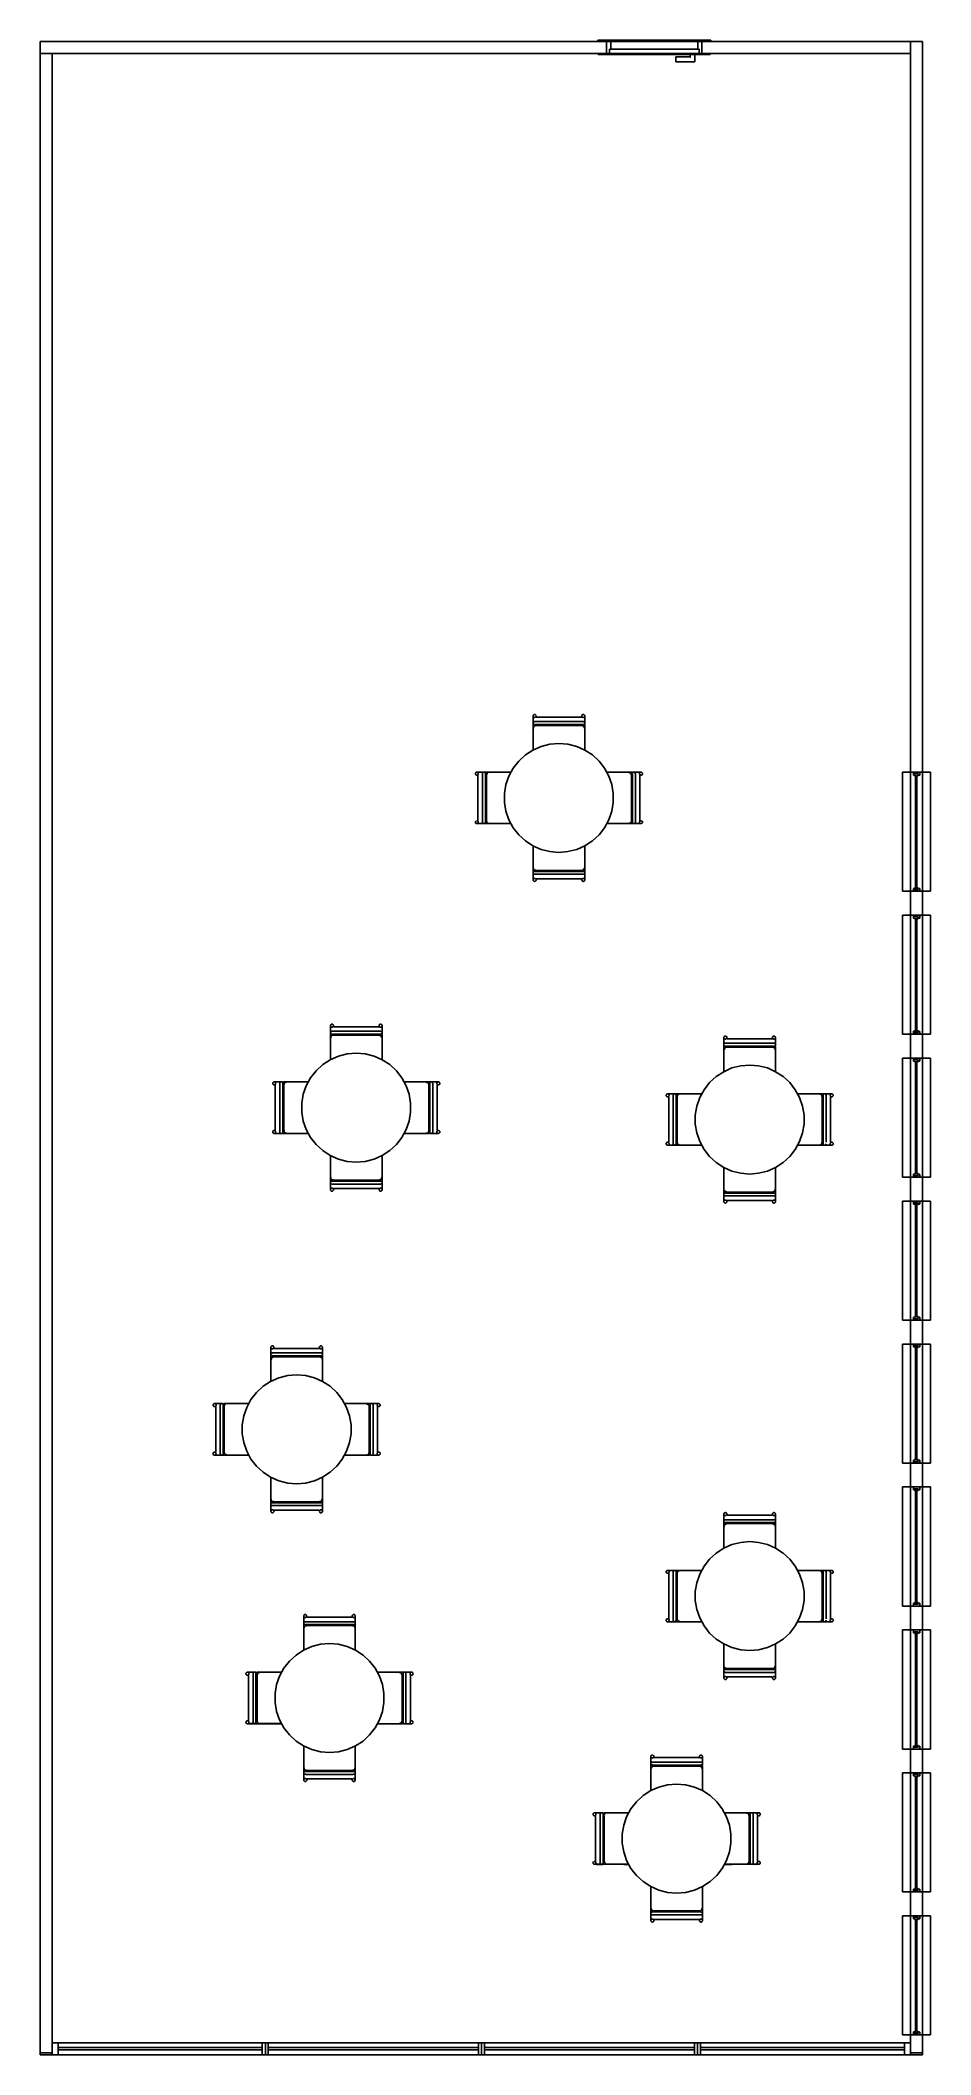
# Model space of a CAD drawing. Header units: metres. Extents: x -5.6 to 1.9, y -16.9 to 0.
import ezdxf

# ---------------------------------------------------------------- set-up
doc = ezdxf.new("R2010")
doc.units = ezdxf.units.M
doc.layers.add('Projection', color=5, linetype='Continuous')
doc.layers.add('Section', color=1, linetype='Continuous')

msp = doc.modelspace()

# ---------------------------------------------------------------- linework, layer by layer
at = {"layer": 'Projection'}
for points in [[(-5.55, 0), (-5.55, -0.1)], [(-5.55, 0), (1.75, 0)], [(-0.875, 0.01), (0.075, 0.01)], [(-0.875, 0.01), (-0.875, 0)], [(0.075, 0.01), (0.075, 0)], [(1.85, 0), (1.75, 0)], [(1.85, -16.885), (1.85, 0)], [(-5.55, -0.1), (1.75, -0.1)], [(-5.45, -0.1), (-5.55, -0.1)], [(-5.55, -16.885), (-5.55, -0.1)], [(-5.45, -0.1), (-5.45, -16.8)], [(-0.87, -0.1), (-0.87, -0.11)], [(-0.87, -0.11), (0.07, -0.11)], [(-0.1, -0.13), (-0.22, -0.13)], [(-0.22, -0.13), (-0.22, -0.131)], [(-0.22, -0.131), (-0.22, -0.133)], [(-0.22, -0.133), (-0.22, -0.135)], [(-0.22, -0.135), (-0.22, -0.138)], [(-0.22, -0.138), (-0.22, -0.141)], [(-0.22, -0.141), (-0.22, -0.145)], [(-0.22, -0.145), (-0.22, -0.148)], [(-0.22, -0.148), (-0.22, -0.152)], [(-0.22, -0.152), (-0.22, -0.155)], [(-0.22, -0.155), (-0.22, -0.159)], [(-0.22, -0.159), (-0.22, -0.162)], [(-0.22, -0.162), (-0.22, -0.165)], [(-0.22, -0.165), (-0.22, -0.167)], [(-0.22, -0.167), (-0.22, -0.169)], [(-0.22, -0.169), (-0.22, -0.17)], [(-0.1, -0.11), (-0.1, -0.13)], [(-0.1, -0.13), (-0.099, -0.131)], [(-0.099, -0.131), (-0.097, -0.133)], [(-0.063, -0.167), (-0.061, -0.169)], [(-0.061, -0.169), (-0.06, -0.17)], [(-0.06, -0.135), (-0.06, -0.11)], [(-0.06, -0.139), (-0.06, -0.135)], [(-0.06, -0.17), (-0.06, -0.139)], [(0.07, -0.1), (0.07, -0.11)], [(1.75, -0.1), (1.75, -16.8)], [(1.85, 0), (1.85, -6.134)], [(-0.22, -0.17), (-0.16, -0.17)], [(-0.147, -0.17), (-0.16, -0.17)], [(-0.147, -0.17), (-0.06, -0.17)], [(-1.415, -5.656), (-1.416, -5.659)], [(-1.416, -5.659), (-1.416, -5.677)], [(-1.416, -5.659), (-1.416, -5.661)], [(-1.416, -5.661), (-1.416, -5.664)], [(-1.416, -5.664), (-1.415, -5.667)], [(-1.416, -5.673), (-1.416, -5.711)], [(-1.414, -5.673), (-1.416, -5.673)], [(-1.416, -5.677), (-1.416, -5.689)], [(-1.416, -5.689), (-1.416, -5.693)], [(-1.416, -5.689), (-1.416, -5.694)], [(-1.416, -5.693), (-1.416, -5.697)], [(-1.416, -5.697), (-1.416, -5.706)], [(-1.416, -5.706), (-1.416, -5.72)], [(-1.416, -5.711), (-1.416, -5.731)], [(-1.416, -5.711), (-1.415, -5.711)], [(-1.416, -5.732), (-1.416, -5.72)], [(-1.416, -5.729), (-1.416, -5.742)], [(-1.416, -5.731), (-1.414, -5.732)], [(-1.414, -5.732), (-1.416, -5.731)], [(-1.416, -5.732), (-1.416, -5.742)], [(-1.416, -5.742), (-1.416, -5.908)], [(-1.416, -5.908), (-1.416, -5.742)], [(-1.414, -5.654), (-1.415, -5.656)], [(-1.415, -5.667), (-1.414, -5.669)], [(-1.415, -5.711), (-1.412, -5.71)], [(-1.411, -5.652), (-1.414, -5.654)], [(-1.414, -5.669), (-1.411, -5.671)], [(-1.412, -5.672), (-1.414, -5.672)], [(-1.414, -5.732), (-1.412, -5.732)], [(-1.412, -5.732), (-1.414, -5.732)], [(-1.412, -5.71), (-1.408, -5.71)], [(-1.412, -5.732), (-1.403, -5.733)], [(-1.412, -5.732), (-1.408, -5.733)], [(-1.409, -5.65), (-1.411, -5.652)], [(-1.411, -5.671), (-1.409, -5.673)], [(-1.409, -5.65), (-1.404, -5.649)], [(-1.409, -5.673), (-1.406, -5.674)], [(-1.409, -5.673), (-1.406, -5.674)], [(-1.408, -5.71), (-1.403, -5.709)], [(-1.403, -5.733), (-1.408, -5.733)], [(-1.403, -5.745), (-1.408, -5.75)], [(-1.406, -5.674), (-1.404, -5.674)], [(-1.404, -5.649), (-1.398, -5.65)], [(-1.404, -5.674), (-1.402, -5.674)], [(-1.403, -5.709), (-1.395, -5.709)], [(-1.403, -5.733), (-1.395, -5.733)], [(-1.403, -5.745), (-1.395, -5.743)], [(-1.395, -5.743), (-1.403, -5.745)], [(-1.398, -5.65), (-1.402, -5.649)], [(-1.402, -5.674), (-1.398, -5.673)], [(-1.396, -5.652), (-1.398, -5.65)], [(-1.398, -5.673), (-1.396, -5.671)], [(-1.394, -5.654), (-1.396, -5.652)], [(-1.396, -5.671), (-1.394, -5.669)], [(-1.39, -5.709), (-1.395, -5.709)], [(-1.395, -5.733), (-1.39, -5.733)], [(-1.39, -5.742), (-1.395, -5.743)], [(-1.39, -5.742), (-1.395, -5.743)], [(-1.393, -5.656), (-1.394, -5.654)], [(-1.394, -5.669), (-1.393, -5.667)], [(-1.393, -5.733), (-1.394, -5.742)], [(-1.393, -5.667), (-1.391, -5.664)], [(-1.392, -5.733), (-1.391, -5.742)], [(-1.391, -5.671), (-1.391, -5.659)], [(-1.391, -5.661), (-1.391, -5.659)], [(-1.391, -5.664), (-1.391, -5.661)], [(-1.39, -5.671), (-1.009, -5.671)], [(-1.009, -5.709), (-1.39, -5.709)], [(-1.388, -5.733), (-1.39, -5.742)], [(-1.39, -5.733), (-1.009, -5.733)], [(-1.009, -5.742), (-1.39, -5.742)], [(-1.012, -5.733), (-1.009, -5.742)], [(-1.008, -5.656), (-1.009, -5.659)], [(-1.009, -5.659), (-1.009, -5.671)], [(-1.009, -5.659), (-1.009, -5.661)], [(-1.009, -5.661), (-1.009, -5.664)], [(-1.009, -5.664), (-1.008, -5.667)], [(-1.005, -5.709), (-1.009, -5.709)], [(-1.008, -5.733), (-1.009, -5.742)], [(-1.008, -5.733), (-1.009, -5.742)], [(-1.009, -5.733), (-1.003, -5.733)], [(-1.003, -5.733), (-1.009, -5.733)], [(-1.009, -5.742), (-1.005, -5.743)], [(-1.005, -5.743), (-1.009, -5.742)], [(-1.006, -5.654), (-1.008, -5.656)], [(-1.008, -5.667), (-1.006, -5.669)], [(-1.008, -5.733), (-1.006, -5.742)], [(-1.006, -5.742), (-1.007, -5.733)], [(-1.004, -5.652), (-1.006, -5.654)], [(-1.006, -5.669), (-1.004, -5.671)], [(-0.997, -5.709), (-1.005, -5.709)], [(-0.997, -5.709), (-1.005, -5.709)], [(-1.002, -5.744), (-1.005, -5.743)], [(-0.997, -5.745), (-1.005, -5.743)], [(-1.002, -5.65), (-1.004, -5.652)], [(-1.004, -5.671), (-1.002, -5.673)], [(-0.997, -5.733), (-1.003, -5.733)], [(-0.999, -5.649), (-1.002, -5.65)], [(-0.999, -5.674), (-1.002, -5.673)], [(-1.002, -5.673), (-0.999, -5.674)], [(-0.997, -5.745), (-1.002, -5.744)], [(-0.996, -5.649), (-0.999, -5.649)], [(-0.999, -5.674), (-0.996, -5.674)], [(-0.987, -5.71), (-0.997, -5.709)], [(-0.992, -5.71), (-0.997, -5.709)], [(-0.997, -5.733), (-0.992, -5.733)], [(-0.987, -5.755), (-0.997, -5.745)], [(-0.994, -5.649), (-0.996, -5.649)], [(-0.996, -5.674), (-0.994, -5.674)], [(-0.996, -5.746), (-0.987, -5.755)], [(-0.991, -5.65), (-0.994, -5.649)], [(-0.994, -5.674), (-0.991, -5.673)], [(-0.987, -5.71), (-0.992, -5.71)], [(-0.992, -5.733), (-0.987, -5.732)], [(-0.989, -5.652), (-0.991, -5.65)], [(-0.991, -5.673), (-0.989, -5.671)], [(-0.987, -5.654), (-0.989, -5.652)], [(-0.989, -5.671), (-0.987, -5.669)], [(-0.985, -5.656), (-0.987, -5.654)], [(-0.987, -5.669), (-0.985, -5.667)], [(-0.986, -5.672), (-0.987, -5.672)], [(-0.984, -5.711), (-0.987, -5.71)], [(-0.987, -5.71), (-0.986, -5.711)], [(-0.985, -5.731), (-0.987, -5.742)], [(-0.985, -5.731), (-0.987, -5.732)], [(-0.984, -5.659), (-0.985, -5.656)], [(-0.985, -5.667), (-0.984, -5.664)], [(-0.984, -5.673), (-0.985, -5.673)], [(-0.985, -5.731), (-0.984, -5.731)], [(-0.985, -5.732), (-0.984, -5.742)], [(-0.984, -5.659), (-0.984, -5.677)], [(-0.984, -5.661), (-0.984, -5.659)], [(-0.984, -5.664), (-0.984, -5.661)], [(-0.984, -5.711), (-0.984, -5.673)], [(-0.984, -5.689), (-0.984, -5.677)], [(-0.984, -5.689), (-0.984, -5.694)], [(-0.984, -5.695), (-0.984, -5.694)], [(-0.984, -5.701), (-0.984, -5.695)], [(-0.984, -5.731), (-0.984, -5.711)], [(-0.984, -5.722), (-0.984, -5.718)], [(-0.984, -5.722), (-0.984, -5.724)], [(-0.984, -5.76), (-0.984, -5.742)], [(-0.984, -5.884), (-0.984, -5.742)], [(-0.984, -5.884), (-0.984, -5.742)], [(-1.349, -5.917), (-1.418, -5.948)], [(-1.349, -5.917), (-1.418, -5.948)], [(-1.414, -5.761), (-1.416, -5.767)], [(-1.415, -5.763), (-1.416, -5.767)], [(-1.416, -5.767), (-1.416, -5.947)], [(-1.416, -5.947), (-1.416, -5.908)], [(-1.416, -5.947), (-1.416, -5.908)], [(-1.415, -5.763), (-1.412, -5.755)], [(-1.412, -5.755), (-1.415, -5.763)], [(-1.412, -5.755), (-1.414, -5.761)], [(-1.412, -5.755), (-1.408, -5.75)], [(-1.275, -5.899), (-1.349, -5.917)], [(-1.275, -5.899), (-1.2, -5.892)], [(-1.125, -5.899), (-1.2, -5.892)], [(-1.125, -5.899), (-1.051, -5.917)], [(-1.051, -5.917), (-1.125, -5.899)], [(-1.051, -5.917), (-0.982, -5.948)], [(-0.984, -5.767), (-0.987, -5.755)], [(-0.984, -5.767), (-0.986, -5.761)], [(-0.984, -5.947), (-0.984, -5.767)], [(-0.984, -5.947), (-0.984, -5.884)], [(-1.537, -6.04), (-1.583, -6.1)], [(-1.481, -5.989), (-1.537, -6.04)], [(-1.537, -6.04), (-1.481, -5.989)], [(-1.418, -5.948), (-1.481, -5.989)], [(-0.982, -5.948), (-0.919, -5.989)], [(-0.919, -5.989), (-0.863, -6.04)], [(-0.919, -5.989), (-0.863, -6.04)], [(-0.817, -6.1), (-0.863, -6.04)], [(-1.9, -6.141), (-1.901, -6.144)], [(-1.901, -6.144), (-1.901, -6.146)], [(-1.901, -6.146), (-1.901, -6.149)], [(-1.901, -6.149), (-1.9, -6.152)], [(-1.898, -6.139), (-1.9, -6.141)], [(-1.9, -6.152), (-1.898, -6.154)], [(-1.896, -6.137), (-1.898, -6.139)], [(-1.898, -6.154), (-1.896, -6.156)], [(-1.894, -6.135), (-1.896, -6.137)], [(-1.896, -6.156), (-1.894, -6.158)], [(-1.891, -6.134), (-1.894, -6.135)], [(-1.894, -6.158), (-1.891, -6.159)], [(-1.873, -6.134), (-1.891, -6.134)], [(-1.889, -6.134), (-1.891, -6.134)], [(-1.879, -6.159), (-1.891, -6.159)], [(-1.891, -6.159), (-1.889, -6.159)], [(-1.886, -6.134), (-1.889, -6.134)], [(-1.889, -6.159), (-1.886, -6.159)], [(-1.883, -6.135), (-1.886, -6.134)], [(-1.886, -6.159), (-1.883, -6.158)], [(-1.881, -6.137), (-1.883, -6.135)], [(-1.883, -6.158), (-1.881, -6.156)], [(-1.879, -6.139), (-1.881, -6.137)], [(-1.881, -6.156), (-1.879, -6.154)], [(-1.877, -6.141), (-1.879, -6.139)], [(-1.879, -6.154), (-1.877, -6.152)], [(-1.879, -6.54), (-1.879, -6.159)], [(-1.878, -6.136), (-1.878, -6.137)], [(-1.877, -6.134), (-1.877, -6.135)], [(-1.839, -6.134), (-1.877, -6.134)], [(-1.876, -6.144), (-1.877, -6.141)], [(-1.877, -6.152), (-1.876, -6.149)], [(-1.876, -6.146), (-1.876, -6.144)], [(-1.876, -6.149), (-1.876, -6.146)], [(-1.876, -6.146), (-1.876, -6.149)], [(-1.861, -6.134), (-1.873, -6.134)], [(-1.856, -6.134), (-1.861, -6.134)], [(-1.855, -6.134), (-1.856, -6.134)], [(-1.849, -6.134), (-1.855, -6.134)], [(-1.841, -6.147), (-1.84, -6.137)], [(-1.84, -6.142), (-1.841, -6.147)], [(-1.841, -6.147), (-1.841, -6.155)], [(-1.841, -6.155), (-1.841, -6.147)], [(-1.841, -6.155), (-1.841, -6.159)], [(-1.841, -6.159), (-1.841, -6.54)], [(-1.84, -6.137), (-1.84, -6.142)], [(-1.839, -6.134), (-1.819, -6.134)], [(-1.832, -6.134), (-1.828, -6.134)], [(-1.828, -6.134), (-1.826, -6.134)], [(-1.819, -6.135), (-1.819, -6.134)], [(-1.819, -6.135), (-1.808, -6.137)], [(-1.819, -6.135), (-1.818, -6.137)], [(-1.818, -6.135), (-1.808, -6.134)], [(-1.817, -6.142), (-1.818, -6.137)], [(-1.817, -6.142), (-1.817, -6.147)], [(-1.817, -6.147), (-1.817, -6.153)], [(-1.817, -6.153), (-1.817, -6.159)], [(-1.817, -6.157), (-1.808, -6.156)], [(-1.808, -6.156), (-1.817, -6.158)], [(-1.808, -6.159), (-1.817, -6.158)], [(-1.808, -6.159), (-1.817, -6.162)], [(-1.817, -6.54), (-1.817, -6.159)], [(-1.79, -6.134), (-1.808, -6.134)], [(-1.666, -6.134), (-1.808, -6.134)], [(-1.808, -6.134), (-1.666, -6.134)], [(-1.807, -6.155), (-1.808, -6.159)], [(-1.808, -6.159), (-1.807, -6.155)], [(-1.808, -6.54), (-1.808, -6.159)], [(-1.805, -6.147), (-1.807, -6.155)], [(-1.795, -6.137), (-1.805, -6.147)], [(-1.805, -6.147), (-1.8, -6.142)], [(-1.783, -6.134), (-1.795, -6.137)], [(-1.602, -6.134), (-1.783, -6.134)], [(-1.666, -6.134), (-1.601, -6.134)], [(-1.644, -6.238), (-1.656, -6.312)], [(-1.644, -6.238), (-1.656, -6.312)], [(-1.619, -6.166), (-1.644, -6.238)], [(-1.583, -6.1), (-1.619, -6.166)], [(-1.583, -6.1), (-1.619, -6.166)], [(-0.817, -6.1), (-0.781, -6.166)], [(-0.781, -6.166), (-0.817, -6.1)], [(-0.799, -6.134), (-0.758, -6.134)], [(-0.799, -6.134), (-0.758, -6.134)], [(-0.617, -6.134), (-0.798, -6.134)], [(-0.781, -6.166), (-0.756, -6.238)], [(-0.592, -6.134), (-0.758, -6.134)], [(-0.758, -6.134), (-0.592, -6.134)], [(-0.756, -6.238), (-0.744, -6.312)], [(-0.617, -6.134), (-0.613, -6.135)], [(-0.617, -6.134), (-0.613, -6.135)], [(-0.613, -6.135), (-0.605, -6.138)], [(-0.613, -6.135), (-0.605, -6.138)], [(-0.611, -6.136), (-0.605, -6.138)], [(-0.6, -6.142), (-0.605, -6.138)], [(-0.605, -6.138), (-0.6, -6.142)], [(-0.598, -6.144), (-0.6, -6.142)], [(-0.595, -6.147), (-0.6, -6.142)], [(-0.594, -6.152), (-0.595, -6.147)], [(-0.592, -6.16), (-0.595, -6.147)], [(-0.594, -6.153), (-0.592, -6.16)], [(-0.582, -6.134), (-0.592, -6.134)], [(-0.592, -6.134), (-0.579, -6.134)], [(-0.592, -6.156), (-0.583, -6.157)], [(-0.583, -6.158), (-0.592, -6.159)], [(-0.583, -6.162), (-0.592, -6.16)], [(-0.592, -6.16), (-0.592, -6.541)], [(-0.582, -6.138), (-0.583, -6.142)], [(-0.583, -6.147), (-0.583, -6.142)], [(-0.583, -6.147), (-0.583, -6.155)], [(-0.583, -6.155), (-0.583, -6.16)], [(-0.583, -6.541), (-0.583, -6.16)], [(-0.57, -6.134), (-0.582, -6.134)], [(-0.582, -6.138), (-0.581, -6.134)], [(-0.581, -6.134), (-0.582, -6.136)], [(-0.581, -6.134), (-0.561, -6.134)], [(-0.556, -6.134), (-0.57, -6.134)], [(-0.523, -6.134), (-0.561, -6.134)], [(-0.561, -6.134), (-0.561, -6.135)], [(-0.56, -6.138), (-0.561, -6.135)], [(-0.56, -6.138), (-0.56, -6.142)], [(-0.56, -6.142), (-0.559, -6.147)], [(-0.559, -6.155), (-0.559, -6.147)], [(-0.559, -6.16), (-0.559, -6.155)], [(-0.559, -6.16), (-0.559, -6.541)], [(-0.547, -6.134), (-0.556, -6.134)], [(-0.547, -6.134), (-0.543, -6.134)], [(-0.539, -6.134), (-0.544, -6.134)], [(-0.539, -6.134), (-0.543, -6.134)], [(-0.541, -6.134), (-0.53, -6.134)], [(-0.54, -6.134), (-0.527, -6.134)], [(-0.527, -6.134), (-0.509, -6.134)], [(-0.524, -6.144), (-0.523, -6.141)], [(-0.524, -6.144), (-0.524, -6.146)], [(-0.524, -6.146), (-0.524, -6.148)], [(-0.524, -6.148), (-0.523, -6.152)], [(-0.523, -6.134), (-0.523, -6.136)], [(-0.521, -6.139), (-0.523, -6.141)], [(-0.523, -6.152), (-0.521, -6.154)], [(-0.522, -6.136), (-0.522, -6.138)], [(-0.519, -6.136), (-0.521, -6.139)], [(-0.521, -6.154), (-0.519, -6.156)], [(-0.521, -6.159), (-0.509, -6.159)], [(-0.521, -6.16), (-0.521, -6.541)], [(-0.517, -6.135), (-0.519, -6.136)], [(-0.519, -6.156), (-0.517, -6.157)], [(-0.514, -6.134), (-0.517, -6.135)], [(-0.517, -6.157), (-0.514, -6.159)], [(-0.511, -6.134), (-0.514, -6.134)], [(-0.514, -6.159), (-0.511, -6.159)], [(-0.509, -6.134), (-0.511, -6.134)], [(-0.511, -6.159), (-0.509, -6.159)], [(-0.506, -6.135), (-0.509, -6.134)], [(-0.509, -6.159), (-0.504, -6.156)], [(-0.504, -6.136), (-0.506, -6.135)], [(-0.502, -6.139), (-0.504, -6.136)], [(-0.5, -6.152), (-0.504, -6.156)], [(-0.5, -6.141), (-0.502, -6.139)], [(-0.502, -6.154), (-0.5, -6.152)], [(-0.5, -6.141), (-0.499, -6.146)], [(-0.499, -6.146), (-0.5, -6.152)], [(1.682, -6.134), (1.682, -7.134)], [(1.75, -6.134), (1.682, -6.134)], [(1.918, -6.134), (1.85, -6.134)], [(1.918, -6.134), (1.918, -7.134)], [(-1.656, -6.312), (-1.656, -6.388)], [(-1.656, -6.388), (-1.644, -6.462)], [(-0.756, -6.462), (-0.744, -6.388)], [(-0.744, -6.388), (-0.744, -6.312)], [(-1.9, -6.548), (-1.901, -6.552)], [(-1.901, -6.552), (-1.901, -6.554)], [(-1.9, -6.559), (-1.901, -6.554)], [(-1.898, -6.546), (-1.9, -6.548)], [(-1.896, -6.564), (-1.9, -6.559)], [(-1.896, -6.544), (-1.898, -6.546)], [(-1.891, -6.566), (-1.896, -6.564)], [(-1.891, -6.541), (-1.879, -6.541)], [(-1.889, -6.541), (-1.891, -6.541)], [(-1.873, -6.566), (-1.891, -6.566)], [(-1.891, -6.566), (-1.889, -6.566)], [(-1.886, -6.541), (-1.889, -6.541)], [(-1.889, -6.566), (-1.886, -6.566)], [(-1.883, -6.543), (-1.886, -6.541)], [(-1.886, -6.566), (-1.883, -6.565)], [(-1.881, -6.544), (-1.883, -6.543)], [(-1.883, -6.565), (-1.881, -6.564)], [(-1.879, -6.546), (-1.881, -6.544)], [(-1.881, -6.564), (-1.879, -6.561)], [(-1.877, -6.548), (-1.879, -6.546)], [(-1.879, -6.561), (-1.877, -6.559)], [(-1.878, -6.562), (-1.878, -6.564)], [(-1.876, -6.552), (-1.877, -6.548)], [(-1.877, -6.559), (-1.876, -6.554)], [(-1.877, -6.564), (-1.877, -6.566)], [(-1.877, -6.566), (-1.839, -6.566)], [(-1.876, -6.554), (-1.876, -6.552)], [(-1.86, -6.566), (-1.873, -6.566)], [(-1.857, -6.566), (-1.861, -6.566)], [(-1.861, -6.566), (-1.856, -6.566)], [(-1.853, -6.566), (-1.857, -6.566)], [(-1.844, -6.566), (-1.853, -6.566)], [(-1.83, -6.566), (-1.844, -6.566)], [(-1.841, -6.545), (-1.841, -6.54)], [(-1.841, -6.545), (-1.841, -6.553)], [(-1.84, -6.558), (-1.841, -6.553)], [(-1.84, -6.562), (-1.84, -6.558)], [(-1.84, -6.562), (-1.839, -6.565)], [(-1.839, -6.566), (-1.839, -6.565)], [(-1.819, -6.566), (-1.839, -6.566)], [(-1.83, -6.566), (-1.818, -6.566)], [(-1.808, -6.566), (-1.821, -6.566)], [(-1.821, -6.566), (-1.808, -6.566)], [(-1.818, -6.562), (-1.819, -6.566)], [(-1.818, -6.562), (-1.817, -6.553)], [(-1.808, -6.566), (-1.818, -6.566)], [(-1.817, -6.538), (-1.808, -6.54)], [(-1.817, -6.54), (-1.817, -6.545)], [(-1.817, -6.542), (-1.808, -6.541)], [(-1.817, -6.543), (-1.808, -6.544)], [(-1.817, -6.545), (-1.817, -6.553)], [(-1.807, -6.545), (-1.808, -6.54)], [(-1.642, -6.566), (-1.808, -6.566)], [(-1.807, -6.545), (-1.805, -6.553)], [(-1.8, -6.558), (-1.805, -6.553)], [(-1.802, -6.556), (-1.8, -6.558)], [(-1.8, -6.558), (-1.795, -6.562)], [(-1.795, -6.562), (-1.789, -6.564)], [(-1.795, -6.562), (-1.787, -6.565)], [(-1.789, -6.564), (-1.783, -6.566)], [(-1.787, -6.565), (-1.783, -6.566)], [(-1.783, -6.566), (-1.602, -6.566)], [(-1.619, -6.534), (-1.644, -6.462)], [(-1.601, -6.566), (-1.642, -6.566)], [(-1.601, -6.566), (-1.642, -6.566)], [(-1.583, -6.6), (-1.619, -6.534)], [(-0.817, -6.6), (-0.781, -6.534)], [(-0.799, -6.566), (-0.734, -6.566)], [(-0.617, -6.566), (-0.798, -6.566)], [(-0.781, -6.534), (-0.756, -6.462)], [(-0.734, -6.566), (-0.592, -6.566)], [(-0.592, -6.566), (-0.734, -6.566)], [(-0.605, -6.563), (-0.617, -6.566)], [(-0.617, -6.566), (-0.613, -6.565)], [(-0.613, -6.565), (-0.605, -6.563)], [(-0.61, -6.566), (-0.592, -6.566)], [(-0.605, -6.563), (-0.595, -6.553)], [(-0.596, -6.554), (-0.605, -6.563)], [(-0.592, -6.541), (-0.595, -6.553)], [(-0.583, -6.538), (-0.592, -6.541)], [(-0.583, -6.542), (-0.592, -6.541)], [(-0.592, -6.541), (-0.583, -6.542)], [(-0.583, -6.542), (-0.592, -6.544)], [(-0.583, -6.543), (-0.592, -6.544)], [(-0.592, -6.563), (-0.581, -6.565)], [(-0.582, -6.565), (-0.592, -6.566)], [(-0.592, -6.566), (-0.582, -6.565)], [(-0.583, -6.541), (-0.583, -6.547)], [(-0.583, -6.547), (-0.583, -6.553)], [(-0.583, -6.553), (-0.583, -6.558)], [(-0.583, -6.558), (-0.582, -6.563)], [(-0.581, -6.565), (-0.582, -6.563)], [(-0.581, -6.565), (-0.581, -6.566)], [(-0.581, -6.566), (-0.561, -6.566)], [(-0.574, -6.566), (-0.572, -6.566)], [(-0.568, -6.566), (-0.572, -6.566)], [(-0.561, -6.566), (-0.56, -6.563)], [(-0.56, -6.563), (-0.561, -6.564)], [(-0.561, -6.564), (-0.561, -6.566)], [(-0.561, -6.566), (-0.523, -6.566)], [(-0.559, -6.553), (-0.56, -6.563)], [(-0.559, -6.541), (-0.559, -6.553)], [(-0.559, -6.541), (-0.559, -6.545)], [(-0.559, -6.545), (-0.559, -6.553)], [(-0.545, -6.566), (-0.551, -6.566)], [(-0.545, -6.566), (-0.544, -6.566)], [(-0.539, -6.566), (-0.544, -6.566)], [(-0.539, -6.566), (-0.527, -6.566)], [(-0.527, -6.566), (-0.509, -6.566)], [(-0.524, -6.551), (-0.523, -6.548)], [(-0.524, -6.551), (-0.524, -6.554)], [(-0.524, -6.554), (-0.524, -6.556)], [(-0.524, -6.556), (-0.523, -6.559)], [(-0.521, -6.546), (-0.523, -6.548)], [(-0.523, -6.559), (-0.521, -6.561)], [(-0.523, -6.566), (-0.523, -6.565)], [(-0.522, -6.563), (-0.522, -6.564)], [(-0.521, -6.541), (-0.509, -6.541)], [(-0.519, -6.544), (-0.521, -6.546)], [(-0.521, -6.561), (-0.519, -6.563)], [(-0.517, -6.542), (-0.519, -6.544)], [(-0.519, -6.563), (-0.517, -6.565)], [(-0.514, -6.541), (-0.517, -6.542)], [(-0.517, -6.565), (-0.514, -6.566)], [(-0.511, -6.541), (-0.514, -6.541)], [(-0.514, -6.566), (-0.511, -6.566)], [(-0.509, -6.541), (-0.511, -6.541)], [(-0.511, -6.566), (-0.509, -6.566)], [(-0.506, -6.542), (-0.509, -6.541)], [(-0.509, -6.566), (-0.506, -6.565)], [(-0.504, -6.544), (-0.506, -6.542)], [(-0.506, -6.565), (-0.504, -6.563)], [(-0.502, -6.546), (-0.504, -6.544)], [(-0.504, -6.563), (-0.502, -6.561)], [(-0.5, -6.548), (-0.502, -6.546)], [(-0.502, -6.561), (-0.5, -6.559)], [(-0.499, -6.551), (-0.5, -6.548)], [(-0.5, -6.559), (-0.499, -6.556)], [(-0.499, -6.554), (-0.499, -6.551)], [(-0.499, -6.556), (-0.499, -6.554)], [(-1.583, -6.6), (-1.537, -6.66)], [(-1.481, -6.711), (-1.537, -6.66)], [(-1.537, -6.66), (-1.481, -6.711)], [(-1.481, -6.711), (-1.418, -6.752)], [(-1.349, -6.783), (-1.418, -6.752)], [(-1.349, -6.783), (-1.418, -6.752)], [(-1.416, -6.753), (-1.416, -6.816)], [(-1.416, -6.753), (-1.416, -6.933)], [(-1.051, -6.783), (-0.982, -6.752)], [(-0.984, -6.792), (-0.984, -6.753)], [(-0.984, -6.753), (-0.984, -6.792)], [(-0.984, -6.933), (-0.984, -6.753)], [(-0.919, -6.711), (-0.982, -6.752)], [(-0.863, -6.66), (-0.919, -6.711)], [(-0.919, -6.711), (-0.863, -6.66)], [(-0.817, -6.6), (-0.863, -6.66)], [(-1.416, -6.958), (-1.416, -6.816)], [(-1.416, -6.933), (-1.415, -6.937)], [(-1.413, -6.945), (-1.416, -6.933)], [(-1.349, -6.783), (-1.275, -6.801)], [(-1.2, -6.807), (-1.275, -6.801)], [(-1.2, -6.807), (-1.125, -6.801)], [(-1.051, -6.783), (-1.125, -6.801)], [(-0.985, -6.937), (-0.984, -6.933)], [(-0.984, -6.933), (-0.985, -6.937)], [(-0.984, -6.933), (-0.985, -6.937)], [(-0.984, -6.958), (-0.984, -6.792)], [(-0.984, -6.792), (-0.984, -6.958)], [(-1.416, -6.94), (-1.416, -6.958)], [(-1.415, -6.968), (-1.416, -6.958)], [(-1.415, -6.969), (-1.416, -6.969)], [(-1.416, -6.989), (-1.416, -6.969)], [(-1.416, -6.978), (-1.416, -6.976)], [(-1.416, -6.982), (-1.416, -6.978)], [(-1.416, -6.989), (-1.416, -7.027)], [(-1.416, -6.989), (-1.414, -6.989)], [(-1.416, -6.989), (-1.414, -6.989)], [(-1.416, -7.005), (-1.416, -6.999)], [(-1.416, -7.006), (-1.416, -7.005)], [(-1.416, -7.011), (-1.416, -7.006)], [(-1.416, -7.023), (-1.416, -7.01)], [(-1.416, -7.023), (-1.416, -7.041)], [(-1.416, -7.027), (-1.415, -7.027)], [(-1.415, -7.033), (-1.416, -7.036)], [(-1.416, -7.036), (-1.416, -7.039)], [(-1.416, -7.039), (-1.416, -7.041)], [(-1.416, -7.041), (-1.415, -7.044)], [(-1.413, -6.945), (-1.415, -6.937)], [(-1.415, -6.969), (-1.413, -6.958)], [(-1.415, -6.969), (-1.413, -6.968)], [(-1.413, -7.031), (-1.415, -7.033)], [(-1.415, -7.044), (-1.413, -7.046)], [(-1.414, -6.989), (-1.413, -6.99)], [(-1.413, -7.028), (-1.414, -7.028)], [(-1.413, -6.945), (-1.408, -6.95)], [(-1.408, -6.967), (-1.413, -6.968)], [(-1.413, -6.99), (-1.403, -6.991)], [(-1.411, -7.029), (-1.413, -7.031)], [(-1.413, -7.046), (-1.411, -7.048)], [(-1.412, -6.945), (-1.408, -6.95)], [(-1.409, -7.027), (-1.411, -7.029)], [(-1.411, -7.048), (-1.409, -7.05)], [(-1.406, -7.026), (-1.409, -7.027)], [(-1.409, -7.05), (-1.406, -7.051)], [(-1.408, -6.95), (-1.404, -6.954)], [(-1.403, -6.955), (-1.408, -6.95)], [(-1.403, -6.967), (-1.408, -6.967)], [(-1.404, -7.026), (-1.406, -7.026)], [(-1.406, -7.051), (-1.404, -7.051)], [(-1.398, -7.027), (-1.404, -7.026)], [(-1.404, -7.051), (-1.401, -7.051)], [(-1.403, -6.955), (-1.398, -6.956)], [(-1.395, -6.957), (-1.403, -6.955)], [(-1.403, -6.967), (-1.397, -6.967)], [(-1.391, -6.991), (-1.403, -6.991)], [(-1.401, -7.051), (-1.398, -7.05)], [(-1.398, -6.956), (-1.397, -6.956)], [(-1.396, -7.029), (-1.398, -7.027)], [(-1.398, -7.05), (-1.396, -7.048)], [(-1.397, -6.956), (-1.391, -6.958)], [(-1.397, -6.967), (-1.391, -6.967)], [(-1.394, -7.031), (-1.396, -7.029)], [(-1.396, -7.048), (-1.394, -7.046)], [(-1.391, -6.958), (-1.395, -6.957)], [(-1.392, -6.967), (-1.394, -6.958)], [(-1.392, -7.033), (-1.394, -7.031)], [(-1.394, -7.046), (-1.392, -7.044)], [(-1.392, -6.967), (-1.391, -6.958)], [(-1.392, -6.967), (-1.391, -6.958)], [(-1.391, -7.036), (-1.392, -7.033)], [(-1.392, -7.044), (-1.391, -7.041)], [(-1.391, -6.958), (-1.388, -6.967)], [(-1.01, -6.958), (-1.391, -6.958)], [(-1.01, -6.967), (-1.391, -6.967)], [(-1.391, -6.991), (-1.01, -6.991)], [(-1.391, -7.029), (-1.391, -7.041)], [(-1.01, -7.029), (-1.391, -7.029)], [(-1.391, -7.039), (-1.391, -7.036)], [(-1.391, -7.041), (-1.391, -7.039)], [(-1.012, -6.967), (-1.01, -6.958)], [(-1.003, -6.956), (-1.01, -6.958)], [(-1.005, -6.957), (-1.01, -6.958)], [(-1.01, -6.967), (-1.005, -6.967)], [(-1.005, -6.991), (-1.01, -6.991)], [(-1.008, -6.967), (-1.009, -6.958)], [(-1.009, -7.029), (-1.009, -7.041)], [(-1.007, -7.033), (-1.009, -7.036)], [(-1.009, -7.036), (-1.009, -7.039)], [(-1.009, -7.039), (-1.009, -7.041)], [(-1.009, -7.041), (-1.007, -7.044)], [(-1.006, -6.958), (-1.007, -6.967)], [(-1.006, -7.031), (-1.007, -7.033)], [(-1.007, -7.044), (-1.006, -7.046)], [(-1.004, -7.029), (-1.006, -7.031)], [(-1.002, -7.05), (-1.006, -7.046)], [(-0.997, -6.955), (-1.005, -6.957)], [(-1.005, -6.967), (-0.997, -6.967)], [(-1.005, -6.991), (-0.997, -6.991)], [(-1.002, -7.027), (-1.004, -7.029)], [(-0.997, -6.955), (-1.003, -6.956)], [(-0.998, -7.026), (-1.002, -7.027)], [(-1.002, -7.05), (-0.998, -7.051)], [(-0.996, -7.026), (-0.998, -7.026)], [(-0.998, -7.051), (-0.996, -7.051)], [(-0.997, -6.955), (-0.992, -6.95)], [(-0.997, -6.967), (-0.992, -6.967)], [(-0.997, -6.991), (-0.992, -6.99)], [(-0.991, -7.027), (-0.996, -7.026)], [(-0.996, -7.051), (-0.994, -7.051)], [(-0.994, -7.051), (-0.991, -7.05)], [(-0.992, -6.95), (-0.988, -6.945)], [(-0.988, -6.968), (-0.992, -6.967)], [(-0.992, -6.967), (-0.988, -6.968)], [(-0.988, -6.99), (-0.992, -6.99)], [(-0.989, -7.029), (-0.991, -7.027)], [(-0.991, -7.05), (-0.986, -7.046)], [(-0.991, -7.05), (-0.989, -7.048)], [(-0.986, -7.031), (-0.989, -7.029)], [(-0.989, -7.048), (-0.986, -7.046)], [(-0.985, -6.937), (-0.988, -6.945)], [(-0.988, -6.945), (-0.986, -6.939)], [(-0.984, -6.969), (-0.988, -6.968)], [(-0.985, -6.989), (-0.988, -6.99)], [(-0.986, -7.028), (-0.988, -7.028)], [(-0.984, -7.027), (-0.986, -7.027)], [(-0.985, -7.033), (-0.986, -7.031)], [(-0.986, -7.046), (-0.985, -7.044)], [(-0.984, -6.989), (-0.985, -6.989)], [(-0.984, -7.036), (-0.985, -7.033)], [(-0.985, -7.044), (-0.984, -7.041)], [(-0.984, -6.968), (-0.984, -6.958)], [(-0.984, -6.958), (-0.984, -6.971)], [(-0.984, -6.968), (-0.984, -6.98)], [(-0.984, -6.989), (-0.984, -6.969)], [(-0.984, -6.994), (-0.984, -6.98)], [(-0.984, -7.027), (-0.984, -6.989)], [(-0.984, -7.003), (-0.984, -6.994)], [(-0.984, -7.007), (-0.984, -7.003)], [(-0.984, -7.011), (-0.984, -7.006)], [(-0.984, -7.007), (-0.984, -7.011)], [(-0.984, -7.008), (-0.984, -7.023)], [(-0.984, -7.023), (-0.984, -7.041)], [(-0.984, -7.039), (-0.984, -7.036)], [(-0.984, -7.041), (-0.984, -7.039)], [(1.75, -7.134), (1.682, -7.134)], [(1.85, -7.134), (1.85, -7.334)], [(1.918, -7.134), (1.85, -7.134)], [(1.682, -7.334), (1.682, -8.334)], [(1.75, -7.334), (1.682, -7.334)], [(1.918, -7.334), (1.85, -7.334)], [(1.918, -7.334), (1.918, -8.334)], [(-3.116, -8.259), (-3.114, -8.254)], [(-3.115, -8.256), (-3.116, -8.259)], [(-3.116, -8.277), (-3.116, -8.259)], [(-3.116, -8.259), (-3.116, -8.261)], [(-3.116, -8.261), (-3.116, -8.264)], [(-3.116, -8.264), (-3.115, -8.267)], [(-3.114, -8.273), (-3.116, -8.273)], [(-3.116, -8.273), (-3.116, -8.311)], [(-3.116, -8.277), (-3.116, -8.292)], [(-3.115, -8.267), (-3.114, -8.269)], [(-3.111, -8.252), (-3.114, -8.254)], [(-3.114, -8.269), (-3.111, -8.271)], [(-3.112, -8.272), (-3.114, -8.272)], [(-3.109, -8.25), (-3.111, -8.252)], [(-3.111, -8.271), (-3.109, -8.273)], [(-3.106, -8.249), (-3.109, -8.25)], [(-3.109, -8.273), (-3.106, -8.274)], [(-3.104, -8.249), (-3.106, -8.249)], [(-3.106, -8.274), (-3.104, -8.274)], [(-3.102, -8.249), (-3.104, -8.249)], [(-3.104, -8.274), (-3.102, -8.274)], [(-3.098, -8.25), (-3.102, -8.249)], [(-3.102, -8.274), (-3.098, -8.273)], [(-3.096, -8.252), (-3.098, -8.25)], [(-3.098, -8.273), (-3.096, -8.271)], [(-3.094, -8.254), (-3.096, -8.252)], [(-3.096, -8.271), (-3.094, -8.269)], [(-3.094, -8.254), (-3.091, -8.259)], [(-3.094, -8.269), (-3.093, -8.267)], [(-3.093, -8.267), (-3.091, -8.264)], [(-3.091, -8.259), (-3.091, -8.271)], [(-3.091, -8.261), (-3.091, -8.259)], [(-3.091, -8.264), (-3.091, -8.261)], [(-2.709, -8.271), (-3.09, -8.271)], [(-2.708, -8.256), (-2.709, -8.259)], [(-2.709, -8.259), (-2.709, -8.271)], [(-2.709, -8.259), (-2.709, -8.261)], [(-2.709, -8.261), (-2.709, -8.264)], [(-2.709, -8.264), (-2.708, -8.267)], [(-2.706, -8.254), (-2.708, -8.256)], [(-2.708, -8.267), (-2.706, -8.269)], [(-2.704, -8.252), (-2.706, -8.254)], [(-2.706, -8.269), (-2.704, -8.271)], [(-2.702, -8.25), (-2.704, -8.252)], [(-2.704, -8.271), (-2.702, -8.273)], [(-2.699, -8.249), (-2.702, -8.25)], [(-2.702, -8.273), (-2.699, -8.274)], [(-2.696, -8.249), (-2.699, -8.249)], [(-2.699, -8.274), (-2.696, -8.274)], [(-2.694, -8.249), (-2.696, -8.249)], [(-2.696, -8.274), (-2.694, -8.274)], [(-2.691, -8.25), (-2.694, -8.249)], [(-2.694, -8.274), (-2.691, -8.273)], [(-2.689, -8.252), (-2.691, -8.25)], [(-2.691, -8.273), (-2.689, -8.271)], [(-2.687, -8.254), (-2.689, -8.252)], [(-2.689, -8.271), (-2.687, -8.269)], [(-2.685, -8.256), (-2.687, -8.254)], [(-2.687, -8.269), (-2.685, -8.267)], [(-2.686, -8.272), (-2.687, -8.272)], [(-2.684, -8.259), (-2.685, -8.256)], [(-2.685, -8.267), (-2.684, -8.264)], [(-2.684, -8.273), (-2.685, -8.273)], [(-2.684, -8.277), (-2.684, -8.259)], [(-2.684, -8.261), (-2.684, -8.259)], [(-2.684, -8.264), (-2.684, -8.261)], [(-2.684, -8.311), (-2.684, -8.273)], [(-2.684, -8.277), (-2.684, -8.29)], [(-3.116, -8.289), (-3.116, -8.293)], [(-3.116, -8.289), (-3.116, -8.294)], [(-3.116, -8.297), (-3.116, -8.293)], [(-3.116, -8.306), (-3.116, -8.297)], [(-3.116, -8.32), (-3.116, -8.306)], [(-3.116, -8.311), (-3.116, -8.331)], [(-3.116, -8.311), (-3.115, -8.311)], [(-3.116, -8.32), (-3.116, -8.332)], [(-3.116, -8.329), (-3.116, -8.342)], [(-3.114, -8.332), (-3.116, -8.331)], [(-3.116, -8.332), (-3.116, -8.342)], [(-3.116, -8.342), (-3.116, -8.508)], [(-3.114, -8.361), (-3.116, -8.367)], [(-3.116, -8.367), (-3.115, -8.363)], [(-3.115, -8.363), (-3.116, -8.367)], [(-3.116, -8.367), (-3.116, -8.547)], [(-3.115, -8.311), (-3.112, -8.31)], [(-3.112, -8.355), (-3.115, -8.363)], [(-3.112, -8.332), (-3.114, -8.332)], [(-3.112, -8.355), (-3.114, -8.361)], [(-3.112, -8.31), (-3.108, -8.31)], [(-3.112, -8.332), (-3.108, -8.333)], [(-3.108, -8.35), (-3.112, -8.355)], [(-3.108, -8.31), (-3.103, -8.309)], [(-3.103, -8.333), (-3.108, -8.333)], [(-3.103, -8.345), (-3.108, -8.35)], [(-3.106, -8.348), (-3.108, -8.35)], [(-3.095, -8.309), (-3.103, -8.309)], [(-3.103, -8.333), (-3.095, -8.333)], [(-3.103, -8.345), (-3.09, -8.342)], [(-3.09, -8.309), (-3.095, -8.309)], [(-3.095, -8.333), (-3.09, -8.333)], [(-3.09, -8.342), (-3.095, -8.343)], [(-3.093, -8.333), (-3.094, -8.342)], [(-3.091, -8.342), (-3.092, -8.333)], [(-3.09, -8.309), (-2.709, -8.309)], [(-3.09, -8.342), (-3.088, -8.333)], [(-2.709, -8.333), (-3.09, -8.333)], [(-3.09, -8.342), (-2.709, -8.342)], [(-2.709, -8.342), (-2.712, -8.333)], [(-2.697, -8.309), (-2.709, -8.309)], [(-2.708, -8.333), (-2.709, -8.342)], [(-2.709, -8.333), (-2.697, -8.333)], [(-2.697, -8.345), (-2.709, -8.342)], [(-2.708, -8.333), (-2.706, -8.342)], [(-2.706, -8.342), (-2.707, -8.333)], [(-2.705, -8.343), (-2.702, -8.344)], [(-2.702, -8.344), (-2.697, -8.345)], [(-2.692, -8.31), (-2.697, -8.309)], [(-2.697, -8.333), (-2.692, -8.333)], [(-2.697, -8.345), (-2.692, -8.35)], [(-2.692, -8.35), (-2.696, -8.346)], [(-2.687, -8.31), (-2.692, -8.31)], [(-2.692, -8.333), (-2.687, -8.332)], [(-2.692, -8.35), (-2.687, -8.355)], [(-2.686, -8.311), (-2.687, -8.31)], [(-2.687, -8.342), (-2.685, -8.331)], [(-2.687, -8.332), (-2.685, -8.331)], [(-2.684, -8.367), (-2.687, -8.355)], [(-2.686, -8.311), (-2.684, -8.311)], [(-2.684, -8.311), (-2.686, -8.311)], [(-2.686, -8.361), (-2.684, -8.367)], [(-2.685, -8.331), (-2.684, -8.331)], [(-2.685, -8.332), (-2.684, -8.342)], [(-2.684, -8.294), (-2.684, -8.289)], [(-2.684, -8.295), (-2.684, -8.294)], [(-2.684, -8.301), (-2.684, -8.295)], [(-2.684, -8.311), (-2.684, -8.331)], [(-2.684, -8.322), (-2.684, -8.318)], [(-2.684, -8.324), (-2.684, -8.322)], [(-2.684, -8.36), (-2.684, -8.342)], [(-2.684, -8.484), (-2.684, -8.342)], [(-2.684, -8.547), (-2.684, -8.367)], [(0.185, -8.356), (0.184, -8.359)], [(0.185, -8.356), (0.184, -8.359)], [(0.184, -8.359), (0.184, -8.377)], [(0.184, -8.359), (0.184, -8.361)], [(0.184, -8.361), (0.184, -8.364)], [(0.184, -8.364), (0.185, -8.367)], [(0.186, -8.373), (0.184, -8.373)], [(0.184, -8.373), (0.184, -8.411)], [(0.184, -8.377), (0.184, -8.389)], [(0.184, -8.389), (0.184, -8.393)], [(0.184, -8.389), (0.184, -8.394)], [(0.184, -8.393), (0.184, -8.397)], [(0.184, -8.406), (0.184, -8.397)], [(0.184, -8.406), (0.184, -8.42)], [(0.184, -8.431), (0.184, -8.411)], [(0.184, -8.411), (0.185, -8.411)], [(0.184, -8.42), (0.184, -8.432)], [(0.184, -8.429), (0.184, -8.442)], [(0.184, -8.431), (0.186, -8.432)], [(0.186, -8.432), (0.184, -8.431)], [(0.184, -8.432), (0.184, -8.442)], [(0.184, -8.442), (0.184, -8.608)], [(0.186, -8.354), (0.185, -8.356)], [(0.185, -8.367), (0.186, -8.369)], [(0.185, -8.411), (0.188, -8.41)], [(0.188, -8.455), (0.185, -8.463)], [(0.185, -8.463), (0.188, -8.455)], [(0.191, -8.35), (0.186, -8.354)], [(0.186, -8.369), (0.189, -8.371)], [(0.188, -8.372), (0.186, -8.372)], [(0.186, -8.432), (0.188, -8.432)], [(0.188, -8.432), (0.186, -8.432)], [(0.188, -8.455), (0.186, -8.461)], [(0.188, -8.41), (0.192, -8.41)], [(0.188, -8.432), (0.192, -8.433)], [(0.192, -8.433), (0.188, -8.432)], [(0.188, -8.455), (0.192, -8.45)], [(0.189, -8.371), (0.191, -8.373)], [(0.194, -8.349), (0.191, -8.35)], [(0.191, -8.373), (0.196, -8.374)], [(0.191, -8.373), (0.194, -8.374)], [(0.192, -8.41), (0.197, -8.409)], [(0.192, -8.433), (0.197, -8.433)], [(0.192, -8.433), (0.197, -8.433)], [(0.197, -8.445), (0.192, -8.45)], [(0.194, -8.448), (0.192, -8.45)], [(0.196, -8.349), (0.194, -8.349)], [(0.194, -8.374), (0.196, -8.374)], [(0.198, -8.349), (0.196, -8.349)], [(0.196, -8.374), (0.198, -8.374)], [(0.197, -8.409), (0.205, -8.409)], [(0.197, -8.433), (0.205, -8.433)], [(0.205, -8.443), (0.197, -8.445)], [(0.202, -8.35), (0.198, -8.349)], [(0.198, -8.374), (0.202, -8.373)], [(0.204, -8.352), (0.202, -8.35)], [(0.206, -8.354), (0.202, -8.35)], [(0.202, -8.373), (0.204, -8.371)], [(0.204, -8.371), (0.206, -8.369)], [(0.21, -8.409), (0.205, -8.409)], [(0.205, -8.433), (0.21, -8.433)], [(0.21, -8.442), (0.205, -8.443)], [(0.21, -8.442), (0.205, -8.443)], [(0.206, -8.354), (0.209, -8.359)], [(0.206, -8.369), (0.207, -8.367)], [(0.207, -8.433), (0.206, -8.442)], [(0.207, -8.367), (0.209, -8.364)], [(0.208, -8.433), (0.209, -8.442)], [(0.209, -8.359), (0.209, -8.371)], [(0.209, -8.361), (0.209, -8.359)], [(0.209, -8.364), (0.209, -8.361)], [(0.591, -8.371), (0.21, -8.371)], [(0.21, -8.409), (0.591, -8.409)], [(0.212, -8.433), (0.21, -8.442)], [(0.591, -8.433), (0.21, -8.433)], [(0.21, -8.442), (0.591, -8.442)], [(0.591, -8.442), (0.588, -8.433)], [(0.592, -8.356), (0.591, -8.359)], [(0.591, -8.359), (0.591, -8.371)], [(0.591, -8.359), (0.591, -8.361)], [(0.591, -8.361), (0.591, -8.364)], [(0.591, -8.364), (0.592, -8.367)], [(0.603, -8.409), (0.591, -8.409)], [(0.595, -8.409), (0.591, -8.409)], [(0.592, -8.433), (0.591, -8.442)], [(0.591, -8.433), (0.603, -8.433)], [(0.597, -8.433), (0.591, -8.433)], [(0.591, -8.442), (0.595, -8.443)], [(0.594, -8.354), (0.592, -8.356)], [(0.592, -8.367), (0.594, -8.369)], [(0.592, -8.433), (0.594, -8.442)], [(0.596, -8.352), (0.594, -8.354)], [(0.594, -8.369), (0.596, -8.371)], [(0.603, -8.409), (0.595, -8.409)], [(0.595, -8.443), (0.598, -8.444)], [(0.595, -8.443), (0.603, -8.445)], [(0.598, -8.35), (0.596, -8.352)], [(0.596, -8.371), (0.598, -8.373)], [(0.597, -8.433), (0.603, -8.433)], [(0.601, -8.349), (0.598, -8.35)], [(0.598, -8.373), (0.604, -8.374)], [(0.598, -8.373), (0.601, -8.374)], [(0.598, -8.444), (0.603, -8.445)], [(0.604, -8.349), (0.601, -8.349)], [(0.601, -8.374), (0.604, -8.374)], [(0.613, -8.41), (0.603, -8.409)], [(0.603, -8.433), (0.608, -8.433)], [(0.613, -8.455), (0.603, -8.445)], [(0.606, -8.349), (0.604, -8.349)], [(0.604, -8.374), (0.606, -8.374)], [(0.609, -8.35), (0.606, -8.349)], [(0.606, -8.374), (0.609, -8.373)], [(0.608, -8.433), (0.613, -8.432)], [(0.611, -8.352), (0.609, -8.35)], [(0.609, -8.373), (0.611, -8.371)], [(0.613, -8.354), (0.611, -8.352)], [(0.611, -8.371), (0.613, -8.369)], [(0.615, -8.356), (0.613, -8.354)], [(0.613, -8.369), (0.615, -8.367)], [(0.614, -8.372), (0.613, -8.372)], [(0.616, -8.411), (0.613, -8.41)], [(0.613, -8.442), (0.615, -8.431)], [(0.615, -8.431), (0.613, -8.432)], [(0.613, -8.455), (0.616, -8.467)], [(0.614, -8.461), (0.613, -8.455)], [(0.616, -8.359), (0.615, -8.356)], [(0.615, -8.367), (0.616, -8.364)], [(0.616, -8.373), (0.615, -8.373)], [(0.615, -8.431), (0.616, -8.431)], [(0.616, -8.442), (0.615, -8.432)], [(0.616, -8.377), (0.616, -8.359)], [(0.616, -8.361), (0.616, -8.359)], [(0.616, -8.364), (0.616, -8.361)], [(0.616, -8.411), (0.616, -8.373)], [(0.616, -8.389), (0.616, -8.377)], [(0.616, -8.389), (0.616, -8.394)], [(0.616, -8.395), (0.616, -8.394)], [(0.616, -8.401), (0.616, -8.395)], [(0.616, -8.431), (0.616, -8.411)], [(0.616, -8.418), (0.616, -8.422)], [(0.616, -8.424), (0.616, -8.422)], [(0.616, -8.46), (0.616, -8.442)], [(0.616, -8.584), (0.616, -8.442)], [(1.75, -8.334), (1.682, -8.334)], [(1.85, -8.334), (1.85, -8.534)], [(1.918, -8.334), (1.85, -8.334)], [(-3.181, -8.589), (-3.237, -8.64)], [(-3.181, -8.589), (-3.237, -8.64)], [(-3.181, -8.589), (-3.118, -8.548)], [(-3.049, -8.517), (-3.118, -8.548)], [(-3.116, -8.508), (-3.116, -8.547)], [(-3.116, -8.547), (-3.116, -8.508)], [(-2.975, -8.499), (-3.049, -8.517)], [(-2.975, -8.499), (-2.9, -8.493)], [(-2.825, -8.499), (-2.9, -8.493)], [(-2.751, -8.517), (-2.825, -8.499)], [(-2.751, -8.517), (-2.682, -8.548)], [(-2.684, -8.547), (-2.684, -8.484)], [(-2.682, -8.548), (-2.619, -8.589)], [(-2.619, -8.589), (-2.563, -8.64)], [(0.251, -8.617), (0.182, -8.648)], [(0.186, -8.461), (0.184, -8.467)], [(0.185, -8.463), (0.184, -8.467)], [(0.184, -8.647), (0.184, -8.467)], [(0.184, -8.647), (0.184, -8.608)], [(0.184, -8.647), (0.184, -8.608)], [(0.251, -8.617), (0.325, -8.599)], [(0.4, -8.592), (0.325, -8.599)], [(0.4, -8.592), (0.475, -8.599)], [(0.549, -8.617), (0.475, -8.599)], [(0.475, -8.599), (0.549, -8.617)], [(0.549, -8.617), (0.618, -8.648)], [(0.616, -8.467), (0.614, -8.461)], [(0.616, -8.467), (0.616, -8.647)], [(0.616, -8.647), (0.616, -8.584)], [(1.682, -8.534), (1.682, -9.534)], [(1.75, -8.534), (1.682, -8.534)], [(1.918, -8.534), (1.85, -8.534)], [(1.918, -8.534), (1.918, -9.534)], [(-3.6, -8.741), (-3.601, -8.744)], [(-3.601, -8.744), (-3.601, -8.746)], [(-3.601, -8.746), (-3.601, -8.749)], [(-3.601, -8.749), (-3.6, -8.752)], [(-3.598, -8.739), (-3.6, -8.741)], [(-3.6, -8.752), (-3.598, -8.754)], [(-3.596, -8.737), (-3.598, -8.739)], [(-3.598, -8.754), (-3.596, -8.756)], [(-3.594, -8.735), (-3.596, -8.737)], [(-3.596, -8.756), (-3.594, -8.758)], [(-3.591, -8.734), (-3.594, -8.735)], [(-3.594, -8.758), (-3.591, -8.759)], [(-3.573, -8.734), (-3.591, -8.734)], [(-3.589, -8.734), (-3.591, -8.734)], [(-3.591, -8.759), (-3.579, -8.759)], [(-3.591, -8.759), (-3.589, -8.759)], [(-3.586, -8.734), (-3.589, -8.734)], [(-3.589, -8.759), (-3.586, -8.759)], [(-3.583, -8.735), (-3.586, -8.734)], [(-3.586, -8.759), (-3.583, -8.758)], [(-3.581, -8.737), (-3.583, -8.735)], [(-3.583, -8.758), (-3.581, -8.756)], [(-3.579, -8.739), (-3.581, -8.737)], [(-3.581, -8.756), (-3.579, -8.754)], [(-3.577, -8.741), (-3.579, -8.739)], [(-3.579, -8.754), (-3.577, -8.752)], [(-3.579, -9.14), (-3.579, -8.759)], [(-3.578, -8.736), (-3.578, -8.737)], [(-3.539, -8.734), (-3.577, -8.734)], [(-3.577, -8.734), (-3.577, -8.735)], [(-3.576, -8.744), (-3.577, -8.741)], [(-3.577, -8.752), (-3.576, -8.749)], [(-3.576, -8.746), (-3.576, -8.744)], [(-3.576, -8.749), (-3.576, -8.746)], [(-3.561, -8.734), (-3.573, -8.734)], [(-3.556, -8.734), (-3.561, -8.734)], [(-3.556, -8.734), (-3.555, -8.734)], [(-3.549, -8.734), (-3.555, -8.734)], [(-3.541, -8.747), (-3.54, -8.737)], [(-3.54, -8.742), (-3.541, -8.747)], [(-3.541, -8.747), (-3.541, -8.755)], [(-3.541, -8.755), (-3.541, -8.747)], [(-3.541, -8.755), (-3.541, -8.759)], [(-3.541, -8.759), (-3.541, -9.14)], [(-3.539, -8.734), (-3.54, -8.737)], [(-3.54, -8.737), (-3.54, -8.742)], [(-3.539, -8.734), (-3.519, -8.734)], [(-3.528, -8.734), (-3.532, -8.734)], [(-3.528, -8.734), (-3.526, -8.734)], [(-3.519, -8.735), (-3.519, -8.734)], [(-3.519, -8.735), (-3.508, -8.737)], [(-3.518, -8.737), (-3.519, -8.735)], [(-3.518, -8.735), (-3.508, -8.734)], [(-3.517, -8.742), (-3.518, -8.737)], [(-3.517, -8.747), (-3.517, -8.742)], [(-3.517, -8.747), (-3.517, -8.753)], [(-3.517, -8.753), (-3.517, -8.759)], [(-3.517, -8.758), (-3.508, -8.756)], [(-3.508, -8.759), (-3.517, -8.758)], [(-3.508, -8.759), (-3.517, -8.762)], [(-3.517, -8.759), (-3.517, -9.14)], [(-3.49, -8.734), (-3.508, -8.734)], [(-3.366, -8.734), (-3.508, -8.734)], [(-3.366, -8.734), (-3.508, -8.734)], [(-3.508, -8.759), (-3.505, -8.747)], [(-3.506, -8.753), (-3.508, -8.759)], [(-3.508, -9.14), (-3.508, -8.759)], [(-3.505, -8.747), (-3.507, -8.755)], [(-3.505, -8.747), (-3.506, -8.752)], [(-3.506, -8.752), (-3.506, -8.753)], [(-3.505, -8.747), (-3.495, -8.737)], [(-3.487, -8.735), (-3.495, -8.737)], [(-3.487, -8.735), (-3.495, -8.737)], [(-3.487, -8.735), (-3.483, -8.734)], [(-3.302, -8.734), (-3.483, -8.734)], [(-3.301, -8.734), (-3.366, -8.734)], [(-3.319, -8.766), (-3.344, -8.838)], [(-3.319, -8.766), (-3.283, -8.7)], [(-3.283, -8.7), (-3.319, -8.766)], [(-3.237, -8.64), (-3.283, -8.7)], [(-3.237, -8.64), (-3.283, -8.7)], [(-2.563, -8.64), (-2.517, -8.7)], [(-2.517, -8.7), (-2.563, -8.64)], [(-2.517, -8.7), (-2.481, -8.766)], [(-2.458, -8.734), (-2.499, -8.734)], [(-2.458, -8.734), (-2.499, -8.734)], [(-2.498, -8.734), (-2.317, -8.734)], [(-2.481, -8.766), (-2.456, -8.838)], [(-2.458, -8.734), (-2.292, -8.734)], [(-2.317, -8.734), (-2.311, -8.736)], [(-2.317, -8.734), (-2.313, -8.735)], [(-2.305, -8.738), (-2.313, -8.735)], [(-2.305, -8.738), (-2.311, -8.736)], [(-2.3, -8.742), (-2.305, -8.738)], [(-2.295, -8.747), (-2.3, -8.742)], [(-2.295, -8.747), (-2.292, -8.76)], [(-2.292, -8.734), (-2.282, -8.734)], [(-2.292, -8.734), (-2.279, -8.734)], [(-2.292, -8.756), (-2.283, -8.757)], [(-2.283, -8.758), (-2.292, -8.759)], [(-2.283, -8.762), (-2.292, -8.76)], [(-2.292, -9.141), (-2.292, -8.76)], [(-2.282, -8.738), (-2.283, -8.747)], [(-2.282, -8.738), (-2.283, -8.742)], [(-2.283, -8.742), (-2.283, -8.747)], [(-2.283, -8.747), (-2.283, -8.755)], [(-2.283, -8.755), (-2.283, -8.76)], [(-2.283, -9.141), (-2.283, -8.76)], [(-2.282, -8.734), (-2.27, -8.734)], [(-2.281, -8.734), (-2.282, -8.736)], [(-2.281, -8.734), (-2.282, -8.736)], [(-2.282, -8.738), (-2.282, -8.736)], [(-2.281, -8.734), (-2.261, -8.734)], [(-2.27, -8.734), (-2.256, -8.734)], [(-2.223, -8.734), (-2.261, -8.734)], [(-2.261, -8.734), (-2.261, -8.735)], [(-2.26, -8.738), (-2.261, -8.735)], [(-2.26, -8.742), (-2.26, -8.738)], [(-2.259, -8.747), (-2.26, -8.742)], [(-2.259, -8.747), (-2.259, -8.755)], [(-2.259, -8.76), (-2.259, -8.755)], [(-2.259, -8.76), (-2.259, -9.141)], [(-2.247, -8.734), (-2.256, -8.734)], [(-2.247, -8.734), (-2.243, -8.734)], [(-2.239, -8.734), (-2.244, -8.734)], [(-2.243, -8.734), (-2.239, -8.734)], [(-2.242, -8.734), (-2.227, -8.734)], [(-2.23, -8.734), (-2.241, -8.734)], [(-2.227, -8.734), (-2.209, -8.734)], [(-2.223, -8.741), (-2.224, -8.744)], [(-2.224, -8.744), (-2.224, -8.746)], [(-2.224, -8.746), (-2.224, -8.748)], [(-2.224, -8.748), (-2.223, -8.752)], [(-2.223, -8.734), (-2.223, -8.736)], [(-2.221, -8.739), (-2.223, -8.741)], [(-2.223, -8.752), (-2.221, -8.754)], [(-2.222, -8.736), (-2.222, -8.738)], [(-2.219, -8.736), (-2.221, -8.739)], [(-2.221, -8.754), (-2.219, -8.756)], [(-2.221, -8.759), (-2.209, -8.759)], [(-2.221, -9.141), (-2.221, -8.76)], [(-2.217, -8.735), (-2.219, -8.736)], [(-2.219, -8.756), (-2.217, -8.757)], [(-2.214, -8.734), (-2.217, -8.735)], [(-2.217, -8.757), (-2.214, -8.759)], [(-2.211, -8.734), (-2.214, -8.734)], [(-2.214, -8.759), (-2.211, -8.759)], [(-2.209, -8.734), (-2.211, -8.734)], [(-2.211, -8.759), (-2.209, -8.759)], [(-2.209, -8.734), (-2.204, -8.736)], [(-2.206, -8.735), (-2.209, -8.734)], [(-2.209, -8.759), (-2.204, -8.756)], [(-2.209, -8.759), (-2.206, -8.757)], [(-2.2, -8.741), (-2.204, -8.736)], [(-2.204, -8.756), (-2.2, -8.752)], [(-2.199, -8.746), (-2.2, -8.741)], [(-2.2, -8.752), (-2.199, -8.746)], [(0.063, -8.74), (0.017, -8.8)], [(0.063, -8.74), (0.119, -8.689)], [(0.119, -8.689), (0.182, -8.648)], [(0.618, -8.648), (0.681, -8.689)], [(0.681, -8.689), (0.737, -8.74)], [(0.737, -8.74), (0.783, -8.8)], [(-3.356, -8.912), (-3.344, -8.838)], [(-3.356, -8.912), (-3.344, -8.838)], [(-3.356, -8.988), (-3.356, -8.912)], [(-2.456, -8.838), (-2.444, -8.912)], [(-2.444, -8.912), (-2.444, -8.988)], [(-0.3, -8.841), (-0.301, -8.844)], [(-0.301, -8.844), (-0.301, -8.846)], [(-0.301, -8.846), (-0.301, -8.849)], [(-0.301, -8.849), (-0.3, -8.852)], [(-0.298, -8.839), (-0.3, -8.841)], [(-0.3, -8.852), (-0.298, -8.854)], [(-0.296, -8.837), (-0.298, -8.839)], [(-0.298, -8.854), (-0.296, -8.856)], [(-0.294, -8.835), (-0.296, -8.837)], [(-0.296, -8.856), (-0.294, -8.858)], [(-0.291, -8.834), (-0.294, -8.835)], [(-0.294, -8.858), (-0.291, -8.859)], [(-0.273, -8.834), (-0.291, -8.834)], [(-0.289, -8.834), (-0.291, -8.834)], [(-0.279, -8.859), (-0.291, -8.859)], [(-0.291, -8.859), (-0.289, -8.859)], [(-0.286, -8.834), (-0.289, -8.834)], [(-0.289, -8.859), (-0.286, -8.859)], [(-0.283, -8.835), (-0.286, -8.834)], [(-0.286, -8.859), (-0.283, -8.858)], [(-0.281, -8.837), (-0.283, -8.835)], [(-0.283, -8.858), (-0.281, -8.856)], [(-0.279, -8.839), (-0.281, -8.837)], [(-0.281, -8.856), (-0.279, -8.854)], [(-0.277, -8.841), (-0.279, -8.839)], [(-0.279, -8.854), (-0.277, -8.852)], [(-0.279, -9.24), (-0.279, -8.859)], [(-0.278, -8.836), (-0.278, -8.837)], [(-0.277, -8.834), (-0.277, -8.835)], [(-0.239, -8.834), (-0.277, -8.834)], [(-0.276, -8.844), (-0.277, -8.841)], [(-0.276, -8.849), (-0.277, -8.852)], [(-0.276, -8.846), (-0.276, -8.844)], [(-0.276, -8.846), (-0.276, -8.849)], [(-0.261, -8.834), (-0.273, -8.834)], [(-0.261, -8.834), (-0.256, -8.834)], [(-0.256, -8.834), (-0.255, -8.834)], [(-0.249, -8.834), (-0.255, -8.834)], [(-0.24, -8.842), (-0.241, -8.847)], [(-0.241, -8.847), (-0.241, -8.855)], [(-0.241, -8.859), (-0.241, -8.847)], [(-0.241, -8.855), (-0.241, -8.859)], [(-0.241, -9.24), (-0.241, -8.859)], [(-0.24, -8.837), (-0.24, -8.842)], [(-0.239, -8.834), (-0.219, -8.834)], [(-0.228, -8.834), (-0.232, -8.834)], [(-0.226, -8.834), (-0.228, -8.834)], [(-0.219, -8.835), (-0.219, -8.834)], [(-0.208, -8.837), (-0.219, -8.835)], [(-0.219, -8.835), (-0.218, -8.837)], [(-0.208, -8.834), (-0.218, -8.835)], [(-0.217, -8.842), (-0.218, -8.837)], [(-0.217, -8.842), (-0.217, -8.847)], [(-0.217, -8.847), (-0.217, -8.853)], [(-0.217, -8.859), (-0.217, -8.853)], [(-0.208, -8.856), (-0.217, -8.857)], [(-0.217, -8.858), (-0.208, -8.856)], [(-0.217, -8.858), (-0.208, -8.859)], [(-0.208, -8.859), (-0.217, -8.862)], [(-0.217, -9.24), (-0.217, -8.859)], [(-0.19, -8.834), (-0.208, -8.834)], [(-0.208, -8.834), (-0.066, -8.834)], [(-0.205, -8.847), (-0.208, -8.859)], [(-0.208, -9.24), (-0.208, -8.859)], [(-0.205, -8.847), (-0.207, -8.855)], [(-0.2, -8.842), (-0.205, -8.847)], [(-0.195, -8.837), (-0.2, -8.842)], [(-0.183, -8.834), (-0.195, -8.837)], [(-0.183, -8.834), (-0.195, -8.837)], [(-0.195, -8.837), (-0.187, -8.835)], [(-0.187, -8.835), (-0.183, -8.834)], [(-0.183, -8.834), (-0.002, -8.834)], [(-0.001, -8.834), (-0.066, -8.834)], [(-0.044, -8.938), (-0.056, -9.012)], [(-0.019, -8.866), (-0.044, -8.938)], [(0.017, -8.8), (-0.019, -8.866)], [(0.783, -8.8), (0.819, -8.866)], [(0.783, -8.8), (0.819, -8.866)], [(0.842, -8.834), (0.801, -8.834)], [(0.842, -8.834), (0.801, -8.834)], [(0.983, -8.834), (0.802, -8.834)], [(0.819, -8.866), (0.844, -8.938)], [(1.008, -8.834), (0.842, -8.834)], [(1.008, -8.834), (0.842, -8.834)], [(0.844, -8.938), (0.856, -9.012)], [(0.983, -8.834), (0.987, -8.835)], [(0.995, -8.838), (0.987, -8.835)], [(0.995, -8.838), (0.989, -8.836)], [(1, -8.842), (0.995, -8.838)], [(1, -8.842), (1.002, -8.844)], [(1.005, -8.847), (1, -8.842)], [(1.005, -8.847), (1.006, -8.853)], [(1.005, -8.847), (1.006, -8.852)], [(1.008, -8.86), (1.005, -8.847)], [(1.006, -8.853), (1.008, -8.86)], [(1.006, -8.853), (1.008, -8.86)], [(1.008, -8.834), (1.018, -8.834)], [(1.021, -8.834), (1.008, -8.834)], [(1.008, -8.856), (1.017, -8.857)], [(1.017, -8.858), (1.008, -8.859)], [(1.008, -8.859), (1.017, -8.858)], [(1.008, -8.86), (1.017, -8.862)], [(1.008, -8.86), (1.008, -9.241)], [(1.018, -8.838), (1.017, -8.842)], [(1.017, -8.847), (1.017, -8.842)], [(1.017, -8.847), (1.017, -8.855)], [(1.017, -8.855), (1.017, -8.86)], [(1.017, -9.241), (1.017, -8.86)], [(1.018, -8.834), (1.03, -8.834)], [(1.019, -8.834), (1.018, -8.836)], [(1.019, -8.834), (1.018, -8.836)], [(1.018, -8.836), (1.018, -8.838)], [(1.018, -8.836), (1.018, -8.838)], [(1.019, -8.834), (1.039, -8.834)], [(1.044, -8.834), (1.03, -8.834)], [(1.077, -8.834), (1.039, -8.834)], [(1.039, -8.834), (1.039, -8.835)], [(1.039, -8.835), (1.04, -8.838)], [(1.04, -8.838), (1.04, -8.842)], [(1.04, -8.842), (1.041, -8.847)], [(1.041, -8.847), (1.041, -8.855)], [(1.041, -8.86), (1.041, -8.855)], [(1.041, -8.86), (1.041, -9.241)], [(1.053, -8.834), (1.044, -8.834)], [(1.053, -8.834), (1.057, -8.834)], [(1.061, -8.834), (1.056, -8.834)], [(1.057, -8.834), (1.061, -8.834)], [(1.058, -8.834), (1.073, -8.834)], [(1.059, -8.834), (1.07, -8.834)], [(1.073, -8.834), (1.091, -8.834)], [(1.077, -8.841), (1.076, -8.844)], [(1.076, -8.846), (1.076, -8.844)], [(1.076, -8.846), (1.076, -8.848)], [(1.076, -8.848), (1.077, -8.852)], [(1.077, -8.834), (1.077, -8.836)], [(1.079, -8.839), (1.077, -8.841)], [(1.077, -8.852), (1.079, -8.854)], [(1.078, -8.836), (1.078, -8.838)], [(1.081, -8.836), (1.079, -8.839)], [(1.079, -8.854), (1.081, -8.856)], [(1.091, -8.859), (1.079, -8.859)], [(1.079, -9.241), (1.079, -8.86)], [(1.083, -8.835), (1.081, -8.836)], [(1.081, -8.856), (1.083, -8.857)], [(1.086, -8.834), (1.083, -8.835)], [(1.083, -8.857), (1.086, -8.859)], [(1.089, -8.834), (1.086, -8.834)], [(1.086, -8.859), (1.089, -8.859)], [(1.091, -8.834), (1.089, -8.834)], [(1.089, -8.859), (1.091, -8.859)], [(1.094, -8.835), (1.091, -8.834)], [(1.091, -8.859), (1.094, -8.857)], [(1.096, -8.836), (1.094, -8.835)], [(1.094, -8.857), (1.096, -8.856)], [(1.096, -8.836), (1.1, -8.841)], [(1.1, -8.852), (1.096, -8.856)], [(1.1, -8.841), (1.098, -8.839)], [(1.098, -8.854), (1.1, -8.852)], [(1.1, -8.841), (1.101, -8.846)], [(1.101, -8.846), (1.1, -8.852)], [(-3.344, -9.062), (-3.356, -8.988)], [(-3.319, -9.134), (-3.344, -9.062)], [(-2.456, -9.062), (-2.481, -9.134)], [(-2.444, -8.988), (-2.456, -9.062)], [(-0.056, -9.012), (-0.056, -9.088)], [(-0.044, -9.162), (-0.056, -9.088)], [(0.844, -9.162), (0.856, -9.088)], [(0.856, -9.088), (0.856, -9.012)], [(-3.6, -9.148), (-3.601, -9.152)], [(-3.601, -9.152), (-3.601, -9.154)], [(-3.601, -9.154), (-3.601, -9.156)], [(-3.601, -9.156), (-3.6, -9.159)], [(-3.596, -9.144), (-3.6, -9.148)], [(-3.6, -9.159), (-3.596, -9.164)], [(-3.591, -9.141), (-3.596, -9.144)], [(-3.596, -9.164), (-3.594, -9.165)], [(-3.594, -9.165), (-3.591, -9.166)], [(-3.591, -9.141), (-3.579, -9.141)], [(-3.589, -9.141), (-3.591, -9.141)], [(-3.573, -9.166), (-3.591, -9.166)], [(-3.591, -9.166), (-3.589, -9.166)], [(-3.586, -9.141), (-3.589, -9.141)], [(-3.589, -9.166), (-3.586, -9.166)], [(-3.583, -9.143), (-3.586, -9.141)], [(-3.586, -9.166), (-3.583, -9.165)], [(-3.581, -9.144), (-3.583, -9.143)], [(-3.583, -9.165), (-3.581, -9.164)], [(-3.579, -9.146), (-3.581, -9.144)], [(-3.581, -9.164), (-3.579, -9.161)], [(-3.577, -9.148), (-3.579, -9.146)], [(-3.579, -9.161), (-3.577, -9.159)], [(-3.578, -9.162), (-3.578, -9.164)], [(-3.576, -9.152), (-3.577, -9.148)], [(-3.576, -9.156), (-3.577, -9.159)], [(-3.577, -9.164), (-3.577, -9.166)], [(-3.577, -9.166), (-3.539, -9.166)], [(-3.576, -9.154), (-3.576, -9.152)], [(-3.576, -9.156), (-3.576, -9.154)], [(-3.558, -9.166), (-3.573, -9.166)], [(-3.559, -9.166), (-3.57, -9.166)], [(-3.557, -9.166), (-3.561, -9.166)], [(-3.561, -9.166), (-3.556, -9.166)], [(-3.557, -9.166), (-3.553, -9.166)], [(-3.544, -9.166), (-3.553, -9.166)], [(-3.53, -9.166), (-3.544, -9.166)], [(-3.541, -9.145), (-3.541, -9.14)], [(-3.541, -9.153), (-3.541, -9.145)], [(-3.541, -9.153), (-3.54, -9.158)], [(-3.54, -9.162), (-3.54, -9.158)], [(-3.539, -9.165), (-3.54, -9.162)], [(-3.539, -9.166), (-3.539, -9.165)], [(-3.519, -9.166), (-3.539, -9.166)], [(-3.518, -9.166), (-3.53, -9.166)], [(-3.508, -9.166), (-3.521, -9.166)], [(-3.518, -9.162), (-3.519, -9.166)], [(-3.518, -9.162), (-3.517, -9.158)], [(-3.508, -9.166), (-3.518, -9.166)], [(-3.508, -9.14), (-3.517, -9.138)], [(-3.517, -9.14), (-3.517, -9.145)], [(-3.508, -9.141), (-3.517, -9.142)], [(-3.508, -9.144), (-3.517, -9.143)], [(-3.517, -9.145), (-3.517, -9.153)], [(-3.517, -9.153), (-3.517, -9.158)], [(-3.506, -9.147), (-3.508, -9.14)], [(-3.508, -9.14), (-3.505, -9.153)], [(-3.508, -9.166), (-3.342, -9.166)], [(-3.505, -9.153), (-3.506, -9.147)], [(-3.505, -9.153), (-3.5, -9.158)], [(-3.502, -9.156), (-3.5, -9.158)], [(-3.495, -9.162), (-3.5, -9.158)], [(-3.495, -9.162), (-3.489, -9.164)], [(-3.495, -9.162), (-3.487, -9.165)], [(-3.483, -9.166), (-3.487, -9.165)], [(-3.487, -9.165), (-3.483, -9.166)], [(-3.302, -9.166), (-3.483, -9.166)], [(-3.301, -9.166), (-3.342, -9.166)], [(-3.342, -9.166), (-3.301, -9.166)], [(-3.283, -9.2), (-3.319, -9.134)], [(-3.237, -9.26), (-3.283, -9.2)], [(-3.181, -9.311), (-3.237, -9.26)], [(-2.563, -9.26), (-2.619, -9.311)], [(-2.563, -9.26), (-2.517, -9.2)], [(-2.517, -9.2), (-2.563, -9.26)], [(-2.481, -9.134), (-2.517, -9.2)], [(-2.434, -9.166), (-2.499, -9.166)], [(-2.498, -9.166), (-2.317, -9.166)], [(-2.434, -9.166), (-2.292, -9.166)], [(-2.305, -9.163), (-2.317, -9.166)], [(-2.317, -9.166), (-2.313, -9.165)], [(-2.305, -9.163), (-2.313, -9.165)], [(-2.31, -9.166), (-2.292, -9.166)], [(-2.3, -9.158), (-2.305, -9.163)], [(-2.305, -9.163), (-2.3, -9.158)], [(-2.3, -9.158), (-2.295, -9.153)], [(-2.295, -9.153), (-2.292, -9.141)], [(-2.292, -9.141), (-2.283, -9.138)], [(-2.292, -9.141), (-2.283, -9.142)], [(-2.283, -9.142), (-2.292, -9.144)], [(-2.281, -9.165), (-2.292, -9.163)], [(-2.292, -9.166), (-2.282, -9.165)], [(-2.283, -9.141), (-2.283, -9.147)], [(-2.283, -9.153), (-2.283, -9.147)], [(-2.283, -9.153), (-2.283, -9.158)], [(-2.283, -9.158), (-2.282, -9.163)], [(-2.282, -9.163), (-2.281, -9.165)], [(-2.281, -9.165), (-2.281, -9.166)], [(-2.261, -9.166), (-2.281, -9.166)], [(-2.272, -9.166), (-2.274, -9.166)], [(-2.268, -9.166), (-2.272, -9.166)], [(-2.261, -9.166), (-2.26, -9.163)], [(-2.261, -9.166), (-2.223, -9.166)], [(-2.259, -9.153), (-2.26, -9.158)], [(-2.26, -9.158), (-2.26, -9.163)], [(-2.259, -9.153), (-2.259, -9.141)], [(-2.245, -9.166), (-2.251, -9.166)], [(-2.244, -9.166), (-2.245, -9.166)], [(-2.239, -9.166), (-2.244, -9.166)], [(-2.239, -9.166), (-2.227, -9.166)], [(-2.209, -9.166), (-2.227, -9.166)], [(-2.223, -9.148), (-2.224, -9.151)], [(-2.224, -9.151), (-2.224, -9.154)], [(-2.224, -9.154), (-2.224, -9.156)], [(-2.224, -9.156), (-2.223, -9.159)], [(-2.221, -9.146), (-2.223, -9.148)], [(-2.223, -9.159), (-2.221, -9.161)], [(-2.223, -9.166), (-2.223, -9.165)], [(-2.222, -9.163), (-2.222, -9.164)], [(-2.221, -9.141), (-2.209, -9.141)], [(-2.219, -9.144), (-2.221, -9.146)], [(-2.221, -9.161), (-2.219, -9.163)], [(-2.217, -9.142), (-2.219, -9.144)], [(-2.219, -9.163), (-2.217, -9.165)], [(-2.214, -9.141), (-2.217, -9.142)], [(-2.217, -9.165), (-2.214, -9.166)], [(-2.211, -9.141), (-2.214, -9.141)], [(-2.214, -9.166), (-2.211, -9.166)], [(-2.209, -9.141), (-2.211, -9.141)], [(-2.211, -9.166), (-2.209, -9.166)], [(-2.206, -9.142), (-2.209, -9.141)], [(-2.209, -9.166), (-2.206, -9.165)], [(-2.204, -9.144), (-2.206, -9.142)], [(-2.206, -9.165), (-2.204, -9.163)], [(-2.202, -9.146), (-2.204, -9.144)], [(-2.204, -9.163), (-2.202, -9.161)], [(-2.2, -9.148), (-2.202, -9.146)], [(-2.202, -9.161), (-2.2, -9.159)], [(-2.199, -9.151), (-2.2, -9.148)], [(-2.2, -9.159), (-2.199, -9.156)], [(-2.199, -9.154), (-2.199, -9.151)], [(-2.199, -9.156), (-2.199, -9.154)], [(-0.3, -9.248), (-0.301, -9.252)], [(-0.301, -9.252), (-0.301, -9.254)], [(-0.301, -9.254), (-0.301, -9.256)], [(-0.301, -9.256), (-0.3, -9.259)], [(-0.296, -9.244), (-0.3, -9.248)], [(-0.298, -9.246), (-0.3, -9.248)], [(-0.3, -9.259), (-0.298, -9.261)], [(-0.296, -9.264), (-0.3, -9.259)], [(-0.296, -9.244), (-0.298, -9.246)], [(-0.298, -9.261), (-0.296, -9.264)], [(-0.291, -9.241), (-0.296, -9.244)], [(-0.294, -9.243), (-0.296, -9.244)], [(-0.296, -9.264), (-0.294, -9.265)], [(-0.291, -9.266), (-0.296, -9.264)], [(-0.291, -9.241), (-0.294, -9.243)], [(-0.294, -9.265), (-0.291, -9.266)], [(-0.279, -9.241), (-0.291, -9.241)], [(-0.289, -9.241), (-0.291, -9.241)], [(-0.291, -9.266), (-0.273, -9.266)], [(-0.291, -9.266), (-0.289, -9.266)], [(-0.286, -9.241), (-0.289, -9.241)], [(-0.289, -9.266), (-0.286, -9.266)], [(-0.283, -9.243), (-0.286, -9.241)], [(-0.286, -9.266), (-0.283, -9.265)], [(-0.281, -9.244), (-0.283, -9.243)], [(-0.283, -9.265), (-0.281, -9.264)], [(-0.279, -9.246), (-0.281, -9.244)], [(-0.281, -9.264), (-0.279, -9.261)], [(-0.277, -9.248), (-0.279, -9.246)], [(-0.279, -9.261), (-0.277, -9.259)], [(-0.278, -9.262), (-0.278, -9.264)], [(-0.276, -9.252), (-0.277, -9.248)], [(-0.276, -9.256), (-0.277, -9.259)], [(-0.277, -9.264), (-0.277, -9.266)], [(-0.277, -9.266), (-0.239, -9.266)], [(-0.276, -9.254), (-0.276, -9.252)], [(-0.276, -9.254), (-0.276, -9.256)], [(-0.273, -9.266), (-0.26, -9.266)], [(-0.261, -9.266), (-0.27, -9.266)], [(-0.261, -9.266), (-0.257, -9.266)], [(-0.261, -9.266), (-0.256, -9.266)], [(-0.257, -9.266), (-0.253, -9.266)], [(-0.244, -9.266), (-0.253, -9.266)], [(-0.23, -9.266), (-0.244, -9.266)], [(-0.241, -9.245), (-0.241, -9.24)], [(-0.241, -9.253), (-0.241, -9.245)], [(-0.24, -9.258), (-0.241, -9.253)], [(-0.24, -9.262), (-0.24, -9.258)], [(-0.24, -9.262), (-0.239, -9.265)], [(-0.239, -9.266), (-0.239, -9.265)], [(-0.239, -9.266), (-0.219, -9.266)], [(-0.218, -9.266), (-0.23, -9.266)], [(-0.208, -9.266), (-0.221, -9.266)], [(-0.221, -9.266), (-0.208, -9.266)], [(-0.218, -9.264), (-0.219, -9.266)], [(-0.218, -9.262), (-0.217, -9.253)], [(-0.218, -9.262), (-0.217, -9.258)], [(-0.218, -9.264), (-0.218, -9.262)], [(-0.218, -9.266), (-0.208, -9.266)], [(-0.208, -9.24), (-0.217, -9.238)], [(-0.217, -9.24), (-0.217, -9.245)], [(-0.217, -9.242), (-0.208, -9.241)], [(-0.217, -9.243), (-0.208, -9.244)], [(-0.217, -9.245), (-0.217, -9.253)], [(-0.217, -9.258), (-0.217, -9.253)], [(-0.207, -9.245), (-0.208, -9.24)], [(-0.208, -9.266), (-0.042, -9.266)], [(-0.207, -9.245), (-0.205, -9.253)], [(-0.205, -9.253), (-0.206, -9.247)], [(-0.205, -9.253), (-0.2, -9.258)], [(-0.2, -9.258), (-0.195, -9.262)], [(-0.195, -9.262), (-0.189, -9.264)], [(-0.195, -9.262), (-0.187, -9.265)], [(-0.195, -9.262), (-0.187, -9.265)], [(-0.189, -9.264), (-0.183, -9.266)], [(-0.187, -9.265), (-0.183, -9.266)], [(-0.183, -9.266), (-0.002, -9.266)], [(-0.019, -9.234), (-0.044, -9.162)], [(-0.044, -9.162), (-0.019, -9.234)], [(-0.001, -9.266), (-0.042, -9.266)], [(-0.042, -9.266), (-0.001, -9.266)], [(0.017, -9.3), (-0.019, -9.234)], [(0.063, -9.36), (0.017, -9.3)], [(0.737, -9.36), (0.783, -9.3)], [(0.783, -9.3), (0.819, -9.234)], [(0.801, -9.266), (0.866, -9.266)], [(0.983, -9.266), (0.802, -9.266)], [(0.819, -9.234), (0.844, -9.162)], [(0.866, -9.266), (1.008, -9.266)], [(0.995, -9.263), (0.983, -9.266)], [(0.983, -9.266), (0.989, -9.264)], [(0.983, -9.266), (0.987, -9.265)], [(0.995, -9.263), (0.987, -9.265)], [(0.99, -9.266), (1.008, -9.266)], [(1.005, -9.253), (0.995, -9.263)], [(1, -9.258), (1.005, -9.253)], [(1.005, -9.253), (1.008, -9.241)], [(1.005, -9.253), (1.006, -9.248)], [(1.005, -9.253), (1.006, -9.248)], [(1.006, -9.247), (1.008, -9.241)], [(1.006, -9.248), (1.007, -9.245)], [(1.006, -9.248), (1.006, -9.247)], [(1.017, -9.238), (1.008, -9.241)], [(1.008, -9.241), (1.017, -9.242)], [(1.017, -9.242), (1.008, -9.244)], [(1.008, -9.263), (1.019, -9.265)], [(1.008, -9.266), (1.018, -9.265)], [(1.017, -9.241), (1.017, -9.247)], [(1.017, -9.253), (1.017, -9.247)], [(1.017, -9.253), (1.017, -9.258)], [(1.017, -9.258), (1.018, -9.263)], [(1.019, -9.265), (1.018, -9.263)], [(1.019, -9.265), (1.019, -9.266)], [(1.039, -9.266), (1.019, -9.266)], [(1.026, -9.266), (1.028, -9.266)], [(1.032, -9.266), (1.028, -9.266)], [(1.039, -9.266), (1.04, -9.263)], [(1.039, -9.266), (1.077, -9.266)], [(1.041, -9.253), (1.04, -9.263)], [(1.041, -9.253), (1.04, -9.258)], [(1.04, -9.258), (1.04, -9.263)], [(1.055, -9.266), (1.049, -9.266)], [(1.055, -9.266), (1.056, -9.266)], [(1.056, -9.266), (1.061, -9.266)], [(1.061, -9.266), (1.073, -9.266)], [(1.091, -9.266), (1.073, -9.266)], [(1.077, -9.248), (1.076, -9.251)], [(1.076, -9.251), (1.076, -9.254)], [(1.076, -9.254), (1.076, -9.256)], [(1.076, -9.256), (1.077, -9.259)], [(1.079, -9.246), (1.077, -9.248)], [(1.077, -9.259), (1.079, -9.261)], [(1.077, -9.266), (1.077, -9.265)], [(1.078, -9.263), (1.078, -9.264)], [(1.079, -9.241), (1.091, -9.241)], [(1.081, -9.244), (1.079, -9.246)], [(1.079, -9.261), (1.081, -9.263)], [(1.083, -9.242), (1.081, -9.244)], [(1.081, -9.263), (1.083, -9.265)], [(1.086, -9.241), (1.083, -9.242)], [(1.083, -9.265), (1.086, -9.266)], [(1.089, -9.241), (1.086, -9.241)], [(1.086, -9.266), (1.089, -9.266)], [(1.091, -9.241), (1.089, -9.241)], [(1.089, -9.266), (1.091, -9.266)], [(1.094, -9.242), (1.091, -9.241)], [(1.091, -9.266), (1.094, -9.265)], [(1.096, -9.244), (1.094, -9.242)], [(1.094, -9.265), (1.096, -9.263)], [(1.098, -9.246), (1.096, -9.244)], [(1.096, -9.263), (1.098, -9.261)], [(1.1, -9.248), (1.098, -9.246)], [(1.098, -9.261), (1.1, -9.259)], [(1.101, -9.251), (1.1, -9.248)], [(1.1, -9.259), (1.101, -9.256)], [(1.101, -9.254), (1.101, -9.251)], [(1.101, -9.256), (1.101, -9.254)], [(-3.181, -9.311), (-3.118, -9.352)], [(-3.118, -9.352), (-3.049, -9.383)], [(-3.116, -9.353), (-3.116, -9.416)], [(-3.116, -9.533), (-3.116, -9.353)], [(-3.116, -9.416), (-3.116, -9.558)], [(-3.049, -9.383), (-2.975, -9.401)], [(-2.975, -9.401), (-2.9, -9.408)], [(-2.9, -9.408), (-2.825, -9.401)], [(-2.825, -9.401), (-2.751, -9.383)], [(-2.751, -9.383), (-2.825, -9.401)], [(-2.682, -9.352), (-2.751, -9.383)], [(-2.684, -9.392), (-2.684, -9.353)], [(-2.684, -9.392), (-2.684, -9.353)], [(-2.684, -9.353), (-2.684, -9.533)], [(-2.684, -9.558), (-2.684, -9.392)], [(-2.684, -9.558), (-2.684, -9.392)], [(-2.619, -9.311), (-2.682, -9.352)], [(0.119, -9.411), (0.063, -9.36)], [(0.119, -9.411), (0.182, -9.452)], [(0.251, -9.483), (0.182, -9.452)], [(0.184, -9.516), (0.184, -9.453)], [(0.184, -9.516), (0.184, -9.453)], [(0.184, -9.633), (0.184, -9.453)], [(0.618, -9.452), (0.549, -9.483)], [(0.616, -9.453), (0.616, -9.492)], [(0.616, -9.492), (0.616, -9.453)], [(0.616, -9.453), (0.616, -9.633)], [(0.618, -9.452), (0.681, -9.411)], [(0.737, -9.36), (0.681, -9.411)], [(-3.116, -9.533), (-3.115, -9.537)], [(-3.116, -9.533), (-3.114, -9.539)], [(-3.116, -9.54), (-3.116, -9.558)], [(-3.116, -9.558), (-3.115, -9.568)], [(-3.115, -9.569), (-3.116, -9.569)], [(-3.116, -9.589), (-3.116, -9.569)], [(-3.116, -9.576), (-3.116, -9.578)], [(-3.116, -9.582), (-3.116, -9.578)], [(-3.116, -9.589), (-3.116, -9.627)], [(-3.116, -9.589), (-3.113, -9.59)], [(-3.116, -9.599), (-3.116, -9.605)], [(-3.116, -9.606), (-3.116, -9.605)], [(-3.116, -9.606), (-3.116, -9.611)], [(-3.116, -9.623), (-3.116, -9.611)], [(-3.116, -9.641), (-3.116, -9.623)], [(-3.116, -9.627), (-3.115, -9.627)], [(-3.115, -9.633), (-3.116, -9.636)], [(-3.116, -9.636), (-3.116, -9.639)], [(-3.116, -9.639), (-3.116, -9.641)], [(-3.113, -9.558), (-3.115, -9.569)], [(-3.115, -9.569), (-3.113, -9.568)], [(-3.113, -9.631), (-3.115, -9.633)], [(-3.114, -9.539), (-3.113, -9.545)], [(-3.113, -9.628), (-3.114, -9.628)], [(-3.103, -9.555), (-3.113, -9.545)], [(-3.108, -9.567), (-3.113, -9.568)], [(-3.103, -9.591), (-3.113, -9.59)], [(-3.111, -9.629), (-3.113, -9.631)], [(-3.109, -9.627), (-3.111, -9.629)], [(-3.106, -9.626), (-3.109, -9.627)], [(-3.108, -9.567), (-3.103, -9.567)], [(-3.104, -9.626), (-3.106, -9.626)], [(-3.098, -9.627), (-3.104, -9.626)], [(-3.104, -9.626), (-3.101, -9.626)], [(-3.103, -9.555), (-3.095, -9.557)], [(-3.103, -9.567), (-3.091, -9.567)], [(-3.103, -9.567), (-3.097, -9.567)], [(-3.091, -9.591), (-3.103, -9.591)], [(-3.095, -9.591), (-3.103, -9.591)], [(-3.098, -9.627), (-3.101, -9.626)], [(-3.096, -9.629), (-3.098, -9.627)], [(-3.097, -9.567), (-3.091, -9.567)], [(-3.094, -9.631), (-3.096, -9.629)], [(-3.095, -9.557), (-3.091, -9.558)], [(-3.091, -9.591), (-3.095, -9.591)], [(-3.094, -9.558), (-3.092, -9.567)], [(-3.092, -9.633), (-3.094, -9.631)], [(-3.092, -9.567), (-3.091, -9.558)], [(-3.091, -9.558), (-3.092, -9.567)], [(-3.091, -9.636), (-3.092, -9.633)], [(-3.091, -9.558), (-3.088, -9.567)], [(-3.091, -9.558), (-2.71, -9.558)], [(-2.71, -9.567), (-3.091, -9.567)], [(-2.71, -9.591), (-3.091, -9.591)], [(-3.091, -9.629), (-3.091, -9.641)], [(-2.71, -9.629), (-3.091, -9.629)], [(-3.091, -9.639), (-3.091, -9.636)], [(-3.091, -9.641), (-3.091, -9.639)], [(-2.71, -9.558), (-2.712, -9.567)], [(-2.705, -9.557), (-2.71, -9.558)], [(-2.71, -9.558), (-2.705, -9.557)], [(-2.71, -9.567), (-2.705, -9.567)], [(-2.705, -9.591), (-2.71, -9.591)], [(-2.709, -9.558), (-2.708, -9.567)], [(-2.709, -9.629), (-2.709, -9.641)], [(-2.707, -9.633), (-2.709, -9.636)], [(-2.709, -9.636), (-2.709, -9.639)], [(-2.709, -9.639), (-2.709, -9.641)], [(-2.707, -9.567), (-2.706, -9.558)], [(-2.706, -9.631), (-2.707, -9.633)], [(-2.704, -9.629), (-2.706, -9.631)], [(-2.705, -9.557), (-2.697, -9.555)], [(-2.705, -9.567), (-2.697, -9.567)], [(-2.697, -9.591), (-2.705, -9.591)], [(-2.702, -9.627), (-2.704, -9.629)], [(-2.698, -9.626), (-2.702, -9.627)], [(-2.696, -9.626), (-2.698, -9.626)], [(-2.697, -9.555), (-2.692, -9.55)], [(-2.697, -9.567), (-2.692, -9.567)], [(-2.688, -9.568), (-2.697, -9.567)], [(-2.692, -9.59), (-2.697, -9.591)], [(-2.691, -9.627), (-2.696, -9.626)], [(-2.696, -9.626), (-2.694, -9.626)], [(-2.694, -9.552), (-2.692, -9.55)], [(-2.694, -9.626), (-2.691, -9.627)], [(-2.688, -9.545), (-2.692, -9.55)], [(-2.688, -9.568), (-2.692, -9.567)], [(-2.688, -9.59), (-2.692, -9.59)], [(-2.689, -9.629), (-2.691, -9.627)], [(-2.686, -9.631), (-2.689, -9.629)], [(-2.688, -9.545), (-2.685, -9.537)], [(-2.688, -9.545), (-2.686, -9.539)], [(-2.686, -9.568), (-2.688, -9.568)], [(-2.688, -9.568), (-2.684, -9.569)], [(-2.688, -9.59), (-2.685, -9.589)], [(-2.686, -9.628), (-2.688, -9.628)], [(-2.686, -9.539), (-2.684, -9.533)], [(-2.686, -9.568), (-2.684, -9.569)], [(-2.684, -9.627), (-2.686, -9.627)], [(-2.685, -9.633), (-2.686, -9.631)], [(-2.684, -9.533), (-2.685, -9.537)], [(-2.684, -9.589), (-2.685, -9.589)], [(-2.684, -9.636), (-2.685, -9.633)], [(-2.684, -9.568), (-2.684, -9.558)], [(-2.684, -9.571), (-2.684, -9.558)], [(-2.684, -9.568), (-2.684, -9.58)], [(-2.684, -9.589), (-2.684, -9.569)], [(-2.684, -9.58), (-2.684, -9.594)], [(-2.684, -9.627), (-2.684, -9.589)], [(-2.684, -9.594), (-2.684, -9.603)], [(-2.684, -9.607), (-2.684, -9.603)], [(-2.684, -9.611), (-2.684, -9.606)], [(-2.684, -9.607), (-2.684, -9.611)], [(-2.684, -9.623), (-2.684, -9.611)], [(-2.684, -9.623), (-2.684, -9.641)], [(-2.684, -9.639), (-2.684, -9.636)], [(-2.684, -9.641), (-2.684, -9.639)], [(0.184, -9.516), (0.184, -9.658)], [(0.187, -9.645), (0.184, -9.633)], [(0.251, -9.483), (0.325, -9.501)], [(0.325, -9.501), (0.4, -9.507)], [(0.4, -9.507), (0.475, -9.501)], [(0.549, -9.483), (0.475, -9.501)], [(0.612, -9.645), (0.615, -9.637)], [(0.614, -9.639), (0.616, -9.633)], [(0.616, -9.633), (0.615, -9.637)], [(0.616, -9.658), (0.616, -9.492)], [(1.75, -9.534), (1.682, -9.534)], [(1.85, -9.534), (1.85, -9.734)], [(1.918, -9.534), (1.85, -9.534)], [(-3.116, -9.641), (-3.115, -9.644)], [(-3.115, -9.644), (-3.113, -9.646)], [(-3.113, -9.646), (-3.111, -9.648)], [(-3.111, -9.648), (-3.109, -9.65)], [(-3.109, -9.65), (-3.106, -9.651)], [(-3.106, -9.651), (-3.104, -9.651)], [(-3.104, -9.651), (-3.101, -9.651)], [(-3.101, -9.651), (-3.098, -9.65)], [(-3.098, -9.65), (-3.096, -9.648)], [(-3.096, -9.648), (-3.094, -9.646)], [(-3.094, -9.646), (-3.092, -9.644)], [(-3.092, -9.644), (-3.091, -9.641)], [(-2.707, -9.644), (-2.706, -9.646)], [(-2.702, -9.65), (-2.706, -9.646)], [(-2.702, -9.65), (-2.698, -9.651)], [(-2.698, -9.651), (-2.696, -9.651)], [(-2.696, -9.651), (-2.694, -9.651)], [(-2.694, -9.651), (-2.691, -9.65)], [(-2.691, -9.65), (-2.686, -9.646)], [(-2.686, -9.646), (-2.684, -9.641)], [(0.184, -9.64), (0.184, -9.658)], [(0.184, -9.658), (0.185, -9.668)], [(0.185, -9.669), (0.184, -9.669)], [(0.184, -9.669), (0.184, -9.689)], [(0.184, -9.676), (0.184, -9.678)], [(0.184, -9.678), (0.184, -9.682)], [(0.184, -9.689), (0.184, -9.727)], [(0.184, -9.689), (0.186, -9.689)], [(0.184, -9.689), (0.187, -9.69)], [(0.184, -9.699), (0.184, -9.705)], [(0.184, -9.706), (0.184, -9.705)], [(0.184, -9.711), (0.184, -9.706)], [(0.184, -9.71), (0.184, -9.723)], [(0.184, -9.741), (0.184, -9.723)], [(0.184, -9.727), (0.185, -9.727)], [(0.185, -9.733), (0.184, -9.736)], [(0.184, -9.736), (0.184, -9.739)], [(0.184, -9.739), (0.184, -9.741)], [(0.184, -9.741), (0.185, -9.744)], [(0.187, -9.658), (0.185, -9.669)], [(0.185, -9.669), (0.187, -9.668)], [(0.187, -9.731), (0.185, -9.733)], [(0.185, -9.744), (0.187, -9.746)], [(0.186, -9.689), (0.187, -9.69)], [(0.187, -9.728), (0.186, -9.728)], [(0.187, -9.645), (0.192, -9.65)], [(0.187, -9.645), (0.197, -9.655)], [(0.192, -9.667), (0.187, -9.668)], [(0.197, -9.691), (0.187, -9.69)], [(0.192, -9.69), (0.187, -9.69)], [(0.189, -9.729), (0.187, -9.731)], [(0.187, -9.746), (0.189, -9.748)], [(0.188, -9.645), (0.192, -9.65)], [(0.191, -9.727), (0.189, -9.729)], [(0.189, -9.748), (0.191, -9.75)], [(0.194, -9.726), (0.191, -9.727)], [(0.191, -9.75), (0.194, -9.751)], [(0.192, -9.65), (0.197, -9.655)], [(0.197, -9.667), (0.192, -9.667)], [(0.197, -9.691), (0.192, -9.69)], [(0.196, -9.726), (0.194, -9.726)], [(0.194, -9.751), (0.196, -9.751)], [(0.199, -9.726), (0.196, -9.726)], [(0.196, -9.726), (0.199, -9.726)], [(0.196, -9.751), (0.199, -9.751)], [(0.197, -9.655), (0.209, -9.658)], [(0.205, -9.657), (0.197, -9.655)], [(0.209, -9.667), (0.197, -9.667)], [(0.197, -9.691), (0.209, -9.691)], [(0.199, -9.726), (0.202, -9.727)], [(0.199, -9.751), (0.202, -9.75)], [(0.204, -9.729), (0.202, -9.727)], [(0.202, -9.75), (0.204, -9.748)], [(0.206, -9.731), (0.204, -9.729)], [(0.204, -9.748), (0.206, -9.746)], [(0.208, -9.667), (0.206, -9.658)], [(0.208, -9.733), (0.206, -9.731)], [(0.206, -9.746), (0.208, -9.744)], [(0.208, -9.667), (0.209, -9.658)], [(0.209, -9.736), (0.208, -9.733)], [(0.208, -9.744), (0.209, -9.741)], [(0.209, -9.658), (0.212, -9.667)], [(0.59, -9.658), (0.209, -9.658)], [(0.59, -9.667), (0.209, -9.667)], [(0.59, -9.691), (0.209, -9.691)], [(0.209, -9.741), (0.209, -9.729)], [(0.209, -9.729), (0.59, -9.729)], [(0.209, -9.739), (0.209, -9.736)], [(0.209, -9.741), (0.209, -9.739)], [(0.59, -9.658), (0.588, -9.667)], [(0.59, -9.658), (0.603, -9.655)], [(0.59, -9.667), (0.595, -9.667)], [(0.595, -9.691), (0.59, -9.691)], [(0.591, -9.658), (0.592, -9.667)], [(0.591, -9.741), (0.591, -9.729)], [(0.593, -9.733), (0.591, -9.736)], [(0.591, -9.736), (0.591, -9.739)], [(0.591, -9.739), (0.591, -9.741)], [(0.594, -9.746), (0.591, -9.741)], [(0.593, -9.667), (0.594, -9.658)], [(0.594, -9.731), (0.593, -9.733)], [(0.596, -9.729), (0.594, -9.731)], [(0.594, -9.746), (0.596, -9.748)], [(0.595, -9.667), (0.603, -9.667)], [(0.595, -9.691), (0.603, -9.691)], [(0.598, -9.727), (0.596, -9.729)], [(0.596, -9.748), (0.598, -9.75)], [(0.602, -9.726), (0.598, -9.727)], [(0.598, -9.75), (0.602, -9.751)], [(0.604, -9.726), (0.602, -9.726)], [(0.602, -9.751), (0.604, -9.751)], [(0.603, -9.655), (0.608, -9.65)], [(0.603, -9.667), (0.608, -9.667)], [(0.612, -9.668), (0.603, -9.667)], [(0.603, -9.691), (0.608, -9.69)], [(0.604, -9.726), (0.606, -9.726)], [(0.604, -9.751), (0.606, -9.751)], [(0.606, -9.726), (0.609, -9.727)], [(0.606, -9.751), (0.609, -9.75)], [(0.612, -9.645), (0.608, -9.65)], [(0.612, -9.69), (0.608, -9.69)], [(0.611, -9.729), (0.609, -9.727)], [(0.609, -9.75), (0.611, -9.748)], [(0.614, -9.731), (0.611, -9.729)], [(0.611, -9.748), (0.614, -9.746)], [(0.612, -9.645), (0.614, -9.639)], [(0.614, -9.668), (0.612, -9.668)], [(0.615, -9.689), (0.612, -9.69)], [(0.614, -9.728), (0.612, -9.728)], [(0.614, -9.668), (0.616, -9.669)], [(0.616, -9.727), (0.614, -9.727)], [(0.615, -9.733), (0.614, -9.731)], [(0.614, -9.746), (0.616, -9.741)], [(0.616, -9.689), (0.615, -9.689)], [(0.616, -9.736), (0.615, -9.733)], [(0.615, -9.744), (0.616, -9.741)], [(0.616, -9.668), (0.616, -9.658)], [(0.616, -9.658), (0.616, -9.671)], [(0.616, -9.668), (0.616, -9.68)], [(0.616, -9.689), (0.616, -9.669)], [(0.616, -9.68), (0.616, -9.694)], [(0.616, -9.727), (0.616, -9.689)], [(0.616, -9.694), (0.616, -9.703)], [(0.616, -9.707), (0.616, -9.703)], [(0.616, -9.711), (0.616, -9.706)], [(0.616, -9.711), (0.616, -9.707)], [(0.616, -9.708), (0.616, -9.723)], [(0.616, -9.723), (0.616, -9.741)], [(0.616, -9.739), (0.616, -9.736)], [(0.616, -9.741), (0.616, -9.739)], [(1.75, -9.734), (1.682, -9.734)], [(1.682, -9.734), (1.682, -10.734)], [(1.918, -9.734), (1.85, -9.734)], [(1.918, -9.734), (1.918, -10.734)], [(1.75, -10.734), (1.682, -10.734)], [(1.85, -10.734), (1.85, -10.934)], [(1.918, -10.734), (1.85, -10.734)], [(-3.616, -10.959), (-3.614, -10.954)], [(-3.615, -10.956), (-3.616, -10.959)], [(-3.616, -10.959), (-3.616, -10.977)], [(-3.616, -10.959), (-3.616, -10.961)], [(-3.616, -10.961), (-3.616, -10.964)], [(-3.616, -10.964), (-3.615, -10.967)], [(-3.614, -10.973), (-3.616, -10.973)], [(-3.616, -10.973), (-3.616, -11.011)], [(-3.616, -10.977), (-3.616, -10.989)], [(-3.616, -10.989), (-3.616, -10.993)], [(-3.616, -10.989), (-3.616, -10.994)], [(-3.615, -10.967), (-3.614, -10.969)], [(-3.614, -10.954), (-3.609, -10.95)], [(-3.614, -10.969), (-3.611, -10.971)], [(-3.612, -10.972), (-3.614, -10.972)], [(-3.611, -10.971), (-3.609, -10.973)], [(-3.604, -10.949), (-3.609, -10.95)], [(-3.609, -10.973), (-3.604, -10.974)], [(-3.604, -10.949), (-3.598, -10.95)], [(-3.604, -10.974), (-3.602, -10.974)], [(-3.598, -10.95), (-3.602, -10.949)], [(-3.602, -10.974), (-3.598, -10.973)], [(-3.598, -10.95), (-3.594, -10.954)], [(-3.598, -10.973), (-3.596, -10.971)], [(-3.596, -10.971), (-3.594, -10.969)], [(-3.594, -10.954), (-3.591, -10.959)], [(-3.594, -10.969), (-3.593, -10.967)], [(-3.593, -10.967), (-3.591, -10.964)], [(-3.591, -10.971), (-3.591, -10.959)], [(-3.591, -10.961), (-3.591, -10.959)], [(-3.591, -10.964), (-3.591, -10.961)], [(-3.209, -10.971), (-3.59, -10.971)], [(-3.208, -10.956), (-3.209, -10.959)], [(-3.209, -10.959), (-3.209, -10.971)], [(-3.209, -10.959), (-3.209, -10.961)], [(-3.209, -10.961), (-3.209, -10.964)], [(-3.209, -10.964), (-3.208, -10.967)], [(-3.206, -10.954), (-3.208, -10.956)], [(-3.208, -10.967), (-3.206, -10.969)], [(-3.204, -10.952), (-3.206, -10.954)], [(-3.206, -10.969), (-3.204, -10.971)], [(-3.202, -10.95), (-3.204, -10.952)], [(-3.204, -10.971), (-3.202, -10.973)], [(-3.199, -10.949), (-3.202, -10.95)], [(-3.202, -10.973), (-3.196, -10.974)], [(-3.196, -10.949), (-3.199, -10.949)], [(-3.194, -10.949), (-3.196, -10.949)], [(-3.196, -10.974), (-3.194, -10.974)], [(-3.191, -10.95), (-3.194, -10.949)], [(-3.194, -10.974), (-3.191, -10.973)], [(-3.189, -10.952), (-3.191, -10.95)], [(-3.191, -10.973), (-3.189, -10.971)], [(-3.187, -10.954), (-3.189, -10.952)], [(-3.189, -10.971), (-3.187, -10.969)], [(-3.185, -10.956), (-3.187, -10.954)], [(-3.187, -10.969), (-3.185, -10.967)], [(-3.186, -10.972), (-3.187, -10.972)], [(-3.184, -10.959), (-3.185, -10.956)], [(-3.185, -10.967), (-3.184, -10.964)], [(-3.184, -10.973), (-3.185, -10.973)], [(-3.184, -10.977), (-3.184, -10.959)], [(-3.184, -10.961), (-3.184, -10.959)], [(-3.184, -10.964), (-3.184, -10.961)], [(-3.184, -11.011), (-3.184, -10.973)], [(-3.184, -10.977), (-3.184, -10.989)], [(-3.184, -10.994), (-3.184, -10.989)], [(1.75, -10.934), (1.682, -10.934)], [(1.682, -10.934), (1.682, -11.934)], [(1.918, -10.934), (1.85, -10.934)], [(1.918, -10.934), (1.918, -11.934)], [(-3.616, -10.997), (-3.616, -10.993)], [(-3.616, -10.997), (-3.616, -11.006)], [(-3.616, -11.02), (-3.616, -11.006)], [(-3.616, -11.031), (-3.616, -11.011)], [(-3.616, -11.011), (-3.615, -11.011)], [(-3.616, -11.032), (-3.616, -11.02)], [(-3.616, -11.029), (-3.616, -11.042)], [(-3.614, -11.032), (-3.616, -11.031)], [(-3.616, -11.032), (-3.616, -11.042)], [(-3.616, -11.042), (-3.616, -11.208)], [(-3.614, -11.061), (-3.616, -11.067)], [(-3.615, -11.063), (-3.616, -11.067)], [(-3.616, -11.247), (-3.616, -11.067)], [(-3.615, -11.011), (-3.612, -11.01)], [(-3.612, -11.055), (-3.615, -11.063)], [(-3.612, -11.032), (-3.614, -11.032)], [(-3.612, -11.055), (-3.614, -11.061)], [(-3.612, -11.01), (-3.608, -11.01)], [(-3.612, -11.032), (-3.608, -11.033)], [(-3.612, -11.032), (-3.608, -11.033)], [(-3.608, -11.05), (-3.612, -11.055)], [(-3.603, -11.009), (-3.608, -11.01)], [(-3.603, -11.033), (-3.608, -11.033)], [(-3.603, -11.045), (-3.608, -11.05)], [(-3.606, -11.048), (-3.608, -11.05)], [(-3.603, -11.009), (-3.595, -11.009)], [(-3.603, -11.033), (-3.595, -11.033)], [(-3.595, -11.043), (-3.603, -11.045)], [(-3.59, -11.009), (-3.595, -11.009)], [(-3.595, -11.033), (-3.59, -11.033)], [(-3.595, -11.043), (-3.59, -11.042)], [(-3.59, -11.042), (-3.595, -11.043)], [(-3.593, -11.033), (-3.594, -11.042)], [(-3.591, -11.042), (-3.592, -11.033)], [(-3.59, -11.009), (-3.209, -11.009)], [(-3.588, -11.033), (-3.59, -11.042)], [(-3.209, -11.033), (-3.59, -11.033)], [(-3.59, -11.042), (-3.209, -11.042)], [(-3.209, -11.042), (-3.212, -11.033)], [(-3.209, -11.009), (-3.197, -11.009)], [(-3.205, -11.009), (-3.209, -11.009)], [(-3.208, -11.033), (-3.209, -11.042)], [(-3.209, -11.033), (-3.203, -11.033)], [(-3.197, -11.033), (-3.209, -11.033)], [(-3.209, -11.042), (-3.205, -11.043)], [(-3.208, -11.033), (-3.206, -11.042)], [(-3.206, -11.042), (-3.207, -11.033)], [(-3.197, -11.009), (-3.205, -11.009)], [(-3.205, -11.043), (-3.197, -11.045)], [(-3.203, -11.033), (-3.197, -11.033)], [(-3.192, -11.01), (-3.197, -11.009)], [(-3.192, -11.033), (-3.197, -11.033)], [(-3.192, -11.05), (-3.197, -11.045)], [(-3.187, -11.01), (-3.192, -11.01)], [(-3.192, -11.033), (-3.187, -11.032)], [(-3.187, -11.055), (-3.192, -11.05)], [(-3.186, -11.011), (-3.187, -11.01)], [(-3.185, -11.031), (-3.187, -11.042)], [(-3.185, -11.031), (-3.187, -11.032)], [(-3.184, -11.067), (-3.187, -11.055)], [(-3.184, -11.011), (-3.186, -11.011)], [(-3.184, -11.067), (-3.186, -11.061)], [(-3.185, -11.031), (-3.184, -11.031)], [(-3.185, -11.032), (-3.184, -11.042)], [(-3.184, -10.995), (-3.184, -10.994)], [(-3.184, -11.001), (-3.184, -10.995)], [(-3.184, -11.011), (-3.184, -11.031)], [(-3.184, -11.022), (-3.184, -11.018)], [(-3.184, -11.022), (-3.184, -11.024)], [(-3.184, -11.06), (-3.184, -11.042)], [(-3.184, -11.184), (-3.184, -11.042)], [(-3.184, -11.247), (-3.184, -11.067)], [(-3.737, -11.34), (-3.681, -11.289)], [(-3.681, -11.289), (-3.618, -11.248)], [(-3.618, -11.248), (-3.681, -11.289)], [(-3.549, -11.217), (-3.618, -11.248)], [(-3.616, -11.208), (-3.616, -11.247)], [(-3.616, -11.247), (-3.616, -11.208)], [(-3.549, -11.217), (-3.475, -11.199)], [(-3.4, -11.193), (-3.475, -11.199)], [(-3.4, -11.193), (-3.475, -11.199)], [(-3.4, -11.193), (-3.325, -11.199)], [(-3.251, -11.217), (-3.325, -11.199)], [(-3.251, -11.217), (-3.182, -11.248)], [(-3.184, -11.184), (-3.184, -11.247)], [(-3.182, -11.248), (-3.119, -11.289)], [(-3.119, -11.289), (-3.063, -11.34)], [(-4.1, -11.441), (-4.101, -11.444)], [(-4.101, -11.444), (-4.101, -11.446)], [(-4.101, -11.446), (-4.101, -11.449)], [(-4.101, -11.449), (-4.1, -11.452)], [(-4.098, -11.439), (-4.1, -11.441)], [(-4.1, -11.452), (-4.098, -11.454)], [(-4.096, -11.437), (-4.098, -11.439)], [(-4.098, -11.454), (-4.096, -11.456)], [(-4.094, -11.435), (-4.096, -11.437)], [(-4.096, -11.456), (-4.094, -11.458)], [(-4.091, -11.434), (-4.094, -11.435)], [(-4.094, -11.458), (-4.091, -11.459)], [(-4.091, -11.434), (-4.073, -11.434)], [(-4.089, -11.434), (-4.091, -11.434)], [(-4.079, -11.459), (-4.091, -11.459)], [(-4.091, -11.459), (-4.089, -11.459)], [(-4.086, -11.434), (-4.089, -11.434)], [(-4.089, -11.459), (-4.086, -11.459)], [(-4.083, -11.435), (-4.086, -11.434)], [(-4.086, -11.459), (-4.083, -11.458)], [(-4.081, -11.437), (-4.083, -11.435)], [(-4.083, -11.458), (-4.081, -11.456)], [(-4.079, -11.439), (-4.081, -11.437)], [(-4.081, -11.456), (-4.079, -11.454)], [(-4.077, -11.441), (-4.079, -11.439)], [(-4.079, -11.454), (-4.077, -11.452)], [(-4.079, -11.84), (-4.079, -11.459)], [(-4.078, -11.436), (-4.078, -11.437)], [(-4.039, -11.434), (-4.077, -11.434)], [(-4.077, -11.434), (-4.077, -11.435)], [(-4.076, -11.444), (-4.077, -11.441)], [(-4.077, -11.452), (-4.076, -11.449)], [(-4.076, -11.446), (-4.076, -11.444)], [(-4.076, -11.449), (-4.076, -11.446)], [(-4.076, -11.449), (-4.076, -11.446)], [(-4.073, -11.434), (-4.061, -11.434)], [(-4.061, -11.434), (-4.056, -11.434)], [(-4.055, -11.434), (-4.056, -11.434)], [(-4.049, -11.434), (-4.055, -11.434)], [(-4.04, -11.437), (-4.041, -11.447)], [(-4.04, -11.442), (-4.041, -11.447)], [(-4.041, -11.447), (-4.041, -11.455)], [(-4.041, -11.455), (-4.041, -11.459)], [(-4.041, -11.459), (-4.041, -11.84)], [(-4.04, -11.437), (-4.039, -11.436)], [(-4.04, -11.437), (-4.04, -11.442)], [(-4.039, -11.434), (-4.019, -11.434)], [(-4.028, -11.434), (-4.032, -11.434)], [(-4.026, -11.434), (-4.028, -11.434)], [(-4.019, -11.435), (-4.019, -11.434)], [(-4.008, -11.437), (-4.019, -11.435)], [(-4.019, -11.435), (-4.018, -11.437)], [(-4.018, -11.435), (-4.008, -11.434)], [(-4.017, -11.442), (-4.018, -11.437)], [(-4.017, -11.447), (-4.017, -11.442)], [(-4.017, -11.447), (-4.017, -11.459)], [(-4.017, -11.459), (-4.017, -11.453)], [(-4.017, -11.457), (-4.008, -11.456)], [(-4.017, -11.458), (-4.008, -11.456)], [(-4.008, -11.459), (-4.017, -11.458)], [(-4.017, -11.462), (-4.008, -11.459)], [(-4.017, -11.84), (-4.017, -11.459)], [(-3.99, -11.434), (-4.008, -11.434)], [(-3.866, -11.434), (-4.008, -11.434)], [(-4.007, -11.455), (-4.008, -11.459)], [(-4.008, -11.459), (-4.007, -11.455)], [(-4.008, -11.459), (-4.008, -11.84)], [(-4.007, -11.455), (-4.005, -11.447)], [(-4.006, -11.452), (-4.007, -11.455)], [(-4.005, -11.447), (-4.006, -11.452)], [(-3.995, -11.437), (-4.005, -11.447)], [(-4, -11.442), (-4.005, -11.447)], [(-3.983, -11.434), (-3.995, -11.437)], [(-3.983, -11.434), (-3.802, -11.434)], [(-3.866, -11.434), (-3.801, -11.434)], [(-3.844, -11.538), (-3.819, -11.466)], [(-3.819, -11.466), (-3.844, -11.538)], [(-3.819, -11.466), (-3.783, -11.4)], [(-3.819, -11.466), (-3.783, -11.4)], [(-3.783, -11.4), (-3.737, -11.34)], [(-3.017, -11.4), (-3.063, -11.34)], [(-2.981, -11.466), (-3.017, -11.4)], [(-2.999, -11.434), (-2.958, -11.434)], [(-2.958, -11.434), (-2.999, -11.434)], [(-2.998, -11.434), (-2.817, -11.434)], [(-2.981, -11.466), (-2.956, -11.538)], [(-2.958, -11.434), (-2.792, -11.434)], [(-2.817, -11.434), (-2.813, -11.435)], [(-2.805, -11.438), (-2.813, -11.435)], [(-2.813, -11.435), (-2.805, -11.438)], [(-2.8, -11.442), (-2.805, -11.438)], [(-2.795, -11.447), (-2.8, -11.442)], [(-2.795, -11.447), (-2.792, -11.46)], [(-2.782, -11.434), (-2.792, -11.434)], [(-2.792, -11.434), (-2.779, -11.434)], [(-2.792, -11.456), (-2.783, -11.457)], [(-2.783, -11.458), (-2.792, -11.459)], [(-2.783, -11.462), (-2.792, -11.46)], [(-2.792, -11.46), (-2.792, -11.841)], [(-2.783, -11.442), (-2.782, -11.438)], [(-2.783, -11.442), (-2.783, -11.447)], [(-2.783, -11.447), (-2.783, -11.455)], [(-2.783, -11.455), (-2.783, -11.46)], [(-2.783, -11.841), (-2.783, -11.46)], [(-2.77, -11.434), (-2.782, -11.434)], [(-2.781, -11.434), (-2.782, -11.438)], [(-2.782, -11.436), (-2.781, -11.434)], [(-2.782, -11.438), (-2.782, -11.436)], [(-2.761, -11.434), (-2.781, -11.434)], [(-2.756, -11.434), (-2.77, -11.434)], [(-2.723, -11.434), (-2.761, -11.434)], [(-2.761, -11.434), (-2.761, -11.435)], [(-2.76, -11.438), (-2.761, -11.435)], [(-2.76, -11.438), (-2.76, -11.442)], [(-2.759, -11.447), (-2.76, -11.442)], [(-2.759, -11.455), (-2.759, -11.447)], [(-2.759, -11.46), (-2.759, -11.455)], [(-2.759, -11.46), (-2.759, -11.841)], [(-2.756, -11.434), (-2.747, -11.434)], [(-2.743, -11.434), (-2.747, -11.434)], [(-2.739, -11.434), (-2.744, -11.434)], [(-2.739, -11.434), (-2.743, -11.434)], [(-2.727, -11.434), (-2.742, -11.434)], [(-2.741, -11.434), (-2.73, -11.434)], [(-2.727, -11.434), (-2.709, -11.434)], [(-2.723, -11.441), (-2.724, -11.444)], [(-2.724, -11.444), (-2.724, -11.446)], [(-2.724, -11.446), (-2.724, -11.448)], [(-2.724, -11.448), (-2.723, -11.452)], [(-2.723, -11.434), (-2.723, -11.436)], [(-2.721, -11.439), (-2.723, -11.441)], [(-2.723, -11.452), (-2.721, -11.454)], [(-2.722, -11.436), (-2.722, -11.438)], [(-2.719, -11.436), (-2.721, -11.439)], [(-2.721, -11.454), (-2.719, -11.456)], [(-2.709, -11.459), (-2.721, -11.459)], [(-2.721, -11.841), (-2.721, -11.46)], [(-2.717, -11.435), (-2.719, -11.436)], [(-2.719, -11.456), (-2.717, -11.457)], [(-2.714, -11.434), (-2.717, -11.435)], [(-2.717, -11.457), (-2.714, -11.459)], [(-2.711, -11.434), (-2.714, -11.434)], [(-2.714, -11.459), (-2.711, -11.459)], [(-2.709, -11.434), (-2.711, -11.434)], [(-2.711, -11.459), (-2.709, -11.459)], [(-2.704, -11.436), (-2.709, -11.434)], [(-2.709, -11.459), (-2.706, -11.457)], [(-2.706, -11.457), (-2.704, -11.456)], [(-2.702, -11.439), (-2.704, -11.436)], [(-2.704, -11.456), (-2.7, -11.452)], [(-2.7, -11.441), (-2.702, -11.439)], [(-2.7, -11.441), (-2.699, -11.446)], [(-2.699, -11.446), (-2.7, -11.452)], [(-3.856, -11.612), (-3.844, -11.538)], [(-3.844, -11.538), (-3.856, -11.612)], [(-3.856, -11.612), (-3.856, -11.688)], [(-2.944, -11.612), (-2.956, -11.538)], [(-2.944, -11.688), (-2.944, -11.612)], [(-3.844, -11.762), (-3.856, -11.688)], [(-3.844, -11.762), (-3.819, -11.834)], [(-3.819, -11.834), (-3.783, -11.9)], [(-2.981, -11.834), (-3.017, -11.9)], [(-2.981, -11.834), (-2.956, -11.762)], [(-2.944, -11.688), (-2.956, -11.762)], [(-2.956, -11.762), (-2.944, -11.688)], [(-4.1, -11.848), (-4.101, -11.854)], [(-4.1, -11.859), (-4.101, -11.854)], [(-4.101, -11.856), (-4.1, -11.859)], [(-4.098, -11.846), (-4.1, -11.848)], [(-4.096, -11.864), (-4.1, -11.859)], [(-4.096, -11.844), (-4.098, -11.846)], [(-4.094, -11.843), (-4.096, -11.844)], [(-4.091, -11.866), (-4.096, -11.864)], [(-4.091, -11.841), (-4.094, -11.843)], [(-4.094, -11.865), (-4.091, -11.866)], [(-4.079, -11.841), (-4.091, -11.841)], [(-4.089, -11.841), (-4.091, -11.841)], [(-4.073, -11.866), (-4.091, -11.866)], [(-4.091, -11.866), (-4.089, -11.866)], [(-4.086, -11.841), (-4.089, -11.841)], [(-4.089, -11.866), (-4.086, -11.866)], [(-4.083, -11.843), (-4.086, -11.841)], [(-4.086, -11.866), (-4.083, -11.865)], [(-4.081, -11.844), (-4.083, -11.843)], [(-4.083, -11.865), (-4.081, -11.864)], [(-4.079, -11.846), (-4.081, -11.844)], [(-4.081, -11.864), (-4.079, -11.861)], [(-4.077, -11.848), (-4.079, -11.846)], [(-4.079, -11.861), (-4.077, -11.859)], [(-4.078, -11.862), (-4.078, -11.864)], [(-4.076, -11.852), (-4.077, -11.848)], [(-4.077, -11.859), (-4.076, -11.854)], [(-4.077, -11.864), (-4.077, -11.866)], [(-4.077, -11.866), (-4.039, -11.866)], [(-4.076, -11.854), (-4.076, -11.852)], [(-4.061, -11.866), (-4.073, -11.866)], [(-4.061, -11.866), (-4.057, -11.866)], [(-4.061, -11.866), (-4.056, -11.866)], [(-4.057, -11.866), (-4.053, -11.866)], [(-4.053, -11.866), (-4.044, -11.866)], [(-4.044, -11.866), (-4.03, -11.866)], [(-4.041, -11.845), (-4.041, -11.84)], [(-4.041, -11.853), (-4.041, -11.845)], [(-4.041, -11.853), (-4.04, -11.858)], [(-4.04, -11.862), (-4.04, -11.858)], [(-4.04, -11.862), (-4.039, -11.865)], [(-4.039, -11.866), (-4.039, -11.865)], [(-4.039, -11.866), (-4.019, -11.866)], [(-4.03, -11.866), (-4.018, -11.866)], [(-4.008, -11.866), (-4.021, -11.866)], [(-4.008, -11.866), (-4.021, -11.866)], [(-4.019, -11.866), (-4.018, -11.864)], [(-4.018, -11.864), (-4.019, -11.866)], [(-4.018, -11.862), (-4.017, -11.858)], [(-4.018, -11.862), (-4.018, -11.864)], [(-4.018, -11.864), (-4.018, -11.862)], [(-4.018, -11.866), (-4.008, -11.866)], [(-4.017, -11.838), (-4.008, -11.84)], [(-4.017, -11.84), (-4.017, -11.845)], [(-4.017, -11.842), (-4.008, -11.841)], [(-4.008, -11.844), (-4.017, -11.843)], [(-4.017, -11.845), (-4.017, -11.853)], [(-4.017, -11.853), (-4.017, -11.858)], [(-4.008, -11.84), (-4.007, -11.845)], [(-4.007, -11.845), (-4.008, -11.84)], [(-4.008, -11.84), (-4.007, -11.845)], [(-3.842, -11.866), (-4.008, -11.866)], [(-4.007, -11.845), (-4.006, -11.847)], [(-4.007, -11.845), (-4.005, -11.853)], [(-4.007, -11.845), (-4.005, -11.853)], [(-4.005, -11.853), (-4, -11.858)], [(-3.995, -11.862), (-4, -11.858)], [(-3.995, -11.862), (-3.987, -11.865)], [(-3.989, -11.864), (-3.995, -11.862)], [(-3.987, -11.865), (-3.995, -11.862)], [(-3.987, -11.865), (-3.983, -11.866)], [(-3.983, -11.866), (-3.802, -11.866)], [(-3.801, -11.866), (-3.842, -11.866)], [(-3.842, -11.866), (-3.801, -11.866)], [(-3.783, -11.9), (-3.737, -11.96)], [(-3.681, -12.011), (-3.737, -11.96)], [(-3.737, -11.96), (-3.681, -12.011)], [(-3.063, -11.96), (-3.119, -12.011)], [(-3.017, -11.9), (-3.063, -11.96)], [(-3.017, -11.9), (-3.063, -11.96)], [(-2.999, -11.866), (-2.934, -11.866)], [(-2.934, -11.866), (-2.999, -11.866)], [(-2.998, -11.866), (-2.817, -11.866)], [(-2.934, -11.866), (-2.792, -11.866)], [(-2.805, -11.863), (-2.817, -11.866)], [(-2.817, -11.866), (-2.811, -11.864)], [(-2.81, -11.866), (-2.792, -11.866)], [(-2.795, -11.853), (-2.805, -11.863)], [(-2.795, -11.853), (-2.792, -11.841)], [(-2.795, -11.853), (-2.794, -11.848)], [(-2.794, -11.848), (-2.794, -11.847)], [(-2.792, -11.841), (-2.783, -11.838)], [(-2.792, -11.841), (-2.783, -11.842)], [(-2.792, -11.844), (-2.783, -11.842)], [(-2.792, -11.863), (-2.781, -11.865)], [(-2.782, -11.865), (-2.792, -11.866)], [(-2.783, -11.853), (-2.783, -11.841)], [(-2.783, -11.847), (-2.783, -11.841)], [(-2.783, -11.853), (-2.783, -11.847)], [(-2.783, -11.858), (-2.783, -11.853)], [(-2.783, -11.858), (-2.782, -11.863)], [(-2.782, -11.863), (-2.781, -11.865)], [(-2.781, -11.865), (-2.781, -11.866)], [(-2.781, -11.866), (-2.761, -11.866)], [(-2.774, -11.866), (-2.772, -11.866)], [(-2.768, -11.866), (-2.772, -11.866)], [(-2.761, -11.866), (-2.76, -11.863)], [(-2.76, -11.863), (-2.761, -11.864)], [(-2.761, -11.866), (-2.723, -11.866)], [(-2.759, -11.853), (-2.76, -11.858)], [(-2.759, -11.841), (-2.759, -11.853)], [(-2.745, -11.866), (-2.751, -11.866)], [(-2.744, -11.866), (-2.745, -11.866)], [(-2.744, -11.866), (-2.739, -11.866)], [(-2.739, -11.866), (-2.727, -11.866)], [(-2.727, -11.866), (-2.709, -11.866)], [(-2.723, -11.848), (-2.724, -11.851)], [(-2.724, -11.851), (-2.724, -11.854)], [(-2.724, -11.854), (-2.724, -11.856)], [(-2.724, -11.856), (-2.723, -11.859)], [(-2.721, -11.846), (-2.723, -11.848)], [(-2.723, -11.859), (-2.721, -11.861)], [(-2.723, -11.866), (-2.723, -11.865)], [(-2.722, -11.863), (-2.722, -11.864)], [(-2.709, -11.841), (-2.721, -11.841)], [(-2.719, -11.844), (-2.721, -11.846)], [(-2.721, -11.861), (-2.719, -11.863)], [(-2.717, -11.842), (-2.719, -11.844)], [(-2.719, -11.863), (-2.717, -11.865)], [(-2.714, -11.841), (-2.717, -11.842)], [(-2.717, -11.865), (-2.714, -11.866)], [(-2.711, -11.841), (-2.714, -11.841)], [(-2.714, -11.866), (-2.711, -11.866)], [(-2.709, -11.841), (-2.711, -11.841)], [(-2.711, -11.866), (-2.709, -11.866)], [(-2.706, -11.842), (-2.709, -11.841)], [(-2.709, -11.866), (-2.706, -11.865)], [(-2.704, -11.844), (-2.706, -11.842)], [(-2.706, -11.865), (-2.704, -11.863)], [(-2.702, -11.846), (-2.704, -11.844)], [(-2.704, -11.863), (-2.702, -11.861)], [(-2.7, -11.848), (-2.702, -11.846)], [(-2.702, -11.861), (-2.7, -11.859)], [(-2.699, -11.851), (-2.7, -11.848)], [(-2.7, -11.859), (-2.699, -11.856)], [(-2.699, -11.854), (-2.699, -11.851)], [(-2.699, -11.856), (-2.699, -11.854)], [(1.75, -11.934), (1.682, -11.934)], [(1.85, -11.934), (1.85, -12.134)], [(1.918, -11.934), (1.85, -11.934)], [(-3.618, -12.052), (-3.681, -12.011)], [(-3.549, -12.083), (-3.618, -12.052)], [(-3.549, -12.083), (-3.618, -12.052)], [(-3.616, -12.053), (-3.616, -12.116)], [(-3.616, -12.116), (-3.616, -12.053)], [(-3.616, -12.233), (-3.616, -12.053)], [(-3.616, -12.116), (-3.616, -12.258)], [(-3.549, -12.083), (-3.475, -12.101)], [(-3.4, -12.108), (-3.475, -12.101)], [(-3.4, -12.108), (-3.325, -12.101)], [(-3.325, -12.101), (-3.251, -12.083)], [(-3.251, -12.083), (-3.182, -12.052)], [(-3.251, -12.083), (-3.182, -12.052)], [(-3.184, -12.092), (-3.184, -12.053)], [(-3.184, -12.053), (-3.184, -12.092)], [(-3.184, -12.053), (-3.184, -12.233)], [(-3.184, -12.258), (-3.184, -12.092)], [(-3.182, -12.052), (-3.119, -12.011)], [(1.75, -12.134), (1.682, -12.134)], [(1.682, -12.134), (1.682, -13.134)], [(1.918, -12.134), (1.85, -12.134)], [(1.918, -12.134), (1.918, -13.134)], [(-3.616, -12.233), (-3.615, -12.237)], [(-3.616, -12.233), (-3.614, -12.239)], [(-3.616, -12.24), (-3.616, -12.258)], [(-3.615, -12.268), (-3.616, -12.258)], [(-3.615, -12.269), (-3.616, -12.269)], [(-3.616, -12.289), (-3.616, -12.269)], [(-3.616, -12.278), (-3.616, -12.276)], [(-3.616, -12.278), (-3.616, -12.282)], [(-3.616, -12.289), (-3.616, -12.327)], [(-3.616, -12.289), (-3.614, -12.289)], [(-3.616, -12.305), (-3.616, -12.299)], [(-3.616, -12.306), (-3.616, -12.305)], [(-3.616, -12.311), (-3.616, -12.306)], [(-3.616, -12.323), (-3.616, -12.311)], [(-3.616, -12.341), (-3.616, -12.323)], [(-3.616, -12.327), (-3.615, -12.327)], [(-3.615, -12.333), (-3.616, -12.336)], [(-3.616, -12.336), (-3.616, -12.339)], [(-3.616, -12.339), (-3.616, -12.341)], [(-3.616, -12.341), (-3.615, -12.344)], [(-3.615, -12.269), (-3.613, -12.258)], [(-3.615, -12.269), (-3.613, -12.268)], [(-3.613, -12.331), (-3.615, -12.333)], [(-3.615, -12.344), (-3.613, -12.346)], [(-3.614, -12.239), (-3.613, -12.245)], [(-3.613, -12.29), (-3.614, -12.289)], [(-3.613, -12.328), (-3.614, -12.328)], [(-3.613, -12.245), (-3.608, -12.25)], [(-3.608, -12.267), (-3.613, -12.268)], [(-3.603, -12.291), (-3.613, -12.29)], [(-3.608, -12.29), (-3.613, -12.29)], [(-3.611, -12.329), (-3.613, -12.331)], [(-3.609, -12.327), (-3.611, -12.329)], [(-3.606, -12.326), (-3.609, -12.327)], [(-3.608, -12.25), (-3.603, -12.255)], [(-3.608, -12.267), (-3.603, -12.267)], [(-3.604, -12.326), (-3.606, -12.326)], [(-3.598, -12.327), (-3.604, -12.326)], [(-3.603, -12.255), (-3.595, -12.257)], [(-3.603, -12.267), (-3.591, -12.267)], [(-3.597, -12.267), (-3.603, -12.267)], [(-3.591, -12.291), (-3.603, -12.291)], [(-3.595, -12.291), (-3.603, -12.291)], [(-3.596, -12.329), (-3.598, -12.327)], [(-3.591, -12.267), (-3.597, -12.267)], [(-3.594, -12.331), (-3.596, -12.329)], [(-3.591, -12.258), (-3.595, -12.257)], [(-3.595, -12.257), (-3.591, -12.258)], [(-3.591, -12.291), (-3.595, -12.291)], [(-3.594, -12.258), (-3.593, -12.267)], [(-3.592, -12.267), (-3.594, -12.258)], [(-3.592, -12.333), (-3.594, -12.331)], [(-3.594, -12.346), (-3.592, -12.344)], [(-3.592, -12.267), (-3.591, -12.258)], [(-3.591, -12.336), (-3.592, -12.333)], [(-3.592, -12.344), (-3.591, -12.341)], [(-3.591, -12.258), (-3.588, -12.267)], [(-3.591, -12.258), (-3.21, -12.258)], [(-3.21, -12.267), (-3.591, -12.267)], [(-3.591, -12.291), (-3.21, -12.291)], [(-3.591, -12.329), (-3.591, -12.341)], [(-3.21, -12.329), (-3.591, -12.329)], [(-3.591, -12.339), (-3.591, -12.336)], [(-3.591, -12.341), (-3.591, -12.339)], [(-3.21, -12.258), (-3.212, -12.267)], [(-3.205, -12.257), (-3.21, -12.258)], [(-3.205, -12.257), (-3.21, -12.258)], [(-3.21, -12.267), (-3.205, -12.267)], [(-3.205, -12.291), (-3.21, -12.291)], [(-3.209, -12.258), (-3.208, -12.267)], [(-3.209, -12.341), (-3.209, -12.329)], [(-3.207, -12.333), (-3.209, -12.336)], [(-3.209, -12.336), (-3.209, -12.339)], [(-3.209, -12.339), (-3.209, -12.341)], [(-3.207, -12.267), (-3.206, -12.258)], [(-3.206, -12.331), (-3.207, -12.333)], [(-3.207, -12.344), (-3.206, -12.346)], [(-3.204, -12.329), (-3.206, -12.331)], [(-3.205, -12.257), (-3.197, -12.255)], [(-3.205, -12.267), (-3.197, -12.267)], [(-3.197, -12.291), (-3.205, -12.291)], [(-3.202, -12.327), (-3.204, -12.329)], [(-3.198, -12.326), (-3.202, -12.327)], [(-3.196, -12.326), (-3.198, -12.326)], [(-3.197, -12.255), (-3.192, -12.25)], [(-3.188, -12.268), (-3.197, -12.267)], [(-3.192, -12.29), (-3.197, -12.291)], [(-3.191, -12.327), (-3.196, -12.326)], [(-3.194, -12.252), (-3.192, -12.25)], [(-3.188, -12.245), (-3.192, -12.25)], [(-3.192, -12.25), (-3.188, -12.245)], [(-3.188, -12.29), (-3.192, -12.29)], [(-3.189, -12.329), (-3.191, -12.327)], [(-3.186, -12.331), (-3.189, -12.329)], [(-3.185, -12.237), (-3.188, -12.245)], [(-3.186, -12.239), (-3.188, -12.245)], [(-3.184, -12.269), (-3.188, -12.268)], [(-3.185, -12.289), (-3.188, -12.29)], [(-3.186, -12.328), (-3.188, -12.328)], [(-3.184, -12.233), (-3.186, -12.239)], [(-3.184, -12.327), (-3.186, -12.327)], [(-3.185, -12.333), (-3.186, -12.331)], [(-3.186, -12.346), (-3.184, -12.341)], [(-3.184, -12.233), (-3.185, -12.237)], [(-3.184, -12.289), (-3.185, -12.289)], [(-3.184, -12.336), (-3.185, -12.333)], [(-3.184, -12.268), (-3.184, -12.258)], [(-3.184, -12.258), (-3.184, -12.271)], [(-3.184, -12.258), (-3.184, -12.271)], [(-3.184, -12.268), (-3.184, -12.28)], [(-3.184, -12.289), (-3.184, -12.269)], [(-3.184, -12.294), (-3.184, -12.28)], [(-3.184, -12.327), (-3.184, -12.289)], [(-3.184, -12.303), (-3.184, -12.294)], [(-3.184, -12.307), (-3.184, -12.303)], [(-3.184, -12.311), (-3.184, -12.306)], [(-3.184, -12.311), (-3.184, -12.307)], [(-3.184, -12.311), (-3.184, -12.323)], [(-3.184, -12.323), (-3.184, -12.341)], [(-3.184, -12.339), (-3.184, -12.336)], [(-3.184, -12.341), (-3.184, -12.339)], [(-3.613, -12.346), (-3.611, -12.348)], [(-3.611, -12.348), (-3.609, -12.35)], [(-3.609, -12.35), (-3.606, -12.351)], [(-3.606, -12.351), (-3.604, -12.351)], [(-3.604, -12.351), (-3.601, -12.351)], [(-3.601, -12.351), (-3.598, -12.35)], [(-3.598, -12.35), (-3.596, -12.348)], [(-3.596, -12.348), (-3.594, -12.346)], [(-3.202, -12.35), (-3.206, -12.346)], [(-3.204, -12.348), (-3.202, -12.35)], [(-3.196, -12.351), (-3.202, -12.35)], [(-3.202, -12.35), (-3.198, -12.351)], [(-3.196, -12.351), (-3.191, -12.35)], [(-3.191, -12.35), (-3.186, -12.346)], [(-3.191, -12.35), (-3.189, -12.348)], [(0.186, -12.354), (0.184, -12.359)], [(0.185, -12.356), (0.184, -12.359)], [(0.184, -12.377), (0.184, -12.359)], [(0.184, -12.359), (0.184, -12.361)], [(0.184, -12.361), (0.184, -12.364)], [(0.184, -12.364), (0.185, -12.367)], [(0.184, -12.373), (0.184, -12.411)], [(0.186, -12.373), (0.184, -12.373)], [(0.184, -12.377), (0.184, -12.389)], [(0.184, -12.393), (0.184, -12.389)], [(0.184, -12.389), (0.184, -12.394)], [(0.184, -12.393), (0.184, -12.397)], [(0.184, -12.406), (0.184, -12.397)], [(0.184, -12.406), (0.184, -12.42)], [(0.184, -12.431), (0.184, -12.411)], [(0.184, -12.411), (0.185, -12.411)], [(0.184, -12.42), (0.184, -12.432)], [(0.184, -12.442), (0.184, -12.429)], [(0.184, -12.431), (0.186, -12.432)], [(0.186, -12.432), (0.184, -12.431)], [(0.184, -12.432), (0.184, -12.442)], [(0.184, -12.442), (0.184, -12.432)], [(0.184, -12.442), (0.184, -12.608)], [(0.186, -12.461), (0.184, -12.467)], [(0.185, -12.463), (0.184, -12.467)], [(0.184, -12.647), (0.184, -12.467)], [(0.185, -12.367), (0.186, -12.369)], [(0.188, -12.41), (0.185, -12.411)], [(0.188, -12.455), (0.185, -12.463)], [(0.185, -12.463), (0.188, -12.455)], [(0.191, -12.35), (0.186, -12.354)], [(0.186, -12.369), (0.189, -12.371)], [(0.188, -12.372), (0.186, -12.372)], [(0.188, -12.432), (0.186, -12.432)], [(0.186, -12.432), (0.188, -12.432)], [(0.188, -12.455), (0.186, -12.461)], [(0.188, -12.41), (0.192, -12.41)], [(0.188, -12.432), (0.192, -12.433)], [(0.188, -12.432), (0.192, -12.433)], [(0.188, -12.455), (0.192, -12.45)], [(0.191, -12.35), (0.189, -12.352)], [(0.189, -12.371), (0.191, -12.373)], [(0.194, -12.349), (0.191, -12.35)], [(0.194, -12.374), (0.191, -12.373)], [(0.191, -12.373), (0.196, -12.374)], [(0.197, -12.409), (0.192, -12.41)], [(0.192, -12.433), (0.197, -12.433)], [(0.192, -12.433), (0.197, -12.433)], [(0.192, -12.45), (0.197, -12.445)], [(0.196, -12.349), (0.194, -12.349)], [(0.194, -12.374), (0.196, -12.374)], [(0.198, -12.349), (0.196, -12.349)], [(0.196, -12.374), (0.198, -12.374)], [(0.205, -12.409), (0.197, -12.409)], [(0.197, -12.433), (0.205, -12.433)], [(0.197, -12.445), (0.205, -12.443)], [(0.205, -12.443), (0.197, -12.445)], [(0.202, -12.35), (0.198, -12.349)], [(0.198, -12.374), (0.202, -12.373)], [(0.204, -12.352), (0.202, -12.35)], [(0.206, -12.354), (0.202, -12.35)], [(0.202, -12.373), (0.204, -12.371)], [(0.204, -12.371), (0.206, -12.369)], [(0.21, -12.409), (0.205, -12.409)], [(0.205, -12.433), (0.21, -12.433)], [(0.205, -12.443), (0.21, -12.442)], [(0.21, -12.442), (0.205, -12.443)], [(0.207, -12.356), (0.206, -12.354)], [(0.206, -12.354), (0.209, -12.359)], [(0.206, -12.369), (0.207, -12.367)], [(0.207, -12.433), (0.206, -12.442)], [(0.207, -12.367), (0.209, -12.364)], [(0.208, -12.433), (0.209, -12.442)], [(0.209, -12.371), (0.209, -12.359)], [(0.209, -12.361), (0.209, -12.359)], [(0.209, -12.364), (0.209, -12.361)], [(0.591, -12.371), (0.21, -12.371)], [(0.21, -12.409), (0.591, -12.409)], [(0.212, -12.433), (0.21, -12.442)], [(0.591, -12.433), (0.21, -12.433)], [(0.21, -12.442), (0.591, -12.442)], [(0.588, -12.433), (0.591, -12.442)], [(0.592, -12.356), (0.591, -12.359)], [(0.591, -12.359), (0.591, -12.371)], [(0.591, -12.359), (0.591, -12.361)], [(0.591, -12.361), (0.591, -12.364)], [(0.591, -12.364), (0.592, -12.367)], [(0.603, -12.409), (0.591, -12.409)], [(0.595, -12.409), (0.591, -12.409)], [(0.591, -12.442), (0.592, -12.433)], [(0.597, -12.433), (0.591, -12.433)], [(0.591, -12.433), (0.603, -12.433)], [(0.595, -12.443), (0.591, -12.442)], [(0.594, -12.354), (0.592, -12.356)], [(0.592, -12.367), (0.594, -12.369)], [(0.594, -12.442), (0.592, -12.433)], [(0.596, -12.352), (0.594, -12.354)], [(0.594, -12.369), (0.596, -12.371)], [(0.603, -12.409), (0.595, -12.409)], [(0.595, -12.443), (0.598, -12.444)], [(0.595, -12.443), (0.603, -12.445)], [(0.598, -12.35), (0.596, -12.352)], [(0.596, -12.371), (0.598, -12.373)], [(0.603, -12.433), (0.597, -12.433)], [(0.601, -12.349), (0.598, -12.35)], [(0.598, -12.373), (0.604, -12.374)], [(0.598, -12.373), (0.601, -12.374)], [(0.598, -12.444), (0.603, -12.445)], [(0.604, -12.349), (0.601, -12.349)], [(0.601, -12.374), (0.604, -12.374)], [(0.603, -12.409), (0.613, -12.41)], [(0.608, -12.433), (0.603, -12.433)], [(0.613, -12.455), (0.603, -12.445)], [(0.606, -12.349), (0.604, -12.349)], [(0.604, -12.374), (0.606, -12.374)], [(0.609, -12.35), (0.606, -12.349)], [(0.606, -12.374), (0.609, -12.373)], [(0.608, -12.433), (0.613, -12.432)], [(0.611, -12.352), (0.609, -12.35)], [(0.609, -12.373), (0.611, -12.371)], [(0.613, -12.354), (0.611, -12.352)], [(0.611, -12.371), (0.613, -12.369)], [(0.615, -12.356), (0.613, -12.354)], [(0.613, -12.369), (0.615, -12.367)], [(0.614, -12.372), (0.613, -12.372)], [(0.616, -12.411), (0.613, -12.41)], [(0.613, -12.442), (0.615, -12.431)], [(0.615, -12.431), (0.613, -12.432)], [(0.614, -12.461), (0.613, -12.455)], [(0.616, -12.467), (0.614, -12.461)], [(0.616, -12.359), (0.615, -12.356)], [(0.615, -12.367), (0.616, -12.364)], [(0.616, -12.373), (0.615, -12.373)], [(0.615, -12.431), (0.616, -12.431)], [(0.615, -12.432), (0.616, -12.442)], [(0.616, -12.359), (0.616, -12.377)], [(0.616, -12.361), (0.616, -12.359)], [(0.616, -12.364), (0.616, -12.361)], [(0.616, -12.411), (0.616, -12.373)], [(0.616, -12.389), (0.616, -12.377)], [(0.616, -12.394), (0.616, -12.389)], [(0.616, -12.395), (0.616, -12.394)], [(0.616, -12.401), (0.616, -12.395)], [(0.616, -12.411), (0.616, -12.431)], [(0.616, -12.422), (0.616, -12.418)], [(0.616, -12.424), (0.616, -12.422)], [(0.616, -12.46), (0.616, -12.442)], [(0.616, -12.584), (0.616, -12.442)], [(0.616, -12.467), (0.616, -12.647)], [(0.182, -12.648), (0.119, -12.689)], [(0.182, -12.648), (0.251, -12.617)], [(0.182, -12.648), (0.251, -12.617)], [(0.184, -12.647), (0.184, -12.608)], [(0.184, -12.647), (0.184, -12.608)], [(0.251, -12.617), (0.325, -12.599)], [(0.325, -12.599), (0.4, -12.592)], [(0.4, -12.592), (0.475, -12.599)], [(0.549, -12.617), (0.475, -12.599)], [(0.549, -12.617), (0.475, -12.599)], [(0.618, -12.648), (0.549, -12.617)], [(0.616, -12.647), (0.616, -12.584)], [(0.681, -12.689), (0.618, -12.648)], [(-0.3, -12.841), (-0.301, -12.844)], [(-0.301, -12.844), (-0.301, -12.846)], [(-0.301, -12.846), (-0.301, -12.849)], [(-0.301, -12.849), (-0.3, -12.852)], [(-0.298, -12.839), (-0.3, -12.841)], [(-0.296, -12.837), (-0.298, -12.839)], [(-0.294, -12.835), (-0.296, -12.837)], [(-0.291, -12.834), (-0.294, -12.835)], [(-0.291, -12.834), (-0.273, -12.834)], [(-0.289, -12.834), (-0.291, -12.834)], [(-0.286, -12.834), (-0.289, -12.834)], [(-0.283, -12.835), (-0.286, -12.834)], [(-0.281, -12.837), (-0.283, -12.835)], [(-0.279, -12.839), (-0.281, -12.837)], [(-0.277, -12.841), (-0.279, -12.839)], [(-0.278, -12.836), (-0.278, -12.837)], [(-0.239, -12.834), (-0.277, -12.834)], [(-0.277, -12.834), (-0.277, -12.835)], [(-0.276, -12.844), (-0.277, -12.841)], [(-0.277, -12.852), (-0.276, -12.849)], [(-0.276, -12.846), (-0.276, -12.844)], [(-0.276, -12.849), (-0.276, -12.846)], [(-0.261, -12.834), (-0.273, -12.834)], [(-0.256, -12.834), (-0.261, -12.834)], [(-0.256, -12.834), (-0.255, -12.834)], [(-0.249, -12.834), (-0.255, -12.834)], [(-0.24, -12.842), (-0.241, -12.847)], [(-0.241, -12.847), (-0.241, -12.855)], [(-0.241, -12.859), (-0.241, -12.847)], [(-0.24, -12.837), (-0.24, -12.842)], [(-0.219, -12.834), (-0.239, -12.834)], [(-0.239, -12.834), (-0.239, -12.836)], [(-0.228, -12.834), (-0.232, -12.834)], [(-0.228, -12.834), (-0.226, -12.834)], [(-0.219, -12.835), (-0.219, -12.834)], [(-0.219, -12.835), (-0.208, -12.837)], [(-0.219, -12.835), (-0.218, -12.837)], [(-0.218, -12.835), (-0.208, -12.834)], [(-0.217, -12.842), (-0.218, -12.837)], [(-0.217, -12.842), (-0.217, -12.847)], [(-0.217, -12.847), (-0.217, -12.859)], [(-0.217, -12.847), (-0.217, -12.853)], [(-0.19, -12.834), (-0.208, -12.834)], [(-0.208, -12.834), (-0.066, -12.834)], [(-0.208, -12.859), (-0.205, -12.847)], [(-0.205, -12.847), (-0.207, -12.855)], [(-0.2, -12.842), (-0.205, -12.847)], [(-0.195, -12.837), (-0.2, -12.842)], [(-0.183, -12.834), (-0.195, -12.837)], [(-0.187, -12.835), (-0.195, -12.837)], [(-0.187, -12.835), (-0.183, -12.834)], [(-0.002, -12.834), (-0.183, -12.834)], [(-0.001, -12.834), (-0.066, -12.834)], [(-0.019, -12.866), (0.017, -12.8)], [(0.017, -12.8), (0.063, -12.74)], [(0.119, -12.689), (0.063, -12.74)], [(0.681, -12.689), (0.737, -12.74)], [(0.783, -12.8), (0.737, -12.74)], [(0.783, -12.8), (0.819, -12.866)], [(0.842, -12.834), (0.801, -12.834)], [(0.801, -12.834), (0.842, -12.834)], [(0.802, -12.834), (0.983, -12.834)], [(1.008, -12.834), (0.842, -12.834)], [(0.983, -12.834), (0.987, -12.835)], [(0.995, -12.838), (0.987, -12.835)], [(0.989, -12.836), (0.995, -12.838)], [(1, -12.842), (0.995, -12.838)], [(1.005, -12.847), (1, -12.842)], [(1.006, -12.852), (1.005, -12.847)], [(1.006, -12.853), (1.005, -12.847)], [(1.008, -12.86), (1.005, -12.847)], [(1.018, -12.834), (1.008, -12.834)], [(1.021, -12.834), (1.008, -12.834)], [(1.017, -12.842), (1.018, -12.838)], [(1.017, -12.842), (1.017, -12.847)], [(1.017, -12.847), (1.017, -12.855)], [(1.03, -12.834), (1.018, -12.834)], [(1.018, -12.836), (1.019, -12.834)], [(1.018, -12.836), (1.019, -12.834)], [(1.018, -12.838), (1.018, -12.836)], [(1.018, -12.838), (1.018, -12.836)], [(1.039, -12.834), (1.019, -12.834)], [(1.044, -12.834), (1.03, -12.834)], [(1.077, -12.834), (1.039, -12.834)], [(1.039, -12.834), (1.039, -12.835)], [(1.04, -12.838), (1.039, -12.835)], [(1.04, -12.838), (1.04, -12.842)], [(1.041, -12.847), (1.04, -12.842)], [(1.041, -12.855), (1.041, -12.847)], [(1.044, -12.834), (1.053, -12.834)], [(1.053, -12.834), (1.057, -12.834)], [(1.061, -12.834), (1.056, -12.834)], [(1.057, -12.834), (1.061, -12.834)], [(1.058, -12.834), (1.073, -12.834)], [(1.07, -12.834), (1.061, -12.834)], [(1.073, -12.834), (1.091, -12.834)], [(1.076, -12.844), (1.077, -12.841)], [(1.076, -12.846), (1.076, -12.844)], [(1.076, -12.846), (1.076, -12.848)], [(1.076, -12.848), (1.077, -12.852)], [(1.077, -12.834), (1.077, -12.836)], [(1.079, -12.839), (1.077, -12.841)], [(1.078, -12.836), (1.078, -12.838)], [(1.081, -12.836), (1.079, -12.839)], [(1.083, -12.835), (1.081, -12.836)], [(1.086, -12.834), (1.083, -12.835)], [(1.089, -12.834), (1.086, -12.834)], [(1.091, -12.834), (1.089, -12.834)], [(1.094, -12.835), (1.091, -12.834)], [(1.096, -12.836), (1.094, -12.835)], [(1.096, -12.836), (1.1, -12.841)], [(1.101, -12.846), (1.1, -12.841)], [(1.101, -12.846), (1.1, -12.852)], [(1.1, -12.852), (1.101, -12.848)], [(-0.3, -12.852), (-0.298, -12.854)], [(-0.298, -12.854), (-0.296, -12.856)], [(-0.296, -12.856), (-0.294, -12.858)], [(-0.294, -12.858), (-0.291, -12.859)], [(-0.279, -12.859), (-0.291, -12.859)], [(-0.291, -12.859), (-0.289, -12.859)], [(-0.289, -12.859), (-0.286, -12.859)], [(-0.286, -12.859), (-0.283, -12.858)], [(-0.283, -12.858), (-0.281, -12.856)], [(-0.281, -12.856), (-0.279, -12.854)], [(-0.279, -12.854), (-0.277, -12.852)], [(-0.279, -13.24), (-0.279, -12.859)], [(-0.241, -12.855), (-0.241, -12.859)], [(-0.241, -12.859), (-0.241, -13.24)], [(-0.217, -12.859), (-0.217, -12.853)], [(-0.208, -12.856), (-0.217, -12.857)], [(-0.217, -12.858), (-0.208, -12.856)], [(-0.208, -12.859), (-0.217, -12.858)], [(-0.208, -12.859), (-0.217, -12.862)], [(-0.217, -12.859), (-0.217, -13.24)], [(-0.208, -13.24), (-0.208, -12.859)], [(-0.056, -13.012), (-0.044, -12.938)], [(-0.056, -13.012), (-0.044, -12.938)], [(-0.056, -13.088), (-0.056, -13.012)], [(-0.044, -12.938), (-0.019, -12.866)], [(0.844, -12.938), (0.819, -12.866)], [(0.856, -13.012), (0.844, -12.938)], [(0.844, -12.938), (0.856, -13.012)], [(0.856, -13.012), (0.856, -13.088)], [(1.008, -12.86), (1.006, -12.853)], [(1.008, -12.856), (1.017, -12.857)], [(1.008, -12.859), (1.017, -12.858)], [(1.008, -12.859), (1.017, -12.858)], [(1.008, -12.86), (1.017, -12.862)], [(1.008, -12.86), (1.008, -13.241)], [(1.017, -12.855), (1.017, -12.86)], [(1.017, -13.241), (1.017, -12.86)], [(1.041, -12.86), (1.041, -12.855)], [(1.041, -12.86), (1.041, -13.241)], [(1.077, -12.852), (1.079, -12.854)], [(1.079, -12.854), (1.081, -12.856)], [(1.091, -12.859), (1.079, -12.859)], [(1.079, -13.241), (1.079, -12.86)], [(1.081, -12.856), (1.083, -12.857)], [(1.083, -12.857), (1.086, -12.859)], [(1.086, -12.859), (1.089, -12.859)], [(1.089, -12.859), (1.091, -12.859)], [(1.091, -12.859), (1.094, -12.857)], [(1.094, -12.857), (1.096, -12.856)], [(1.1, -12.852), (1.096, -12.856)], [(1.098, -12.854), (1.1, -12.852)], [(-0.044, -13.162), (-0.056, -13.088)], [(-0.044, -13.162), (-0.019, -13.234)], [(-0.044, -13.162), (-0.019, -13.234)], [(0.819, -13.234), (0.844, -13.162)], [(0.844, -13.162), (0.856, -13.088)], [(1.75, -13.134), (1.682, -13.134)], [(1.85, -13.134), (1.85, -13.334)], [(1.918, -13.134), (1.85, -13.134)], [(-3.34, -13.214), (-3.341, -13.232)], [(-3.341, -13.232), (-3.34, -13.247)], [(-3.34, -13.245), (-3.341, -13.249)], [(-3.341, -13.252), (-3.341, -13.249)], [(-3.341, -13.261), (-3.341, -13.252)], [(-3.341, -13.275), (-3.341, -13.261)], [(-3.341, -13.287), (-3.341, -13.275)], [(-3.341, -13.287), (-3.34, -13.298)], [(-3.341, -13.463), (-3.34, -13.298)], [(-3.339, -13.212), (-3.34, -13.214)], [(-3.34, -13.214), (-3.34, -13.217)], [(-3.34, -13.217), (-3.34, -13.22)], [(-3.34, -13.22), (-3.339, -13.222)], [(-3.338, -13.228), (-3.34, -13.229)], [(-3.34, -13.229), (-3.34, -13.267)], [(-3.34, -13.245), (-3.34, -13.25)], [(-3.34, -13.267), (-3.339, -13.266)], [(-3.34, -13.267), (-3.34, -13.287)], [(-3.34, -13.285), (-3.34, -13.298)], [(-3.34, -13.285), (-3.34, -13.298)], [(-3.34, -13.287), (-3.338, -13.287)], [(-3.339, -13.318), (-3.34, -13.323)], [(-3.34, -13.502), (-3.34, -13.323)], [(-3.338, -13.209), (-3.339, -13.212)], [(-3.339, -13.222), (-3.338, -13.225)], [(-3.339, -13.266), (-3.337, -13.266)], [(-3.339, -13.318), (-3.337, -13.31)], [(-3.336, -13.207), (-3.338, -13.209)], [(-3.338, -13.225), (-3.336, -13.227)], [(-3.337, -13.228), (-3.338, -13.228)], [(-3.338, -13.287), (-3.337, -13.288)], [(-3.337, -13.266), (-3.332, -13.265)], [(-3.337, -13.288), (-3.327, -13.289)], [(-3.337, -13.288), (-3.332, -13.288)], [(-3.332, -13.306), (-3.337, -13.31)], [(-3.332, -13.306), (-3.337, -13.31)], [(-3.333, -13.206), (-3.336, -13.207)], [(-3.336, -13.227), (-3.333, -13.229)], [(-3.33, -13.205), (-3.333, -13.206)], [(-3.333, -13.229), (-3.33, -13.229)], [(-3.327, -13.265), (-3.332, -13.265)], [(-3.332, -13.288), (-3.327, -13.289)], [(-3.332, -13.306), (-3.327, -13.301)], [(-3.33, -13.304), (-3.332, -13.306)], [(-3.328, -13.204), (-3.33, -13.205)], [(-3.33, -13.229), (-3.328, -13.23)], [(-3.326, -13.205), (-3.328, -13.204)], [(-3.328, -13.23), (-3.326, -13.229)], [(-3.327, -13.265), (-3.32, -13.265)], [(-3.327, -13.289), (-3.32, -13.289)], [(-3.327, -13.301), (-3.315, -13.298)], [(-3.321, -13.299), (-3.327, -13.301)], [(-3.322, -13.206), (-3.326, -13.205)], [(-3.326, -13.229), (-3.322, -13.229)], [(-3.32, -13.207), (-3.322, -13.206)], [(-3.322, -13.229), (-3.32, -13.227)], [(-3.315, -13.298), (-3.321, -13.299)], [(-3.318, -13.209), (-3.32, -13.207)], [(-3.32, -13.227), (-3.318, -13.225)], [(-3.315, -13.265), (-3.32, -13.265)], [(-3.32, -13.289), (-3.315, -13.289)], [(-3.317, -13.212), (-3.318, -13.209)], [(-3.318, -13.225), (-3.317, -13.222)], [(-3.317, -13.289), (-3.318, -13.298)], [(-3.316, -13.214), (-3.317, -13.212)], [(-3.317, -13.222), (-3.316, -13.22)], [(-3.315, -13.227), (-3.316, -13.214)], [(-3.316, -13.217), (-3.316, -13.214)], [(-3.316, -13.22), (-3.316, -13.217)], [(-3.316, -13.289), (-3.316, -13.298)], [(-2.934, -13.227), (-3.315, -13.227)], [(-3.315, -13.265), (-2.934, -13.265)], [(-3.315, -13.298), (-3.312, -13.289)], [(-2.934, -13.289), (-3.315, -13.289)], [(-3.315, -13.298), (-2.934, -13.298)], [(-2.936, -13.289), (-2.934, -13.298)], [(-2.934, -13.265), (-2.921, -13.265)], [(-2.934, -13.289), (-2.921, -13.289)], [(-2.927, -13.299), (-2.934, -13.298)], [(-2.928, -13.299), (-2.934, -13.298)], [(-2.932, -13.212), (-2.933, -13.214)], [(-2.933, -13.214), (-2.933, -13.227)], [(-2.933, -13.214), (-2.933, -13.217)], [(-2.933, -13.217), (-2.933, -13.22)], [(-2.933, -13.22), (-2.932, -13.222)], [(-2.932, -13.289), (-2.933, -13.298)], [(-2.932, -13.289), (-2.933, -13.298)], [(-2.931, -13.209), (-2.932, -13.212)], [(-2.932, -13.222), (-2.931, -13.225)], [(-2.932, -13.289), (-2.931, -13.298)], [(-2.928, -13.207), (-2.931, -13.209)], [(-2.931, -13.225), (-2.929, -13.227)], [(-2.931, -13.298), (-2.931, -13.289)], [(-2.926, -13.206), (-2.928, -13.207)], [(-2.928, -13.227), (-2.926, -13.229)], [(-2.927, -13.299), (-2.926, -13.3)], [(-2.923, -13.205), (-2.926, -13.206)], [(-2.923, -13.229), (-2.926, -13.229)], [(-2.926, -13.3), (-2.921, -13.301)], [(-2.921, -13.204), (-2.923, -13.205)], [(-2.923, -13.229), (-2.921, -13.23)], [(-2.923, -13.229), (-2.921, -13.23)], [(-2.919, -13.205), (-2.921, -13.204)], [(-2.921, -13.23), (-2.919, -13.229)], [(-2.921, -13.265), (-2.912, -13.266)], [(-2.916, -13.288), (-2.921, -13.289)], [(-2.916, -13.306), (-2.921, -13.301)], [(-2.915, -13.206), (-2.919, -13.205)], [(-2.919, -13.229), (-2.915, -13.229)], [(-2.916, -13.288), (-2.912, -13.288)], [(-2.912, -13.31), (-2.916, -13.306)], [(-2.913, -13.207), (-2.915, -13.206)], [(-2.915, -13.229), (-2.913, -13.227)], [(-2.911, -13.209), (-2.913, -13.207)], [(-2.913, -13.227), (-2.911, -13.225)], [(-2.91, -13.228), (-2.912, -13.228)], [(-2.912, -13.266), (-2.91, -13.266)], [(-2.912, -13.288), (-2.91, -13.287)], [(-2.91, -13.212), (-2.911, -13.209)], [(-2.911, -13.225), (-2.91, -13.222)], [(-2.909, -13.287), (-2.911, -13.298)], [(-2.908, -13.214), (-2.91, -13.212)], [(-2.91, -13.222), (-2.908, -13.22)], [(-2.908, -13.229), (-2.91, -13.228)], [(-2.91, -13.266), (-2.908, -13.267)], [(-2.908, -13.267), (-2.91, -13.266)], [(-2.91, -13.287), (-2.908, -13.287)], [(-2.908, -13.298), (-2.909, -13.288)], [(-2.908, -13.214), (-2.908, -13.232)], [(-2.908, -13.217), (-2.908, -13.214)], [(-2.908, -13.22), (-2.908, -13.217)], [(-2.908, -13.267), (-2.908, -13.229)], [(-2.908, -13.245), (-2.908, -13.232)], [(-2.908, -13.245), (-2.908, -13.25)], [(-2.908, -13.251), (-2.908, -13.25)], [(-2.908, -13.257), (-2.908, -13.251)], [(-2.908, -13.287), (-2.908, -13.267)], [(-2.908, -13.274), (-2.908, -13.278)], [(-2.908, -13.278), (-2.908, -13.279)], [(-2.908, -13.316), (-2.908, -13.298)], [(-2.908, -13.298), (-2.908, -13.44)], [(-2.908, -13.502), (-2.908, -13.323)], [(-0.3, -13.248), (-0.301, -13.252)], [(-0.301, -13.252), (-0.301, -13.254)], [(-0.301, -13.254), (-0.301, -13.256)], [(-0.301, -13.256), (-0.3, -13.259)], [(-0.296, -13.244), (-0.3, -13.248)], [(-0.298, -13.246), (-0.3, -13.248)], [(-0.3, -13.259), (-0.298, -13.261)], [(-0.3, -13.259), (-0.296, -13.264)], [(-0.296, -13.244), (-0.298, -13.246)], [(-0.298, -13.261), (-0.296, -13.264)], [(-0.296, -13.244), (-0.291, -13.241)], [(-0.294, -13.243), (-0.296, -13.244)], [(-0.296, -13.264), (-0.294, -13.265)], [(-0.296, -13.264), (-0.291, -13.266)], [(-0.291, -13.241), (-0.294, -13.243)], [(-0.294, -13.265), (-0.291, -13.266)], [(-0.279, -13.241), (-0.291, -13.241)], [(-0.289, -13.241), (-0.291, -13.241)], [(-0.291, -13.266), (-0.273, -13.266)], [(-0.291, -13.266), (-0.289, -13.266)], [(-0.286, -13.241), (-0.289, -13.241)], [(-0.289, -13.266), (-0.286, -13.266)], [(-0.283, -13.243), (-0.286, -13.241)], [(-0.286, -13.266), (-0.283, -13.265)], [(-0.281, -13.244), (-0.283, -13.243)], [(-0.283, -13.265), (-0.281, -13.264)], [(-0.279, -13.246), (-0.281, -13.244)], [(-0.281, -13.264), (-0.279, -13.261)], [(-0.277, -13.248), (-0.279, -13.246)], [(-0.279, -13.261), (-0.277, -13.259)], [(-0.278, -13.262), (-0.278, -13.264)], [(-0.276, -13.252), (-0.277, -13.248)], [(-0.276, -13.256), (-0.277, -13.259)], [(-0.277, -13.264), (-0.277, -13.266)], [(-0.277, -13.266), (-0.239, -13.266)], [(-0.276, -13.254), (-0.276, -13.252)], [(-0.276, -13.256), (-0.276, -13.254)], [(-0.276, -13.256), (-0.276, -13.254)], [(-0.273, -13.266), (-0.26, -13.266)], [(-0.27, -13.266), (-0.261, -13.266)], [(-0.261, -13.266), (-0.257, -13.266)], [(-0.261, -13.266), (-0.256, -13.266)], [(-0.257, -13.266), (-0.253, -13.266)], [(-0.244, -13.266), (-0.253, -13.266)], [(-0.23, -13.266), (-0.244, -13.266)], [(-0.241, -13.245), (-0.241, -13.24)], [(-0.241, -13.253), (-0.241, -13.245)], [(-0.241, -13.253), (-0.24, -13.258)], [(-0.24, -13.262), (-0.24, -13.258)], [(-0.24, -13.262), (-0.239, -13.265)], [(-0.239, -13.266), (-0.239, -13.265)], [(-0.239, -13.266), (-0.219, -13.266)], [(-0.23, -13.266), (-0.218, -13.266)], [(-0.221, -13.266), (-0.208, -13.266)], [(-0.218, -13.262), (-0.217, -13.253)], [(-0.217, -13.258), (-0.218, -13.262)], [(-0.218, -13.262), (-0.218, -13.264)], [(-0.208, -13.266), (-0.218, -13.266)], [(-0.208, -13.24), (-0.217, -13.238)], [(-0.217, -13.24), (-0.217, -13.245)], [(-0.208, -13.241), (-0.217, -13.242)], [(-0.208, -13.244), (-0.217, -13.243)], [(-0.217, -13.245), (-0.217, -13.253)], [(-0.217, -13.253), (-0.217, -13.258)], [(-0.207, -13.245), (-0.208, -13.24)], [(-0.208, -13.266), (-0.042, -13.266)], [(-0.042, -13.266), (-0.208, -13.266)], [(-0.207, -13.245), (-0.205, -13.253)], [(-0.205, -13.253), (-0.206, -13.247)], [(-0.205, -13.253), (-0.2, -13.258)], [(-0.202, -13.256), (-0.2, -13.258)], [(-0.195, -13.262), (-0.2, -13.258)], [(-0.195, -13.262), (-0.2, -13.258)], [(-0.189, -13.264), (-0.195, -13.262)], [(-0.187, -13.265), (-0.195, -13.262)], [(-0.183, -13.266), (-0.189, -13.264)], [(-0.187, -13.265), (-0.183, -13.266)], [(-0.002, -13.266), (-0.183, -13.266)], [(-0.042, -13.266), (-0.001, -13.266)], [(-0.001, -13.266), (-0.042, -13.266)], [(0.017, -13.3), (-0.019, -13.234)], [(0.017, -13.3), (-0.019, -13.234)], [(0.017, -13.3), (0.063, -13.36)], [(0.017, -13.3), (0.063, -13.36)], [(0.737, -13.36), (0.783, -13.3)], [(0.783, -13.3), (0.737, -13.36)], [(0.819, -13.234), (0.783, -13.3)], [(0.866, -13.266), (0.801, -13.266)], [(0.983, -13.266), (0.802, -13.266)], [(0.866, -13.266), (1.008, -13.266)], [(0.995, -13.263), (0.983, -13.266)], [(0.989, -13.264), (0.983, -13.266)], [(0.983, -13.266), (0.987, -13.265)], [(0.987, -13.265), (0.995, -13.263)], [(0.99, -13.266), (1.008, -13.266)], [(0.995, -13.263), (1.005, -13.253)], [(1.004, -13.254), (0.995, -13.263)], [(1.005, -13.253), (1.006, -13.248)], [(1.006, -13.247), (1.008, -13.241)], [(1.006, -13.248), (1.006, -13.247)], [(1.008, -13.241), (1.017, -13.238)], [(1.017, -13.242), (1.008, -13.241)], [(1.017, -13.242), (1.008, -13.244)], [(1.008, -13.263), (1.019, -13.265)], [(1.018, -13.265), (1.008, -13.266)], [(1.017, -13.247), (1.017, -13.241)], [(1.017, -13.253), (1.017, -13.247)], [(1.017, -13.253), (1.017, -13.258)], [(1.017, -13.258), (1.018, -13.263)], [(1.019, -13.265), (1.018, -13.263)], [(1.019, -13.265), (1.019, -13.266)], [(1.039, -13.266), (1.019, -13.266)], [(1.026, -13.266), (1.028, -13.266)], [(1.032, -13.266), (1.028, -13.266)], [(1.039, -13.266), (1.04, -13.263)], [(1.039, -13.266), (1.077, -13.266)], [(1.041, -13.253), (1.04, -13.263)], [(1.041, -13.253), (1.04, -13.258)], [(1.04, -13.258), (1.04, -13.263)], [(1.055, -13.266), (1.049, -13.266)], [(1.055, -13.266), (1.056, -13.266)], [(1.056, -13.266), (1.061, -13.266)], [(1.073, -13.266), (1.061, -13.266)], [(1.091, -13.266), (1.073, -13.266)], [(1.077, -13.248), (1.076, -13.251)], [(1.076, -13.251), (1.076, -13.254)], [(1.076, -13.254), (1.076, -13.256)], [(1.076, -13.256), (1.077, -13.259)], [(1.079, -13.246), (1.077, -13.248)], [(1.077, -13.259), (1.079, -13.261)], [(1.077, -13.266), (1.077, -13.265)], [(1.078, -13.263), (1.078, -13.264)], [(1.091, -13.241), (1.079, -13.241)], [(1.081, -13.244), (1.079, -13.246)], [(1.079, -13.261), (1.081, -13.263)], [(1.083, -13.242), (1.081, -13.244)], [(1.081, -13.263), (1.083, -13.265)], [(1.086, -13.241), (1.083, -13.242)], [(1.083, -13.265), (1.086, -13.266)], [(1.089, -13.241), (1.086, -13.241)], [(1.086, -13.266), (1.089, -13.266)], [(1.091, -13.241), (1.089, -13.241)], [(1.089, -13.266), (1.091, -13.266)], [(1.094, -13.242), (1.091, -13.241)], [(1.091, -13.266), (1.094, -13.265)], [(1.096, -13.244), (1.094, -13.242)], [(1.094, -13.265), (1.096, -13.263)], [(1.098, -13.246), (1.096, -13.244)], [(1.096, -13.263), (1.098, -13.261)], [(1.1, -13.248), (1.098, -13.246)], [(1.098, -13.261), (1.1, -13.259)], [(1.101, -13.251), (1.1, -13.248)], [(1.1, -13.259), (1.101, -13.256)], [(1.101, -13.254), (1.101, -13.251)], [(1.101, -13.256), (1.101, -13.254)], [(1.682, -13.334), (1.682, -14.334)], [(1.75, -13.334), (1.682, -13.334)], [(1.918, -13.334), (1.85, -13.334)], [(1.918, -13.334), (1.918, -14.334)], [(-3.342, -13.503), (-3.405, -13.545)], [(-3.273, -13.473), (-3.342, -13.503)], [(-3.273, -13.473), (-3.342, -13.503)], [(-3.341, -13.503), (-3.341, -13.463)], [(-3.34, -13.464), (-3.34, -13.503)], [(-3.273, -13.473), (-3.2, -13.454)], [(-3.124, -13.448), (-3.2, -13.454)], [(-3.124, -13.448), (-3.2, -13.454)], [(-3.049, -13.454), (-3.124, -13.448)], [(-2.976, -13.473), (-3.049, -13.454)], [(-2.976, -13.473), (-2.906, -13.503)], [(-2.908, -13.44), (-2.908, -13.503)], [(-2.843, -13.545), (-2.906, -13.503)], [(0.063, -13.36), (0.119, -13.411)], [(0.119, -13.411), (0.182, -13.452)], [(0.251, -13.483), (0.182, -13.452)], [(0.184, -13.453), (0.184, -13.516)], [(0.184, -13.453), (0.184, -13.633)], [(0.184, -13.658), (0.184, -13.516)], [(0.251, -13.483), (0.325, -13.501)], [(0.251, -13.483), (0.325, -13.501)], [(0.4, -13.507), (0.325, -13.501)], [(0.4, -13.507), (0.475, -13.501)], [(0.549, -13.483), (0.475, -13.501)], [(0.618, -13.452), (0.549, -13.483)], [(0.618, -13.452), (0.549, -13.483)], [(0.616, -13.453), (0.616, -13.492)], [(0.616, -13.453), (0.616, -13.492)], [(0.616, -13.633), (0.616, -13.453)], [(0.616, -13.492), (0.616, -13.658)], [(0.618, -13.452), (0.681, -13.411)], [(0.681, -13.411), (0.737, -13.36)], [(0.737, -13.36), (0.681, -13.411)], [(-3.824, -13.697), (-3.825, -13.7)], [(-3.822, -13.694), (-3.824, -13.697)], [(-3.821, -13.692), (-3.822, -13.694)], [(-3.818, -13.691), (-3.821, -13.692)], [(-3.816, -13.69), (-3.818, -13.691)], [(-3.816, -13.69), (-3.798, -13.689)], [(-3.813, -13.69), (-3.816, -13.69)], [(-3.81, -13.69), (-3.813, -13.69)], [(-3.807, -13.691), (-3.81, -13.69)], [(-3.805, -13.692), (-3.807, -13.691)], [(-3.803, -13.694), (-3.805, -13.692)], [(-3.801, -13.697), (-3.803, -13.694)], [(-3.801, -13.69), (-3.802, -13.691)], [(-3.802, -13.692), (-3.802, -13.693)], [(-3.763, -13.69), (-3.801, -13.69)], [(-3.801, -13.7), (-3.801, -13.697)], [(-3.798, -13.689), (-3.785, -13.69)], [(-3.785, -13.69), (-3.78, -13.69)], [(-3.779, -13.689), (-3.78, -13.69)], [(-3.773, -13.69), (-3.779, -13.689)], [(-3.764, -13.693), (-3.765, -13.698)], [(-3.764, -13.693), (-3.765, -13.702)], [(-3.763, -13.69), (-3.764, -13.693)], [(-3.763, -13.69), (-3.743, -13.69)], [(-3.756, -13.69), (-3.752, -13.689)], [(-3.752, -13.689), (-3.751, -13.69)], [(-3.743, -13.691), (-3.743, -13.69)], [(-3.743, -13.691), (-3.732, -13.692)], [(-3.743, -13.691), (-3.742, -13.693)], [(-3.742, -13.691), (-3.732, -13.69)], [(-3.742, -13.698), (-3.742, -13.693)], [(-3.59, -13.689), (-3.732, -13.69)], [(-3.714, -13.69), (-3.732, -13.69)], [(-3.729, -13.702), (-3.719, -13.693)], [(-3.712, -13.691), (-3.719, -13.693)], [(-3.712, -13.691), (-3.707, -13.69)], [(-3.707, -13.69), (-3.526, -13.69)], [(-3.526, -13.69), (-3.59, -13.689)], [(-3.543, -13.722), (-3.507, -13.655)], [(-3.507, -13.655), (-3.461, -13.596)], [(-3.507, -13.655), (-3.461, -13.596)], [(-3.461, -13.596), (-3.405, -13.545)], [(-2.788, -13.596), (-2.843, -13.545)], [(-2.843, -13.545), (-2.788, -13.596)], [(-2.788, -13.596), (-2.741, -13.655)], [(-2.741, -13.655), (-2.705, -13.722)], [(-2.723, -13.689), (-2.682, -13.689)], [(-2.683, -13.69), (-2.723, -13.69)], [(-2.723, -13.69), (-2.542, -13.69)], [(-2.517, -13.69), (-2.682, -13.689)], [(-2.542, -13.69), (-2.535, -13.691)], [(-2.542, -13.69), (-2.537, -13.691)], [(-2.537, -13.691), (-2.529, -13.693)], [(-2.535, -13.691), (-2.529, -13.693)], [(-2.529, -13.693), (-2.524, -13.698)], [(-2.506, -13.689), (-2.517, -13.69)], [(-2.504, -13.689), (-2.517, -13.69)], [(-2.506, -13.693), (-2.507, -13.702)], [(-2.507, -13.698), (-2.506, -13.693)], [(-2.506, -13.689), (-2.494, -13.689)], [(-2.506, -13.691), (-2.505, -13.69)], [(-2.506, -13.691), (-2.505, -13.69)], [(-2.506, -13.693), (-2.506, -13.691)], [(-2.506, -13.693), (-2.506, -13.691)], [(-2.485, -13.69), (-2.505, -13.69)], [(-2.48, -13.689), (-2.494, -13.689)], [(-2.447, -13.69), (-2.485, -13.69)], [(-2.485, -13.69), (-2.485, -13.691)], [(-2.485, -13.691), (-2.484, -13.693)], [(-2.484, -13.693), (-2.484, -13.698)], [(-2.48, -13.689), (-2.471, -13.689)], [(-2.468, -13.689), (-2.471, -13.689)], [(-2.468, -13.689), (-2.464, -13.689)], [(-2.464, -13.689), (-2.468, -13.689)], [(-2.466, -13.69), (-2.451, -13.689)], [(-2.465, -13.69), (-2.454, -13.69)], [(-2.433, -13.69), (-2.451, -13.689)], [(-2.448, -13.7), (-2.447, -13.696)], [(-2.447, -13.69), (-2.447, -13.691)], [(-2.447, -13.692), (-2.446, -13.693)], [(-2.445, -13.694), (-2.447, -13.696)], [(-2.444, -13.692), (-2.445, -13.694)], [(-2.441, -13.691), (-2.444, -13.692)], [(-2.439, -13.69), (-2.441, -13.691)], [(-2.436, -13.69), (-2.439, -13.69)], [(-2.433, -13.69), (-2.436, -13.69)], [(-2.433, -13.69), (-2.428, -13.692)], [(-2.43, -13.691), (-2.433, -13.69)], [(-2.428, -13.692), (-2.424, -13.696)], [(-2.424, -13.696), (-2.423, -13.702)], [(0.187, -13.645), (0.184, -13.633)], [(0.184, -13.64), (0.184, -13.658)], [(0.185, -13.668), (0.184, -13.658)], [(0.185, -13.669), (0.184, -13.669)], [(0.184, -13.669), (0.184, -13.689)], [(0.184, -13.678), (0.184, -13.676)], [(0.184, -13.678), (0.184, -13.682)], [(0.184, -13.689), (0.184, -13.727)], [(0.186, -13.689), (0.184, -13.689)], [(0.184, -13.689), (0.187, -13.69)], [(0.185, -13.669), (0.187, -13.658)], [(0.187, -13.668), (0.185, -13.669)], [(0.186, -13.689), (0.187, -13.69)], [(0.197, -13.655), (0.187, -13.645)], [(0.187, -13.668), (0.192, -13.667)], [(0.192, -13.69), (0.187, -13.69)], [(0.187, -13.69), (0.197, -13.691)], [(0.192, -13.65), (0.197, -13.655)], [(0.197, -13.667), (0.192, -13.667)], [(0.197, -13.691), (0.192, -13.69)], [(0.197, -13.655), (0.202, -13.656)], [(0.197, -13.655), (0.205, -13.657)], [(0.209, -13.658), (0.197, -13.655)], [(0.209, -13.667), (0.197, -13.667)], [(0.209, -13.691), (0.197, -13.691)], [(0.202, -13.656), (0.203, -13.656)], [(0.206, -13.658), (0.208, -13.667)], [(0.208, -13.667), (0.209, -13.658)], [(0.212, -13.667), (0.209, -13.658)], [(0.59, -13.658), (0.209, -13.658)], [(0.59, -13.667), (0.209, -13.667)], [(0.59, -13.691), (0.209, -13.691)], [(0.59, -13.658), (0.588, -13.667)], [(0.603, -13.655), (0.59, -13.658)], [(0.59, -13.667), (0.595, -13.667)], [(0.595, -13.691), (0.59, -13.691)], [(0.591, -13.658), (0.592, -13.667)], [(0.593, -13.667), (0.594, -13.658)], [(0.595, -13.667), (0.603, -13.667)], [(0.603, -13.691), (0.595, -13.691)], [(0.603, -13.655), (0.608, -13.65)], [(0.603, -13.667), (0.608, -13.667)], [(0.612, -13.668), (0.603, -13.667)], [(0.608, -13.69), (0.603, -13.691)], [(0.608, -13.65), (0.612, -13.645)], [(0.612, -13.645), (0.608, -13.65)], [(0.608, -13.667), (0.612, -13.668)], [(0.608, -13.69), (0.612, -13.69)], [(0.615, -13.637), (0.612, -13.645)], [(0.612, -13.645), (0.615, -13.637)], [(0.612, -13.645), (0.614, -13.639)], [(0.612, -13.69), (0.615, -13.689)], [(0.614, -13.639), (0.616, -13.633)], [(0.616, -13.669), (0.614, -13.668)], [(0.614, -13.668), (0.616, -13.669)], [(0.616, -13.633), (0.615, -13.637)], [(0.616, -13.689), (0.615, -13.689)], [(0.616, -13.668), (0.616, -13.658)], [(0.616, -13.658), (0.616, -13.671)], [(0.616, -13.668), (0.616, -13.68)], [(0.616, -13.689), (0.616, -13.669)], [(0.616, -13.694), (0.616, -13.68)], [(0.616, -13.727), (0.616, -13.689)], [(0.616, -13.703), (0.616, -13.694)], [(-3.825, -13.7), (-3.825, -13.702)], [(-3.825, -13.702), (-3.825, -13.704)], [(-3.825, -13.704), (-3.824, -13.708)], [(-3.824, -13.708), (-3.822, -13.71)], [(-3.822, -13.71), (-3.821, -13.712)], [(-3.821, -13.712), (-3.818, -13.713)], [(-3.818, -13.713), (-3.816, -13.714)], [(-3.816, -13.714), (-3.803, -13.715)], [(-3.816, -13.714), (-3.813, -13.714)], [(-3.813, -13.714), (-3.81, -13.714)], [(-3.81, -13.714), (-3.807, -13.713)], [(-3.807, -13.713), (-3.805, -13.712)], [(-3.805, -13.712), (-3.803, -13.71)], [(-3.803, -13.71), (-3.801, -13.708)], [(-3.803, -14.096), (-3.803, -13.715)], [(-3.8, -13.702), (-3.801, -13.7)], [(-3.801, -13.704), (-3.8, -13.702)], [(-3.801, -13.708), (-3.801, -13.704)], [(-3.765, -13.698), (-3.765, -13.702)], [(-3.765, -13.702), (-3.765, -13.71)], [(-3.765, -13.71), (-3.765, -13.715)], [(-3.765, -13.715), (-3.765, -14.096)], [(-3.742, -13.698), (-3.741, -13.702)], [(-3.741, -13.702), (-3.741, -13.709)], [(-3.741, -13.709), (-3.741, -13.715)], [(-3.741, -13.713), (-3.732, -13.712)], [(-3.741, -13.714), (-3.732, -13.714)], [(-3.741, -13.717), (-3.732, -13.715)], [(-3.741, -14.096), (-3.741, -13.715)], [(-3.73, -13.709), (-3.732, -13.715)], [(-3.732, -13.715), (-3.732, -14.096)], [(-3.729, -13.702), (-3.731, -13.71)], [(-3.729, -13.702), (-3.731, -13.71)], [(-3.73, -13.708), (-3.729, -13.702)], [(-3.73, -13.709), (-3.73, -13.708)], [(-3.568, -13.793), (-3.58, -13.868)], [(-3.568, -13.793), (-3.58, -13.868)], [(-3.543, -13.722), (-3.568, -13.793)], [(-3.543, -13.722), (-3.568, -13.793)], [(-2.681, -13.793), (-2.705, -13.722)], [(-2.705, -13.722), (-2.681, -13.793)], [(-2.681, -13.793), (-2.668, -13.868)], [(-2.52, -13.702), (-2.524, -13.698)], [(-2.518, -13.709), (-2.52, -13.702)], [(-2.52, -13.702), (-2.516, -13.715)], [(-2.507, -13.713), (-2.517, -13.712)], [(-2.507, -13.713), (-2.517, -13.714)], [(-2.516, -13.715), (-2.507, -13.718)], [(-2.516, -13.715), (-2.516, -14.096)], [(-2.507, -13.698), (-2.507, -13.702)], [(-2.507, -13.702), (-2.507, -13.71)], [(-2.507, -13.71), (-2.507, -13.715)], [(-2.507, -14.096), (-2.507, -13.715)], [(-2.483, -13.702), (-2.484, -13.698)], [(-2.483, -13.71), (-2.483, -13.702)], [(-2.483, -13.715), (-2.483, -13.71)], [(-2.483, -13.715), (-2.483, -14.096)], [(-2.448, -13.7), (-2.448, -13.702)], [(-2.448, -13.702), (-2.448, -13.704)], [(-2.448, -13.704), (-2.447, -13.707)], [(-2.447, -13.707), (-2.445, -13.71)], [(-2.445, -13.71), (-2.444, -13.712)], [(-2.433, -13.714), (-2.445, -13.715)], [(-2.445, -14.096), (-2.445, -13.715)], [(-2.444, -13.712), (-2.441, -13.713)], [(-2.441, -13.713), (-2.439, -13.714)], [(-2.439, -13.714), (-2.436, -13.714)], [(-2.436, -13.714), (-2.433, -13.714)], [(-2.428, -13.712), (-2.433, -13.714)], [(-2.433, -13.714), (-2.43, -13.713)], [(-2.428, -13.712), (-2.424, -13.707)], [(-2.424, -13.707), (-2.423, -13.702)], [(0.184, -13.705), (0.184, -13.699)], [(0.184, -13.706), (0.184, -13.705)], [(0.184, -13.711), (0.184, -13.706)], [(0.184, -13.723), (0.184, -13.71)], [(0.184, -13.723), (0.184, -13.741)], [(0.184, -13.727), (0.185, -13.727)], [(0.185, -13.733), (0.184, -13.736)], [(0.184, -13.736), (0.184, -13.739)], [(0.184, -13.739), (0.184, -13.741)], [(0.184, -13.741), (0.185, -13.744)], [(0.187, -13.731), (0.185, -13.733)], [(0.185, -13.744), (0.187, -13.746)], [(0.187, -13.728), (0.186, -13.728)], [(0.189, -13.729), (0.187, -13.731)], [(0.187, -13.746), (0.189, -13.748)], [(0.191, -13.727), (0.189, -13.729)], [(0.189, -13.748), (0.191, -13.75)], [(0.194, -13.726), (0.191, -13.727)], [(0.191, -13.75), (0.194, -13.751)], [(0.196, -13.726), (0.194, -13.726)], [(0.194, -13.751), (0.196, -13.751)], [(0.199, -13.726), (0.196, -13.726)], [(0.196, -13.726), (0.199, -13.726)], [(0.196, -13.751), (0.199, -13.751)], [(0.202, -13.727), (0.199, -13.726)], [(0.199, -13.751), (0.202, -13.75)], [(0.204, -13.729), (0.202, -13.727)], [(0.202, -13.75), (0.204, -13.748)], [(0.206, -13.731), (0.204, -13.729)], [(0.204, -13.748), (0.206, -13.746)], [(0.208, -13.733), (0.206, -13.731)], [(0.206, -13.746), (0.208, -13.744)], [(0.209, -13.736), (0.208, -13.733)], [(0.208, -13.744), (0.209, -13.741)], [(0.209, -13.729), (0.209, -13.741)], [(0.59, -13.729), (0.209, -13.729)], [(0.209, -13.739), (0.209, -13.736)], [(0.209, -13.741), (0.209, -13.739)], [(0.591, -13.729), (0.591, -13.741)], [(0.593, -13.733), (0.591, -13.736)], [(0.591, -13.736), (0.591, -13.739)], [(0.591, -13.739), (0.591, -13.741)], [(0.594, -13.746), (0.591, -13.741)], [(0.594, -13.731), (0.593, -13.733)], [(0.596, -13.729), (0.594, -13.731)], [(0.594, -13.746), (0.596, -13.748)], [(0.598, -13.727), (0.596, -13.729)], [(0.596, -13.748), (0.598, -13.75)], [(0.602, -13.726), (0.598, -13.727)], [(0.598, -13.75), (0.602, -13.751)], [(0.604, -13.726), (0.602, -13.726)], [(0.602, -13.751), (0.604, -13.751)], [(0.606, -13.726), (0.604, -13.726)], [(0.604, -13.751), (0.606, -13.751)], [(0.609, -13.727), (0.606, -13.726)], [(0.606, -13.751), (0.609, -13.75)], [(0.611, -13.729), (0.609, -13.727)], [(0.609, -13.75), (0.611, -13.748)], [(0.614, -13.731), (0.611, -13.729)], [(0.611, -13.748), (0.614, -13.746)], [(0.614, -13.728), (0.612, -13.728)], [(0.616, -13.727), (0.614, -13.727)], [(0.615, -13.733), (0.614, -13.731)], [(0.614, -13.746), (0.616, -13.741)], [(0.616, -13.736), (0.615, -13.733)], [(0.616, -13.703), (0.616, -13.707)], [(0.616, -13.711), (0.616, -13.706)], [(0.616, -13.707), (0.616, -13.711)], [(0.616, -13.723), (0.616, -13.708)], [(0.616, -13.723), (0.616, -13.741)], [(0.616, -13.739), (0.616, -13.736)], [(0.616, -13.741), (0.616, -13.739)], [(-3.58, -13.868), (-3.58, -13.943)], [(-3.568, -14.018), (-3.58, -13.943)], [(-3.543, -14.089), (-3.568, -14.018)], [(-2.705, -14.089), (-2.681, -14.018)], [(-2.705, -14.089), (-2.681, -14.018)], [(-2.681, -14.018), (-2.668, -13.943)], [(-2.668, -13.943), (-2.668, -13.868)], [(-3.824, -14.104), (-3.825, -14.107)], [(-3.825, -14.107), (-3.825, -14.109)], [(-3.825, -14.109), (-3.825, -14.111)], [(-3.825, -14.111), (-3.824, -14.115)], [(-3.824, -14.104), (-3.821, -14.099)], [(-3.824, -14.115), (-3.821, -14.119)], [(-3.821, -14.099), (-3.816, -14.097)], [(-3.821, -14.119), (-3.818, -14.12)], [(-3.818, -14.12), (-3.816, -14.122)], [(-3.803, -14.097), (-3.816, -14.097)], [(-3.813, -14.097), (-3.816, -14.097)], [(-3.816, -14.122), (-3.798, -14.122)], [(-3.816, -14.122), (-3.813, -14.122)], [(-3.81, -14.097), (-3.813, -14.097)], [(-3.813, -14.122), (-3.81, -14.122)], [(-3.807, -14.098), (-3.81, -14.097)], [(-3.81, -14.122), (-3.807, -14.12)], [(-3.805, -14.099), (-3.807, -14.098)], [(-3.807, -14.12), (-3.805, -14.119)], [(-3.803, -14.101), (-3.805, -14.099)], [(-3.805, -14.119), (-3.803, -14.117)], [(-3.801, -14.104), (-3.803, -14.102)], [(-3.803, -14.117), (-3.801, -14.115)], [(-3.802, -14.118), (-3.802, -14.119)], [(-3.802, -14.12), (-3.801, -14.121)], [(-3.801, -14.107), (-3.801, -14.104)], [(-3.8, -14.109), (-3.801, -14.107)], [(-3.8, -14.109), (-3.801, -14.111)], [(-3.801, -14.111), (-3.801, -14.115)], [(-3.801, -14.121), (-3.763, -14.121)], [(-3.783, -14.122), (-3.798, -14.122)], [(-3.794, -14.122), (-3.784, -14.122)], [(-3.781, -14.122), (-3.785, -14.122)], [(-3.785, -14.122), (-3.78, -14.122)], [(-3.781, -14.122), (-3.778, -14.122)], [(-3.768, -14.122), (-3.778, -14.122)], [(-3.768, -14.122), (-3.755, -14.122)], [(-3.765, -14.101), (-3.765, -14.096)], [(-3.765, -14.109), (-3.765, -14.101)], [(-3.765, -14.113), (-3.765, -14.109)], [(-3.764, -14.118), (-3.765, -14.113)], [(-3.764, -14.12), (-3.764, -14.118)], [(-3.763, -14.121), (-3.764, -14.12)], [(-3.743, -14.121), (-3.763, -14.121)], [(-3.743, -14.122), (-3.755, -14.122)], [(-3.745, -14.122), (-3.732, -14.122)], [(-3.742, -14.118), (-3.743, -14.121)], [(-3.743, -14.122), (-3.732, -14.122)], [(-3.741, -14.109), (-3.742, -14.113)], [(-3.742, -14.113), (-3.742, -14.118)], [(-3.732, -14.096), (-3.741, -14.094)], [(-3.741, -14.096), (-3.741, -14.101)], [(-3.732, -14.097), (-3.741, -14.098)], [(-3.732, -14.099), (-3.741, -14.098)], [(-3.741, -14.101), (-3.741, -14.109)], [(-3.732, -14.096), (-3.73, -14.102)], [(-3.732, -14.096), (-3.729, -14.109)], [(-3.732, -14.122), (-3.567, -14.122)], [(-3.729, -14.109), (-3.73, -14.102)], [(-3.724, -14.113), (-3.729, -14.109)], [(-3.726, -14.111), (-3.724, -14.113)], [(-3.724, -14.113), (-3.719, -14.118)], [(-3.719, -14.118), (-3.713, -14.12)], [(-3.712, -14.12), (-3.719, -14.118)], [(-3.712, -14.12), (-3.707, -14.121)], [(-3.707, -14.121), (-3.526, -14.121)], [(-3.526, -14.122), (-3.567, -14.122)], [(-3.566, -14.122), (-3.526, -14.122)], [(-3.543, -14.089), (-3.507, -14.156)], [(-3.507, -14.156), (-3.461, -14.215)], [(-2.788, -14.215), (-2.741, -14.156)], [(-2.741, -14.156), (-2.788, -14.215)], [(-2.741, -14.156), (-2.705, -14.089)], [(-2.723, -14.122), (-2.658, -14.122)], [(-2.542, -14.122), (-2.723, -14.122)], [(-2.517, -14.122), (-2.658, -14.122)], [(-2.529, -14.118), (-2.542, -14.122)], [(-2.542, -14.122), (-2.537, -14.12)], [(-2.537, -14.12), (-2.529, -14.118)], [(-2.537, -14.12), (-2.529, -14.118)], [(-2.534, -14.122), (-2.516, -14.122)], [(-2.529, -14.118), (-2.524, -14.114)], [(-2.524, -14.114), (-2.52, -14.109)], [(-2.524, -14.114), (-2.52, -14.109)], [(-2.52, -14.109), (-2.518, -14.104)], [(-2.518, -14.103), (-2.516, -14.096)], [(-2.518, -14.104), (-2.518, -14.103)], [(-2.507, -14.098), (-2.517, -14.099)], [(-2.517, -14.099), (-2.507, -14.099)], [(-2.517, -14.119), (-2.506, -14.121)], [(-2.506, -14.121), (-2.517, -14.122)], [(-2.507, -14.094), (-2.516, -14.096)], [(-2.516, -14.097), (-2.507, -14.098)], [(-2.507, -14.096), (-2.507, -14.103)], [(-2.507, -14.103), (-2.507, -14.109)], [(-2.507, -14.114), (-2.507, -14.109)], [(-2.507, -14.114), (-2.506, -14.118)], [(-2.506, -14.12), (-2.506, -14.118)], [(-2.506, -14.12), (-2.505, -14.122)], [(-2.505, -14.122), (-2.485, -14.122)], [(-2.498, -14.122), (-2.496, -14.122)], [(-2.492, -14.122), (-2.496, -14.122)], [(-2.485, -14.122), (-2.484, -14.118)], [(-2.485, -14.122), (-2.447, -14.122)], [(-2.483, -14.109), (-2.484, -14.114)], [(-2.484, -14.114), (-2.484, -14.118)], [(-2.483, -14.096), (-2.483, -14.109)], [(-2.469, -14.122), (-2.475, -14.122)], [(-2.468, -14.122), (-2.469, -14.122)], [(-2.464, -14.122), (-2.468, -14.122)], [(-2.464, -14.122), (-2.451, -14.122)], [(-2.451, -14.122), (-2.433, -14.122)], [(-2.447, -14.104), (-2.448, -14.107)], [(-2.448, -14.107), (-2.448, -14.109)], [(-2.448, -14.109), (-2.448, -14.111)], [(-2.448, -14.111), (-2.447, -14.115)], [(-2.445, -14.101), (-2.447, -14.104)], [(-2.447, -14.115), (-2.445, -14.117)], [(-2.446, -14.118), (-2.447, -14.119)], [(-2.447, -14.122), (-2.447, -14.12)], [(-2.445, -14.097), (-2.433, -14.097)], [(-2.444, -14.099), (-2.445, -14.101)], [(-2.445, -14.117), (-2.444, -14.119)], [(-2.441, -14.098), (-2.444, -14.099)], [(-2.444, -14.119), (-2.441, -14.12)], [(-2.439, -14.097), (-2.441, -14.098)], [(-2.441, -14.12), (-2.439, -14.122)], [(-2.436, -14.097), (-2.439, -14.097)], [(-2.439, -14.122), (-2.436, -14.122)], [(-2.433, -14.097), (-2.436, -14.097)], [(-2.436, -14.122), (-2.433, -14.122)], [(-2.43, -14.098), (-2.433, -14.097)], [(-2.433, -14.122), (-2.43, -14.12)], [(-2.428, -14.099), (-2.43, -14.098)], [(-2.43, -14.12), (-2.428, -14.119)], [(-2.426, -14.101), (-2.428, -14.099)], [(-2.428, -14.119), (-2.426, -14.117)], [(-2.424, -14.104), (-2.426, -14.101)], [(-2.426, -14.117), (-2.424, -14.115)], [(-2.424, -14.107), (-2.424, -14.104)], [(-2.423, -14.109), (-2.424, -14.107)], [(-2.424, -14.111), (-2.423, -14.109)], [(-2.424, -14.115), (-2.424, -14.111)], [(-3.405, -14.267), (-3.461, -14.215)], [(-3.342, -14.308), (-3.405, -14.267)], [(-3.273, -14.338), (-3.342, -14.308)], [(-3.34, -14.372), (-3.34, -14.309)], [(-3.34, -14.488), (-3.34, -14.309)], [(-3.34, -14.372), (-3.34, -14.513)], [(-3.273, -14.338), (-3.2, -14.357)], [(-3.124, -14.363), (-3.2, -14.357)], [(-3.049, -14.357), (-3.124, -14.363)], [(-2.976, -14.338), (-3.049, -14.357)], [(-2.906, -14.308), (-2.976, -14.338)], [(-2.908, -14.348), (-2.908, -14.309)], [(-2.908, -14.309), (-2.908, -14.347)], [(-2.908, -14.309), (-2.908, -14.488)], [(-2.908, -14.513), (-2.908, -14.348)], [(-2.843, -14.267), (-2.906, -14.308)], [(-2.843, -14.267), (-2.788, -14.215)], [(1.75, -14.334), (1.682, -14.334)], [(1.85, -14.334), (1.85, -14.534)], [(1.918, -14.334), (1.85, -14.334)], [(-3.34, -14.488), (-3.339, -14.493)], [(-3.338, -14.495), (-3.34, -14.488)], [(-3.34, -14.495), (-3.34, -14.514)], [(-3.34, -14.513), (-3.339, -14.524)], [(-3.339, -14.524), (-3.34, -14.525)], [(-3.34, -14.525), (-3.34, -14.545)], [(-3.34, -14.532), (-3.34, -14.534)], [(-3.34, -14.538), (-3.34, -14.534)], [(-3.338, -14.513), (-3.339, -14.524)], [(-3.339, -14.524), (-3.337, -14.524)], [(-3.338, -14.495), (-3.337, -14.501)], [(-3.337, -14.501), (-3.327, -14.51)], [(-3.332, -14.523), (-3.337, -14.524)], [(-3.332, -14.506), (-3.327, -14.51)], [(-3.327, -14.523), (-3.332, -14.523)], [(-3.327, -14.51), (-3.32, -14.512)], [(-3.315, -14.522), (-3.327, -14.523)], [(-3.32, -14.512), (-3.315, -14.514)], [(-3.315, -14.514), (-3.32, -14.512)], [(-3.317, -14.522), (-3.318, -14.513)], [(-3.318, -14.513), (-3.317, -14.522)], [(-3.316, -14.522), (-3.315, -14.513)], [(-3.315, -14.513), (-3.316, -14.522)], [(-3.315, -14.514), (-3.312, -14.522)], [(-3.315, -14.514), (-2.934, -14.514)], [(-2.934, -14.522), (-3.315, -14.522)], [(-2.936, -14.522), (-2.934, -14.514)], [(-2.929, -14.512), (-2.934, -14.514)], [(-2.934, -14.522), (-2.929, -14.523)], [(-2.933, -14.513), (-2.932, -14.522)], [(-2.932, -14.522), (-2.93, -14.513)], [(-2.929, -14.512), (-2.921, -14.51)], [(-2.921, -14.51), (-2.929, -14.512)], [(-2.929, -14.523), (-2.921, -14.523)], [(-2.921, -14.51), (-2.916, -14.506)], [(-2.921, -14.523), (-2.916, -14.523)], [(-2.916, -14.506), (-2.912, -14.501)], [(-2.916, -14.523), (-2.912, -14.524)], [(-2.91, -14.493), (-2.912, -14.501)], [(-2.91, -14.495), (-2.912, -14.501)], [(-2.908, -14.525), (-2.912, -14.524)], [(-2.912, -14.524), (-2.91, -14.524)], [(-2.908, -14.488), (-2.91, -14.495)], [(-2.908, -14.488), (-2.91, -14.493)], [(-2.908, -14.525), (-2.91, -14.524)], [(-2.908, -14.513), (-2.908, -14.524)], [(-2.908, -14.513), (-2.908, -14.526)], [(-2.908, -14.513), (-2.908, -14.526)], [(-2.908, -14.524), (-2.908, -14.536)], [(-2.908, -14.525), (-2.908, -14.545)], [(-2.908, -14.55), (-2.908, -14.536)], [(-0.429, -14.394), (-0.426, -14.389)], [(-0.429, -14.394), (-0.429, -14.412)], [(-0.429, -14.394), (-0.429, -14.397)], [(-0.429, -14.397), (-0.429, -14.4)], [(-0.429, -14.4), (-0.427, -14.402)], [(-0.429, -14.412), (-0.429, -14.427)], [(-0.429, -14.429), (-0.429, -14.425)], [(-0.429, -14.425), (-0.429, -14.429)], [(-0.429, -14.432), (-0.429, -14.429)], [(-0.429, -14.441), (-0.429, -14.432)], [(-0.429, -14.441), (-0.429, -14.455)], [(-0.429, -14.455), (-0.429, -14.467)], [(-0.429, -14.465), (-0.429, -14.478)], [(-0.429, -14.467), (-0.429, -14.478)], [(-0.429, -14.643), (-0.429, -14.478)], [(-0.427, -14.408), (-0.428, -14.409)], [(-0.428, -14.409), (-0.428, -14.446)], [(-0.428, -14.466), (-0.428, -14.446)], [(-0.428, -14.446), (-0.427, -14.446)], [(-0.427, -14.467), (-0.428, -14.466)], [(-0.428, -14.503), (-0.427, -14.497)], [(-0.427, -14.498), (-0.428, -14.503)], [(-0.428, -14.503), (-0.428, -14.682)], [(-0.427, -14.402), (-0.426, -14.405)], [(-0.427, -14.446), (-0.425, -14.445)], [(-0.425, -14.468), (-0.427, -14.467)], [(-0.427, -14.497), (-0.425, -14.49)], [(-0.427, -14.498), (-0.425, -14.49)], [(-0.424, -14.387), (-0.426, -14.389)], [(-0.426, -14.405), (-0.424, -14.407)], [(-0.425, -14.407), (-0.426, -14.408)], [(-0.425, -14.445), (-0.42, -14.445)], [(-0.425, -14.468), (-0.42, -14.468)], [(-0.42, -14.486), (-0.425, -14.49)], [(-0.422, -14.385), (-0.424, -14.387)], [(-0.424, -14.407), (-0.422, -14.408)], [(-0.422, -14.385), (-0.416, -14.384)], [(-0.422, -14.408), (-0.416, -14.41)], [(-0.416, -14.445), (-0.42, -14.445)], [(-0.42, -14.468), (-0.416, -14.468)], [(-0.42, -14.486), (-0.416, -14.481)], [(-0.416, -14.384), (-0.411, -14.385)], [(-0.416, -14.41), (-0.414, -14.409)], [(-0.416, -14.445), (-0.408, -14.444)], [(-0.416, -14.468), (-0.408, -14.469)], [(-0.403, -14.477), (-0.416, -14.481)], [(-0.409, -14.479), (-0.416, -14.481)], [(-0.414, -14.409), (-0.411, -14.408)], [(-0.409, -14.387), (-0.411, -14.385)], [(-0.411, -14.408), (-0.409, -14.407)], [(-0.406, -14.389), (-0.409, -14.387)], [(-0.409, -14.406), (-0.406, -14.405)], [(-0.403, -14.444), (-0.408, -14.444)], [(-0.408, -14.469), (-0.403, -14.469)], [(-0.408, -14.479), (-0.403, -14.477)], [(-0.404, -14.394), (-0.406, -14.389)], [(-0.406, -14.405), (-0.405, -14.402)], [(-0.406, -14.478), (-0.405, -14.469)], [(-0.405, -14.402), (-0.404, -14.4)], [(-0.405, -14.469), (-0.404, -14.478)], [(-0.404, -14.406), (-0.404, -14.394)], [(-0.404, -14.397), (-0.404, -14.394)], [(-0.404, -14.4), (-0.404, -14.397)], [(-0.403, -14.406), (-0.022, -14.406)], [(-0.403, -14.444), (-0.022, -14.444)], [(-0.403, -14.477), (-0.401, -14.469)], [(-0.022, -14.469), (-0.403, -14.469)], [(-0.022, -14.477), (-0.403, -14.477)], [(-0.022, -14.477), (-0.024, -14.469)], [(-0.02, -14.392), (-0.022, -14.394)], [(-0.022, -14.394), (-0.022, -14.406)], [(-0.022, -14.394), (-0.022, -14.397)], [(-0.022, -14.397), (-0.022, -14.4)], [(-0.022, -14.4), (-0.02, -14.402)], [(-0.022, -14.444), (-0.009, -14.445)], [(-0.009, -14.468), (-0.022, -14.469)], [(-0.022, -14.477), (-0.009, -14.481)], [(-0.021, -14.469), (-0.021, -14.478)], [(-0.019, -14.389), (-0.02, -14.392)], [(-0.02, -14.402), (-0.019, -14.405)], [(-0.019, -14.478), (-0.02, -14.469)], [(-0.017, -14.387), (-0.019, -14.389)], [(-0.019, -14.405), (-0.017, -14.406)], [(-0.015, -14.385), (-0.017, -14.387)], [(-0.017, -14.407), (-0.015, -14.408)], [(-0.009, -14.481), (-0.017, -14.479)], [(-0.015, -14.479), (-0.016, -14.479)], [(-0.011, -14.385), (-0.015, -14.385)], [(-0.015, -14.408), (-0.009, -14.41)], [(-0.009, -14.481), (-0.015, -14.48)], [(-0.009, -14.384), (-0.011, -14.385)], [(-0.007, -14.385), (-0.009, -14.384)], [(-0.009, -14.41), (-0.007, -14.409)], [(0, -14.445), (-0.009, -14.445)], [(-0.005, -14.445), (-0.009, -14.445)], [(-0.005, -14.468), (-0.009, -14.468)], [(-0.005, -14.486), (-0.009, -14.481)], [(-0.004, -14.385), (-0.007, -14.385)], [(-0.007, -14.409), (-0.004, -14.408)], [(0, -14.445), (-0.005, -14.445)], [(-0.005, -14.468), (0, -14.468)], [(-0.005, -14.486), (0, -14.49)], [(-0.001, -14.387), (-0.004, -14.385)], [(-0.004, -14.408), (-0.001, -14.407)], [(0.001, -14.389), (-0.001, -14.387)], [(-0.001, -14.407), (0.001, -14.405)], [(0.001, -14.408), (0, -14.407)], [(0.003, -14.446), (0, -14.445)], [(0, -14.445), (0.002, -14.446)], [(0.002, -14.467), (0, -14.468)], [(0.003, -14.503), (0, -14.49)], [(0.002, -14.392), (0.001, -14.389)], [(0.001, -14.405), (0.002, -14.402)], [(0.002, -14.467), (0.001, -14.478)], [(0.003, -14.394), (0.002, -14.392)], [(0.002, -14.402), (0.003, -14.4)], [(0.003, -14.409), (0.002, -14.408)], [(0.003, -14.446), (0.002, -14.446)], [(0.002, -14.467), (0.003, -14.466)], [(0.003, -14.478), (0.002, -14.467)], [(0.002, -14.497), (0.003, -14.503)], [(0.003, -14.394), (0.004, -14.412)], [(0.003, -14.397), (0.003, -14.394)], [(0.003, -14.4), (0.003, -14.397)], [(0.003, -14.446), (0.003, -14.409)], [(0.004, -14.412), (0.003, -14.425)], [(0.003, -14.429), (0.003, -14.425)], [(0.004, -14.431), (0.003, -14.429)], [(0.004, -14.431), (0.003, -14.437)], [(0.003, -14.446), (0.003, -14.466)], [(0.004, -14.457), (0.003, -14.454)], [(0.004, -14.457), (0.003, -14.459)], [(0.003, -14.496), (0.003, -14.477)], [(0.004, -14.619), (0.003, -14.478)], [(0.003, -14.503), (0.003, -14.682)], [(1.682, -14.534), (1.682, -15.534)], [(1.75, -14.534), (1.682, -14.534)], [(1.918, -14.534), (1.85, -14.534)], [(1.918, -14.534), (1.918, -15.534)], [(-3.34, -14.545), (-3.34, -14.583)], [(-3.34, -14.545), (-3.337, -14.546)], [(-3.34, -14.56), (-3.34, -14.554)], [(-3.34, -14.562), (-3.34, -14.56)], [(-3.34, -14.562), (-3.34, -14.566)], [(-3.34, -14.579), (-3.34, -14.566)], [(-3.34, -14.597), (-3.34, -14.579)], [(-3.34, -14.583), (-3.339, -14.583)], [(-3.339, -14.589), (-3.34, -14.591)], [(-3.34, -14.591), (-3.34, -14.594)], [(-3.34, -14.594), (-3.34, -14.597)], [(-3.34, -14.597), (-3.339, -14.6)], [(-3.338, -14.586), (-3.339, -14.589)], [(-3.339, -14.6), (-3.338, -14.602)], [(-3.337, -14.584), (-3.338, -14.583)], [(-3.335, -14.585), (-3.338, -14.586)], [(-3.338, -14.602), (-3.335, -14.604)], [(-3.327, -14.546), (-3.337, -14.546)], [(-3.333, -14.583), (-3.335, -14.585)], [(-3.335, -14.604), (-3.333, -14.606)], [(-3.33, -14.582), (-3.333, -14.583)], [(-3.333, -14.606), (-3.33, -14.606)], [(-3.328, -14.582), (-3.33, -14.582)], [(-3.33, -14.606), (-3.328, -14.607)], [(-3.322, -14.583), (-3.328, -14.582)], [(-3.328, -14.582), (-3.326, -14.582)], [(-3.328, -14.607), (-3.326, -14.606)], [(-3.327, -14.546), (-3.315, -14.547)], [(-3.32, -14.547), (-3.327, -14.546)], [(-3.326, -14.582), (-3.322, -14.583)], [(-3.326, -14.606), (-3.322, -14.606)], [(-3.32, -14.585), (-3.322, -14.583)], [(-3.322, -14.606), (-3.32, -14.604)], [(-3.315, -14.547), (-3.32, -14.547)], [(-3.318, -14.586), (-3.32, -14.585)], [(-3.32, -14.604), (-3.318, -14.602)], [(-3.317, -14.589), (-3.318, -14.586)], [(-3.318, -14.602), (-3.317, -14.6)], [(-3.315, -14.591), (-3.317, -14.589)], [(-3.317, -14.6), (-3.315, -14.597)], [(-3.315, -14.547), (-2.934, -14.547)], [(-3.315, -14.585), (-3.315, -14.597)], [(-2.934, -14.585), (-3.315, -14.585)], [(-3.315, -14.594), (-3.315, -14.591)], [(-3.315, -14.597), (-3.315, -14.594)], [(-2.929, -14.547), (-2.934, -14.547)], [(-2.933, -14.597), (-2.933, -14.585)], [(-2.932, -14.589), (-2.933, -14.591)], [(-2.933, -14.591), (-2.933, -14.594)], [(-2.933, -14.594), (-2.933, -14.597)], [(-2.933, -14.597), (-2.932, -14.6)], [(-2.93, -14.586), (-2.932, -14.589)], [(-2.932, -14.6), (-2.93, -14.602)], [(-2.928, -14.585), (-2.93, -14.586)], [(-2.926, -14.606), (-2.93, -14.602)], [(-2.921, -14.546), (-2.929, -14.547)], [(-2.926, -14.583), (-2.928, -14.585)], [(-2.923, -14.582), (-2.926, -14.583)], [(-2.926, -14.606), (-2.923, -14.606)], [(-2.921, -14.582), (-2.923, -14.582)], [(-2.923, -14.606), (-2.921, -14.607)], [(-2.916, -14.546), (-2.921, -14.546)], [(-2.915, -14.583), (-2.921, -14.582)], [(-2.921, -14.582), (-2.918, -14.582)], [(-2.921, -14.607), (-2.918, -14.606)], [(-2.918, -14.582), (-2.915, -14.583)], [(-2.918, -14.606), (-2.915, -14.606)], [(-2.912, -14.546), (-2.916, -14.546)], [(-2.913, -14.585), (-2.915, -14.583)], [(-2.915, -14.606), (-2.911, -14.602)], [(-2.911, -14.586), (-2.913, -14.585)], [(-2.91, -14.545), (-2.912, -14.546)], [(-2.911, -14.583), (-2.912, -14.584)], [(-2.909, -14.589), (-2.911, -14.586)], [(-2.911, -14.602), (-2.908, -14.597)], [(-2.908, -14.545), (-2.91, -14.545)], [(-2.908, -14.583), (-2.91, -14.583)], [(-2.908, -14.591), (-2.909, -14.589)], [(-2.908, -14.583), (-2.908, -14.545)], [(-2.908, -14.55), (-2.908, -14.559)], [(-2.908, -14.559), (-2.908, -14.562)], [(-2.908, -14.566), (-2.908, -14.562)], [(-2.908, -14.566), (-2.908, -14.562)], [(-2.908, -14.566), (-2.908, -14.579)], [(-2.908, -14.579), (-2.908, -14.597)], [(-2.908, -14.594), (-2.908, -14.591)], [(-2.908, -14.597), (-2.908, -14.594)], [(-0.43, -14.683), (-0.494, -14.724)], [(-0.43, -14.683), (-0.361, -14.653)], [(-0.429, -14.682), (-0.429, -14.643)], [(-0.429, -14.644), (-0.429, -14.682)], [(-0.361, -14.653), (-0.288, -14.634)], [(-0.288, -14.634), (-0.361, -14.653)], [(-0.213, -14.628), (-0.288, -14.634)], [(-0.137, -14.634), (-0.213, -14.628)], [(-0.064, -14.653), (-0.137, -14.634)], [(-0.064, -14.653), (-0.137, -14.634)], [(-0.064, -14.653), (0.005, -14.683)], [(0.003, -14.682), (0.004, -14.619)], [(0.068, -14.724), (0.005, -14.683)], [(0.068, -14.724), (0.005, -14.683)], [(-0.913, -14.88), (-0.914, -14.882)], [(-0.911, -14.874), (-0.913, -14.876)], [(-0.913, -14.876), (-0.913, -14.88)], [(-0.909, -14.872), (-0.911, -14.874)], [(-0.907, -14.871), (-0.909, -14.872)], [(-0.904, -14.869), (-0.907, -14.871)], [(-0.886, -14.869), (-0.904, -14.869)], [(-0.901, -14.869), (-0.904, -14.869)], [(-0.898, -14.869), (-0.901, -14.869)], [(-0.896, -14.871), (-0.898, -14.869)], [(-0.893, -14.872), (-0.896, -14.871)], [(-0.892, -14.874), (-0.893, -14.872)], [(-0.89, -14.876), (-0.892, -14.874)], [(-0.89, -14.872), (-0.891, -14.873)], [(-0.852, -14.869), (-0.89, -14.869)], [(-0.89, -14.869), (-0.89, -14.871)], [(-0.889, -14.88), (-0.89, -14.876)], [(-0.889, -14.882), (-0.889, -14.88)], [(-0.886, -14.869), (-0.873, -14.869)], [(-0.873, -14.869), (-0.869, -14.869)], [(-0.867, -14.869), (-0.869, -14.869)], [(-0.861, -14.869), (-0.867, -14.869)], [(-0.852, -14.869), (-0.853, -14.873)], [(-0.853, -14.873), (-0.852, -14.871)], [(-0.853, -14.873), (-0.853, -14.878)], [(-0.853, -14.882), (-0.853, -14.873)], [(-0.853, -14.878), (-0.853, -14.882)], [(-0.832, -14.869), (-0.852, -14.869)], [(-0.841, -14.869), (-0.845, -14.869)], [(-0.839, -14.869), (-0.841, -14.869)], [(-0.831, -14.871), (-0.832, -14.869)], [(-0.82, -14.869), (-0.831, -14.871)], [(-0.82, -14.872), (-0.831, -14.87)], [(-0.831, -14.873), (-0.831, -14.871)], [(-0.83, -14.878), (-0.831, -14.873)], [(-0.83, -14.878), (-0.83, -14.882)], [(-0.802, -14.869), (-0.821, -14.869)], [(-0.82, -14.869), (-0.679, -14.869)], [(-0.817, -14.882), (-0.808, -14.873)], [(-0.808, -14.873), (-0.817, -14.882)], [(-0.795, -14.869), (-0.808, -14.873)], [(-0.795, -14.869), (-0.614, -14.869)], [(-0.614, -14.869), (-0.679, -14.869)], [(-0.632, -14.902), (-0.596, -14.835)], [(-0.596, -14.835), (-0.549, -14.776)], [(-0.494, -14.724), (-0.549, -14.776)], [(0.068, -14.724), (0.124, -14.776)], [(0.124, -14.776), (0.17, -14.835)], [(0.17, -14.835), (0.206, -14.902)], [(0.189, -14.869), (0.23, -14.869)], [(0.189, -14.869), (0.229, -14.869)], [(0.189, -14.87), (0.37, -14.87)], [(0.395, -14.869), (0.23, -14.869)], [(0.23, -14.869), (0.395, -14.869)], [(0.376, -14.871), (0.37, -14.87)], [(0.37, -14.87), (0.375, -14.871)], [(0.383, -14.873), (0.375, -14.871)], [(0.383, -14.873), (0.376, -14.871)], [(0.383, -14.873), (0.387, -14.878)], [(0.392, -14.882), (0.387, -14.878)], [(0.395, -14.869), (0.406, -14.869)], [(0.408, -14.869), (0.395, -14.869)], [(0.404, -14.882), (0.405, -14.878)], [(0.406, -14.871), (0.405, -14.873)], [(0.405, -14.873), (0.405, -14.878)], [(0.405, -14.873), (0.405, -14.878)], [(0.418, -14.869), (0.406, -14.869)], [(0.406, -14.87), (0.406, -14.871)], [(0.426, -14.87), (0.406, -14.87)], [(0.418, -14.869), (0.432, -14.869)], [(0.464, -14.87), (0.426, -14.87)], [(0.426, -14.87), (0.427, -14.871)], [(0.427, -14.873), (0.427, -14.871)], [(0.427, -14.873), (0.428, -14.878)], [(0.428, -14.882), (0.428, -14.878)], [(0.432, -14.869), (0.441, -14.869)], [(0.441, -14.869), (0.444, -14.869)], [(0.448, -14.869), (0.443, -14.869)], [(0.444, -14.869), (0.448, -14.869)], [(0.447, -14.869), (0.461, -14.869)], [(0.457, -14.869), (0.448, -14.869)], [(0.461, -14.869), (0.479, -14.869)], [(0.464, -14.88), (0.463, -14.882)], [(0.464, -14.88), (0.463, -14.882)], [(0.464, -14.87), (0.465, -14.871)], [(0.466, -14.874), (0.464, -14.876)], [(0.464, -14.88), (0.464, -14.876)], [(0.465, -14.872), (0.465, -14.873)], [(0.468, -14.872), (0.466, -14.874)], [(0.471, -14.871), (0.468, -14.872)], [(0.473, -14.869), (0.471, -14.871)], [(0.476, -14.869), (0.473, -14.869)], [(0.479, -14.869), (0.476, -14.869)], [(0.484, -14.872), (0.479, -14.869)], [(0.481, -14.871), (0.479, -14.869)], [(0.484, -14.872), (0.481, -14.871)], [(0.486, -14.874), (0.484, -14.872)], [(0.487, -14.876), (0.486, -14.874)], [(0.486, -14.874), (0.487, -14.876)], [(0.488, -14.88), (0.487, -14.876)], [(0.489, -14.882), (0.488, -14.88)], [(-0.914, -14.882), (-0.913, -14.884)], [(-0.913, -14.884), (-0.913, -14.887)], [(-0.913, -14.887), (-0.911, -14.89)], [(-0.911, -14.89), (-0.909, -14.892)], [(-0.909, -14.892), (-0.907, -14.893)], [(-0.907, -14.893), (-0.904, -14.894)], [(-0.892, -14.894), (-0.904, -14.894)], [(-0.904, -14.894), (-0.901, -14.894)], [(-0.901, -14.894), (-0.898, -14.894)], [(-0.898, -14.894), (-0.896, -14.893)], [(-0.896, -14.893), (-0.893, -14.892)], [(-0.893, -14.892), (-0.892, -14.89)], [(-0.892, -14.89), (-0.89, -14.887)], [(-0.892, -15.276), (-0.892, -14.895)], [(-0.89, -14.887), (-0.889, -14.884)], [(-0.889, -14.884), (-0.889, -14.882)], [(-0.853, -14.882), (-0.854, -14.89)], [(-0.854, -14.89), (-0.854, -14.895)], [(-0.854, -14.895), (-0.854, -15.276)], [(-0.83, -14.882), (-0.83, -14.889)], [(-0.83, -14.889), (-0.829, -14.895)], [(-0.829, -14.893), (-0.82, -14.892)], [(-0.829, -14.893), (-0.82, -14.894)], [(-0.821, -14.895), (-0.829, -14.897)], [(-0.829, -15.276), (-0.829, -14.895)], [(-0.821, -14.895), (-0.821, -15.276)], [(-0.819, -14.887), (-0.817, -14.882)], [(-0.817, -14.882), (-0.819, -14.89)], [(-0.819, -14.889), (-0.819, -14.887)], [(-0.819, -14.889), (-0.819, -14.89)], [(-0.669, -15.048), (-0.656, -14.973)], [(-0.656, -14.973), (-0.669, -15.048)], [(-0.669, -15.048), (-0.669, -15.123)], [(-0.632, -14.902), (-0.656, -14.973)], [(0.231, -14.973), (0.206, -14.902)], [(0.243, -15.048), (0.231, -14.973)], [(0.243, -15.048), (0.243, -15.123)], [(0.392, -14.882), (0.394, -14.89)], [(0.395, -14.895), (0.394, -14.89)], [(0.395, -14.895), (0.394, -14.89)], [(0.404, -14.893), (0.395, -14.892)], [(0.404, -14.893), (0.395, -14.894)], [(0.395, -14.895), (0.404, -14.897)], [(0.395, -15.276), (0.395, -14.895)], [(0.404, -14.882), (0.404, -14.89)], [(0.404, -14.89), (0.404, -14.895)], [(0.404, -15.276), (0.404, -14.895)], [(0.428, -14.89), (0.428, -14.882)], [(0.428, -14.895), (0.428, -14.89)], [(0.428, -14.895), (0.428, -15.276)], [(0.463, -14.882), (0.464, -14.884)], [(0.464, -14.884), (0.464, -14.887)], [(0.464, -14.887), (0.466, -14.889)], [(0.466, -14.89), (0.468, -14.892)], [(0.479, -14.894), (0.466, -14.894)], [(0.466, -14.895), (0.466, -15.276)], [(0.468, -14.892), (0.471, -14.893)], [(0.471, -14.893), (0.473, -14.894)], [(0.473, -14.894), (0.476, -14.894)], [(0.476, -14.894), (0.479, -14.894)], [(0.479, -14.894), (0.484, -14.892)], [(0.479, -14.894), (0.481, -14.893)], [(0.484, -14.892), (0.486, -14.889)], [(0.487, -14.887), (0.488, -14.884)], [(0.488, -14.884), (0.489, -14.882)], [(-0.656, -15.198), (-0.669, -15.123)], [(-0.632, -15.269), (-0.656, -15.198)], [(0.206, -15.269), (0.231, -15.198)], [(0.206, -15.269), (0.231, -15.198)], [(0.243, -15.123), (0.231, -15.198)], [(-0.914, -15.289), (-0.913, -15.284)], [(-0.914, -15.289), (-0.913, -15.291)], [(-0.913, -15.291), (-0.914, -15.289)], [(-0.913, -15.284), (-0.909, -15.279)], [(-0.913, -15.284), (-0.913, -15.287)], [(-0.913, -15.295), (-0.913, -15.291)], [(-0.913, -15.291), (-0.913, -15.295)], [(-0.913, -15.295), (-0.911, -15.297)], [(-0.911, -15.297), (-0.909, -15.299)], [(-0.909, -15.299), (-0.904, -15.301)], [(-0.892, -15.276), (-0.904, -15.277)], [(-0.901, -15.277), (-0.904, -15.277)], [(-0.904, -15.301), (-0.886, -15.302)], [(-0.904, -15.301), (-0.901, -15.301)], [(-0.898, -15.277), (-0.901, -15.277)], [(-0.901, -15.301), (-0.898, -15.301)], [(-0.896, -15.278), (-0.898, -15.277)], [(-0.898, -15.301), (-0.896, -15.3)], [(-0.893, -15.279), (-0.896, -15.278)], [(-0.896, -15.3), (-0.893, -15.299)], [(-0.892, -15.281), (-0.893, -15.279)], [(-0.893, -15.299), (-0.892, -15.297)], [(-0.89, -15.284), (-0.892, -15.281)], [(-0.892, -15.297), (-0.89, -15.295)], [(-0.891, -15.298), (-0.89, -15.299)], [(-0.889, -15.287), (-0.89, -15.284)], [(-0.889, -15.291), (-0.89, -15.295)], [(-0.89, -15.3), (-0.89, -15.301)], [(-0.89, -15.301), (-0.852, -15.301)], [(-0.889, -15.289), (-0.889, -15.287)], [(-0.889, -15.289), (-0.889, -15.291)], [(-0.886, -15.302), (-0.872, -15.302)], [(-0.869, -15.302), (-0.873, -15.302)], [(-0.873, -15.302), (-0.869, -15.302)], [(-0.869, -15.302), (-0.866, -15.302)], [(-0.866, -15.302), (-0.857, -15.302)], [(-0.843, -15.302), (-0.857, -15.302)], [(-0.854, -15.281), (-0.854, -15.276)], [(-0.853, -15.289), (-0.854, -15.281)], [(-0.853, -15.293), (-0.853, -15.289)], [(-0.853, -15.293), (-0.853, -15.298)], [(-0.853, -15.298), (-0.852, -15.3)], [(-0.852, -15.301), (-0.852, -15.3)], [(-0.852, -15.301), (-0.832, -15.301)], [(-0.843, -15.302), (-0.831, -15.302)], [(-0.833, -15.302), (-0.82, -15.301)], [(-0.831, -15.3), (-0.832, -15.301)], [(-0.83, -15.293), (-0.831, -15.298)], [(-0.831, -15.298), (-0.831, -15.3)], [(-0.831, -15.298), (-0.831, -15.3)], [(-0.831, -15.302), (-0.82, -15.301)], [(-0.829, -15.276), (-0.83, -15.281)], [(-0.83, -15.281), (-0.83, -15.289)], [(-0.83, -15.289), (-0.83, -15.293)], [(-0.821, -15.276), (-0.829, -15.273)], [(-0.829, -15.278), (-0.82, -15.277)], [(-0.82, -15.279), (-0.829, -15.278)], [(-0.819, -15.281), (-0.821, -15.276)], [(-0.821, -15.276), (-0.819, -15.281)], [(-0.82, -15.301), (-0.655, -15.302)], [(-0.819, -15.282), (-0.819, -15.281)], [(-0.819, -15.281), (-0.817, -15.289)], [(-0.817, -15.289), (-0.819, -15.282)], [(-0.813, -15.293), (-0.817, -15.289)], [(-0.813, -15.293), (-0.808, -15.298)], [(-0.808, -15.298), (-0.802, -15.3)], [(-0.808, -15.298), (-0.8, -15.3)], [(-0.8, -15.3), (-0.795, -15.301)], [(-0.614, -15.301), (-0.795, -15.301)], [(-0.655, -15.302), (-0.614, -15.302)], [(-0.654, -15.301), (-0.614, -15.301)], [(-0.596, -15.336), (-0.632, -15.269)], [(-0.596, -15.336), (-0.549, -15.395)], [(0.17, -15.336), (0.124, -15.395)], [(0.206, -15.269), (0.17, -15.336)], [(0.189, -15.301), (0.37, -15.301)], [(0.253, -15.302), (0.189, -15.302)], [(0.253, -15.302), (0.395, -15.301)], [(0.37, -15.301), (0.375, -15.3)], [(0.37, -15.301), (0.376, -15.3)], [(0.383, -15.298), (0.375, -15.3)], [(0.383, -15.298), (0.376, -15.3)], [(0.378, -15.301), (0.395, -15.301)], [(0.383, -15.298), (0.387, -15.293)], [(0.392, -15.289), (0.387, -15.293)], [(0.395, -15.276), (0.392, -15.289)], [(0.392, -15.289), (0.394, -15.281)], [(0.404, -15.274), (0.395, -15.276)], [(0.395, -15.277), (0.404, -15.277)], [(0.404, -15.278), (0.395, -15.279)], [(0.404, -15.278), (0.395, -15.279)], [(0.406, -15.3), (0.395, -15.299)], [(0.405, -15.3), (0.395, -15.301)], [(0.404, -15.276), (0.404, -15.282)], [(0.404, -15.289), (0.404, -15.276)], [(0.404, -15.282), (0.404, -15.289)], [(0.404, -15.289), (0.405, -15.293)], [(0.405, -15.293), (0.405, -15.298)], [(0.405, -15.298), (0.406, -15.3)], [(0.406, -15.3), (0.406, -15.301)], [(0.426, -15.301), (0.406, -15.301)], [(0.415, -15.302), (0.414, -15.301)], [(0.419, -15.301), (0.415, -15.302)], [(0.427, -15.298), (0.426, -15.301)], [(0.426, -15.301), (0.464, -15.301)], [(0.428, -15.293), (0.427, -15.298)], [(0.428, -15.276), (0.428, -15.289)], [(0.428, -15.276), (0.428, -15.281)], [(0.428, -15.281), (0.428, -15.289)], [(0.428, -15.289), (0.428, -15.293)], [(0.428, -15.289), (0.428, -15.293)], [(0.436, -15.301), (0.442, -15.302)], [(0.442, -15.302), (0.443, -15.301)], [(0.443, -15.301), (0.448, -15.301)], [(0.461, -15.302), (0.448, -15.301)], [(0.479, -15.301), (0.461, -15.302)], [(0.464, -15.287), (0.463, -15.289)], [(0.463, -15.289), (0.464, -15.291)], [(0.466, -15.281), (0.464, -15.283)], [(0.464, -15.283), (0.464, -15.287)], [(0.464, -15.291), (0.464, -15.294)], [(0.464, -15.294), (0.466, -15.297)], [(0.464, -15.301), (0.465, -15.3)], [(0.465, -15.298), (0.465, -15.299)], [(0.466, -15.276), (0.479, -15.277)], [(0.468, -15.279), (0.466, -15.281)], [(0.466, -15.297), (0.468, -15.299)], [(0.471, -15.278), (0.468, -15.279)], [(0.468, -15.299), (0.471, -15.3)], [(0.473, -15.277), (0.471, -15.278)], [(0.471, -15.3), (0.473, -15.301)], [(0.476, -15.277), (0.473, -15.277)], [(0.473, -15.301), (0.476, -15.301)], [(0.479, -15.277), (0.476, -15.277)], [(0.476, -15.301), (0.479, -15.301)], [(0.481, -15.278), (0.479, -15.277)], [(0.479, -15.301), (0.481, -15.3)], [(0.484, -15.279), (0.481, -15.278)], [(0.481, -15.3), (0.484, -15.299)], [(0.486, -15.281), (0.484, -15.279)], [(0.484, -15.299), (0.486, -15.297)], [(0.487, -15.283), (0.486, -15.281)], [(0.486, -15.297), (0.487, -15.294)], [(0.488, -15.287), (0.487, -15.283)], [(0.487, -15.294), (0.488, -15.291)], [(0.489, -15.289), (0.488, -15.287)], [(0.488, -15.291), (0.489, -15.289)], [(-0.549, -15.395), (-0.494, -15.446)], [(-0.494, -15.446), (-0.549, -15.395)], [(-0.43, -15.488), (-0.494, -15.446)], [(-0.361, -15.518), (-0.43, -15.488)], [(-0.429, -15.488), (-0.429, -15.551)], [(-0.429, -15.488), (-0.429, -15.551)], [(-0.429, -15.668), (-0.429, -15.489)], [(-0.429, -15.551), (-0.429, -15.693)], [(-0.361, -15.518), (-0.288, -15.537)], [(-0.361, -15.518), (-0.288, -15.537)], [(-0.213, -15.543), (-0.288, -15.537)], [(-0.137, -15.537), (-0.213, -15.543)], [(-0.137, -15.537), (-0.213, -15.543)], [(-0.137, -15.537), (-0.064, -15.518)], [(-0.064, -15.518), (-0.137, -15.537)], [(0.005, -15.488), (-0.064, -15.518)], [(0.003, -15.489), (0.003, -15.527)], [(0.003, -15.489), (0.003, -15.668)], [(0.003, -15.693), (0.004, -15.528)], [(0.004, -15.528), (0.004, -15.488)], [(0.005, -15.488), (0.068, -15.446)], [(0.124, -15.395), (0.068, -15.446)], [(1.75, -15.534), (1.682, -15.534)], [(1.85, -15.534), (1.85, -15.734)], [(1.918, -15.534), (1.85, -15.534)], [(-0.429, -15.668), (-0.427, -15.674)], [(-0.429, -15.675), (-0.429, -15.693)], [(-0.429, -15.693), (-0.428, -15.703)], [(-0.427, -15.704), (-0.429, -15.704)], [(-0.429, -15.704), (-0.429, -15.724)], [(-0.429, -15.713), (-0.429, -15.712)], [(-0.429, -15.717), (-0.429, -15.713)], [(-0.429, -15.724), (-0.429, -15.762)], [(-0.429, -15.724), (-0.425, -15.725)], [(-0.428, -15.704), (-0.426, -15.693)], [(-0.427, -15.674), (-0.425, -15.681)], [(-0.425, -15.703), (-0.427, -15.704)], [(-0.425, -15.681), (-0.421, -15.685)], [(-0.421, -15.703), (-0.425, -15.703)], [(-0.425, -15.725), (-0.416, -15.726)], [(-0.421, -15.685), (-0.416, -15.69)], [(-0.416, -15.702), (-0.421, -15.703)], [(-0.416, -15.726), (-0.421, -15.726)], [(-0.411, -15.691), (-0.416, -15.69)], [(-0.416, -15.69), (-0.408, -15.692)], [(-0.416, -15.702), (-0.403, -15.702)], [(-0.416, -15.702), (-0.41, -15.702)], [(-0.416, -15.726), (-0.403, -15.727)], [(-0.408, -15.726), (-0.416, -15.726)], [(-0.408, -15.692), (-0.411, -15.691)], [(-0.403, -15.702), (-0.41, -15.702)], [(-0.408, -15.692), (-0.403, -15.693)], [(-0.408, -15.692), (-0.403, -15.693)], [(-0.406, -15.693), (-0.406, -15.702)], [(-0.405, -15.702), (-0.406, -15.693)], [(-0.405, -15.702), (-0.404, -15.693)], [(-0.401, -15.702), (-0.403, -15.693)], [(-0.403, -15.693), (-0.022, -15.693)], [(-0.403, -15.702), (-0.022, -15.702)], [(-0.025, -15.702), (-0.022, -15.693)], [(-0.017, -15.692), (-0.022, -15.693)], [(-0.017, -15.692), (-0.022, -15.693)], [(-0.022, -15.702), (-0.017, -15.702)], [(-0.02, -15.702), (-0.021, -15.693)], [(-0.021, -15.693), (-0.02, -15.702)], [(-0.02, -15.702), (-0.019, -15.693)], [(-0.017, -15.692), (-0.01, -15.69)], [(-0.01, -15.69), (-0.017, -15.692)], [(-0.017, -15.702), (-0.01, -15.702)], [(-0.01, -15.726), (-0.017, -15.726)], [(-0.01, -15.69), (-0.005, -15.685)], [(-0.01, -15.702), (-0.005, -15.703)], [(-0.005, -15.703), (-0.01, -15.702)], [(-0.01, -15.726), (-0.005, -15.726)], [(-0.007, -15.687), (-0.005, -15.685)], [(0, -15.681), (-0.005, -15.685)], [(0, -15.703), (-0.005, -15.703)], [(-0.005, -15.703), (0, -15.703)], [(0, -15.725), (-0.005, -15.726)], [(0.002, -15.673), (0, -15.681)], [(0.001, -15.674), (0, -15.681)], [(0.003, -15.704), (0, -15.703)], [(0.002, -15.725), (0, -15.725)], [(0.003, -15.668), (0.001, -15.674)], [(0.002, -15.673), (0.003, -15.668)], [(0.003, -15.668), (0.002, -15.673)], [(0.003, -15.724), (0.002, -15.725)], [(0.004, -15.704), (0.003, -15.693)], [(0.004, -15.706), (0.003, -15.693)], [(0.003, -15.704), (0.003, -15.724)], [(0.003, -15.762), (0.003, -15.724)], [(0.004, -15.704), (0.004, -15.716)], [(0.004, -15.716), (0.004, -15.73)], [(-0.429, -15.734), (-0.429, -15.74)], [(-0.429, -15.74), (-0.429, -15.741)], [(-0.429, -15.746), (-0.429, -15.742)], [(-0.429, -15.746), (-0.429, -15.759)], [(-0.429, -15.777), (-0.429, -15.759)], [(-0.429, -15.762), (-0.427, -15.763)], [(-0.427, -15.769), (-0.429, -15.771)], [(-0.429, -15.771), (-0.429, -15.774)], [(-0.429, -15.774), (-0.429, -15.777)], [(-0.429, -15.777), (-0.427, -15.779)], [(-0.426, -15.766), (-0.427, -15.769)], [(-0.427, -15.779), (-0.426, -15.782)], [(-0.425, -15.763), (-0.426, -15.763)], [(-0.424, -15.764), (-0.426, -15.766)], [(-0.426, -15.782), (-0.424, -15.784)], [(-0.422, -15.763), (-0.424, -15.764)], [(-0.424, -15.784), (-0.422, -15.785)], [(-0.418, -15.762), (-0.422, -15.763)], [(-0.422, -15.785), (-0.418, -15.786)], [(-0.416, -15.761), (-0.418, -15.762)], [(-0.418, -15.786), (-0.416, -15.787)], [(-0.411, -15.763), (-0.416, -15.761)], [(-0.416, -15.761), (-0.414, -15.762)], [(-0.416, -15.787), (-0.414, -15.786)], [(-0.414, -15.762), (-0.411, -15.763)], [(-0.414, -15.786), (-0.411, -15.785)], [(-0.408, -15.764), (-0.411, -15.763)], [(-0.411, -15.785), (-0.408, -15.784)], [(-0.403, -15.727), (-0.408, -15.726)], [(-0.406, -15.766), (-0.408, -15.764)], [(-0.408, -15.784), (-0.406, -15.782)], [(-0.405, -15.769), (-0.406, -15.766)], [(-0.406, -15.782), (-0.405, -15.779)], [(-0.404, -15.771), (-0.405, -15.769)], [(-0.405, -15.779), (-0.404, -15.777)], [(-0.404, -15.765), (-0.404, -15.777)], [(-0.404, -15.774), (-0.404, -15.771)], [(-0.404, -15.777), (-0.404, -15.774)], [(-0.403, -15.727), (-0.022, -15.727)], [(-0.022, -15.765), (-0.403, -15.765)], [(-0.017, -15.726), (-0.022, -15.727)], [(-0.021, -15.777), (-0.022, -15.765)], [(-0.02, -15.769), (-0.021, -15.771)], [(-0.021, -15.771), (-0.021, -15.774)], [(-0.021, -15.774), (-0.021, -15.777)], [(-0.02, -15.779), (-0.021, -15.777)], [(-0.021, -15.777), (-0.02, -15.779)], [(-0.019, -15.766), (-0.02, -15.769)], [(-0.02, -15.779), (-0.019, -15.782)], [(-0.017, -15.764), (-0.019, -15.766)], [(-0.014, -15.785), (-0.019, -15.782)], [(-0.014, -15.763), (-0.017, -15.764)], [(-0.011, -15.762), (-0.014, -15.763)], [(-0.014, -15.785), (-0.011, -15.786)], [(-0.009, -15.761), (-0.011, -15.762)], [(-0.011, -15.786), (-0.009, -15.787)], [(-0.003, -15.763), (-0.009, -15.761)], [(-0.009, -15.761), (-0.007, -15.762)], [(-0.009, -15.787), (-0.007, -15.786)], [(-0.007, -15.762), (-0.003, -15.763)], [(-0.007, -15.786), (-0.003, -15.785)], [(-0.001, -15.764), (-0.003, -15.763)], [(-0.003, -15.785), (0.001, -15.782)], [(-0.003, -15.785), (-0.001, -15.784)], [(0.001, -15.766), (-0.001, -15.764)], [(0.001, -15.763), (0, -15.763)], [(0.003, -15.762), (0.001, -15.763)], [(0.002, -15.769), (0.001, -15.766)], [(0.001, -15.782), (0.002, -15.779)], [(0.003, -15.771), (0.002, -15.769)], [(0.002, -15.779), (0.003, -15.777)], [(0.003, -15.746), (0.004, -15.759)], [(0.004, -15.759), (0.003, -15.777)], [(0.003, -15.774), (0.003, -15.771)], [(0.003, -15.777), (0.003, -15.774)], [(0.004, -15.739), (0.004, -15.73)], [(0.004, -15.742), (0.004, -15.739)], [(0.004, -15.742), (0.004, -15.746)], [(0.004, -15.746), (0.004, -15.742)], [(1.75, -15.734), (1.682, -15.734)], [(1.682, -15.734), (1.682, -16.734)], [(1.918, -15.734), (1.85, -15.734)], [(1.918, -15.734), (1.918, -16.734)], [(1.75, -16.734), (1.682, -16.734)], [(1.85, -16.734), (1.85, -16.9)], [(1.918, -16.734), (1.85, -16.734)], [(-5.55, -16.885), (-5.55, -16.9)], [(-5.45, -16.885), (-5.55, -16.885)], [(-5.45, -16.9), (-5.55, -16.9)], [(-5.45, -16.8), (-3.662, -16.8)], [(-5.45, -16.885), (-5.45, -16.9)], [(-5.45, -16.9), (-3.662, -16.9)], [(-3.662, -16.8), (-3.662, -16.9)], [(-1.85, -16.8), (-3.662, -16.8)], [(-3.662, -16.8), (-3.662, -16.9)], [(-3.662, -16.9), (-1.85, -16.9)], [(-1.85, -16.8), (-1.85, -16.9)], [(-1.85, -16.8), (-0.038, -16.8)], [(-1.85, -16.8), (-1.85, -16.9)], [(-0.038, -16.9), (-1.85, -16.9)], [(-0.038, -16.8), (-0.038, -16.9)], [(1.75, -16.8), (-0.038, -16.8)], [(-0.038, -16.8), (-0.038, -16.9)], [(-0.038, -16.9), (1.75, -16.9)], [(1.85, -16.885), (1.75, -16.885)], [(1.75, -16.885), (1.75, -16.9)], [(1.85, -16.9), (1.75, -16.9)]]:
    msp.add_lwpolyline(points, dxfattribs=at)
at = {"layer": 'Section'}
for p, q in [((-5.55, -0.05), (-5.55, 0)), ((-5.55, 0), (-3.175, 0)), ((-3.175, 0), (-1.9, 0)), ((-1.9, 0), (-0.8, 0)), ((-0.821, 0.01), (-0.875, 0.01)), ((-0.875, 0.01), (-0.875, 0.003)), ((-0.875, 0), (-0.875, 0.003)), ((-0.875, 0), (-0.852, 0)), ((-0.852, 0), (-0.8, 0)), ((-0.8, 0.01), (-0.821, 0.01)), ((-0.8, 0.01), (-0.8, 0.007)), ((-0.8, 0), (-0.8, 0.007)), ((-0.8, -0.01), (-0.8, 0)), ((-0.775, 0), (-0.8, 0)), ((-0.8, 0), (-0.8, -0.071)), ((-0.765, 0), (-0.775, 0)), ((-0.765, 0), (-0.765, -0.018)), ((-0.01, 0), (-0.035, 0)), ((-0.035, 0), (-0.035, -0.047)), ((0, 0), (-0.01, 0)), ((0, 0.01), (0, 0.003)), ((0.052, 0.01), (0, 0.01)), ((0, 0), (0, 0.003)), ((0, -0.057), (0, 0)), ((0.599, 0), (0, 0)), ((0, 0), (0, -0.029)), ((0, 0), (0.021, 0)), ((0.021, 0), (0.075, 0)), ((0.075, 0.01), (0.052, 0.01)), ((0.075, 0.01), (0.075, 0.007)), ((0.075, 0), (0.075, 0.007)), ((0.599, 0), (1.75, 0)), ((1.75, 0), (1.75, -0.05)), ((1.75, 0), (1.8, 0)), ((1.75, -4.817), (1.75, 0)), ((1.8, 0), (1.85, 0)), ((1.85, -3.352), (1.85, 0)), ((-5.55, -0.1), (-5.55, -0.05)), ((-5.55, -0.1), (-5.5, -0.1)), ((-1.9, -0.1), (-5.55, -0.1)), ((-5.55, -8.493), (-5.55, -0.1)), ((-5.5, -0.1), (-5.45, -0.1)), ((-5.45, -0.1), (-5.45, -8.493)), ((-1.9, -0.1), (-0.8, -0.1)), ((-0.87, -0.1), (-0.87, -0.107)), ((-0.82, -0.1), (-0.87, -0.1)), ((-0.87, -0.11), (-0.87, -0.107)), ((-0.87, -0.11), (-0.848, -0.11)), ((-0.848, -0.11), (-0.8, -0.11)), ((-0.8, -0.1), (-0.82, -0.1)), ((-0.8, -0.01), (-0.8, -0.029)), ((-0.8, -0.029), (-0.8, -0.1)), ((-0.8, -0.1), (-0.8, -0.071)), ((-0.8, -0.1), (-0.793, -0.1)), ((-0.8, -0.1), (-0.8, -0.103)), ((-0.8, -0.11), (-0.8, -0.103)), ((-0.793, -0.1), (-0.775, -0.1)), ((-0.785, -0.1), (-0.782, -0.1)), ((-0.785, -0.1), (-0.785, -0.107)), ((-0.785, -0.11), (-0.785, -0.107)), ((-0.785, -0.11), (-0.235, -0.11)), ((-0.775, -0.1), (-0.782, -0.1)), ((-0.775, -0.065), (-0.772, -0.065)), ((-0.775, -0.065), (-0.775, -0.09)), ((-0.775, -0.065), (-0.775, -0.075)), ((-0.775, -0.065), (-0.561, -0.065)), ((-0.775, -0.1), (-0.775, -0.075)), ((-0.775, -0.1), (-0.775, -0.09)), ((-0.772, -0.065), (-0.765, -0.065)), ((-0.765, -0.065), (-0.765, -0.018)), ((-0.025, -0.065), (-0.561, -0.065)), ((-0.015, -0.11), (-0.235, -0.11)), ((-0.035, -0.065), (-0.035, -0.047)), ((-0.035, -0.065), (-0.032, -0.065)), ((-0.032, -0.065), (-0.025, -0.065)), ((-0.025, -0.065), (-0.025, -0.075)), ((-0.025, -0.065), (-0.025, -0.09)), ((-0.025, -0.1), (-0.025, -0.075)), ((-0.025, -0.1), (-0.025, -0.09)), ((-0.025, -0.1), (-0.018, -0.1)), ((-0.025, -0.1), (-0.022, -0.1)), ((-0.015, -0.1), (-0.022, -0.1)), ((-0.018, -0.1), (0, -0.1)), ((-0.015, -0.1), (-0.015, -0.103)), ((-0.015, -0.11), (-0.015, -0.103)), ((0, -0.1), (0, -0.029)), ((0, -0.071), (0, -0.057)), ((0, -0.078), (0, -0.071)), ((0, -0.1), (0, -0.078)), ((0, -0.1), (0.875, -0.1)), ((0, -0.1), (0, -0.107)), ((0.048, -0.1), (0, -0.1)), ((0, -0.11), (0, -0.107)), ((0, -0.11), (0.02, -0.11)), ((0.02, -0.11), (0.07, -0.11)), ((0.07, -0.1), (0.048, -0.1)), ((0.07, -0.1), (0.07, -0.103)), ((0.07, -0.11), (0.07, -0.103)), ((1.75, -0.1), (0.875, -0.1)), ((1.75, -0.05), (1.75, -0.1)), ((1.85, -3.352), (1.85, -6.134)), ((1.75, -4.817), (1.75, -6.134)), ((1.778, -6.134), (1.75, -6.134)), ((1.773, -6.141), (1.773, -6.134)), ((1.773, -6.134), (1.798, -6.134)), ((1.773, -6.141), (1.773, -6.149)), ((1.773, -6.149), (1.773, -6.154)), ((1.773, -6.149), (1.795, -6.149)), ((1.773, -6.149), (1.791, -6.149)), ((1.773, -6.154), (1.773, -6.159)), ((1.773, -6.159), (1.779, -6.159)), ((1.804, -6.134), (1.778, -6.134)), ((1.783, -6.159), (1.779, -6.159)), ((1.783, -6.159), (1.783, -6.162)), ((1.783, -6.164), (1.783, -6.162)), ((1.783, -6.164), (1.799, -6.164)), ((1.79, -6.164), (1.797, -6.164)), ((1.79, -6.164), (1.79, -6.594)), ((1.813, -6.149), (1.791, -6.149)), ((1.813, -6.149), (1.795, -6.149)), ((1.803, -6.164), (1.797, -6.164)), ((1.828, -6.134), (1.798, -6.134)), ((1.813, -6.164), (1.799, -6.164)), ((1.803, -6.164), (1.803, -6.594)), ((1.804, -6.134), (1.825, -6.134)), ((1.813, -6.154), (1.813, -6.149)), ((1.813, -6.157), (1.813, -6.149)), ((1.813, -6.154), (1.813, -6.159)), ((1.813, -6.164), (1.813, -6.157)), ((1.813, -6.159), (1.818, -6.159)), ((1.818, -6.159), (1.818, -6.159)), ((1.818, -6.159), (1.818, -6.159)), ((1.818, -6.159), (1.818, -6.159)), ((1.818, -6.159), (1.818, -6.159)), ((1.818, -6.159), (1.819, -6.159)), ((1.819, -6.159), (1.819, -6.159)), ((1.819, -6.159), (1.819, -6.159)), ((1.819, -6.159), (1.819, -6.159)), ((1.819, -6.159), (1.819, -6.159)), ((1.819, -6.159), (1.82, -6.159)), ((1.82, -6.159), (1.82, -6.159)), ((1.82, -6.159), (1.82, -6.159)), ((1.82, -6.159), (1.82, -6.159)), ((1.82, -6.159), (1.82, -6.159)), ((1.82, -6.159), (1.82, -6.159)), ((1.82, -6.159), (1.82, -6.159)), ((1.82, -6.159), (1.821, -6.159)), ((1.821, -6.159), (1.821, -6.159)), ((1.821, -6.159), (1.821, -6.159)), ((1.821, -6.159), (1.822, -6.159)), ((1.821, -6.159), (1.821, -6.159)), ((1.822, -6.159), (1.822, -6.159)), ((1.822, -6.159), (1.823, -6.159)), ((1.822, -6.159), (1.822, -6.159)), ((1.822, -6.159), (1.822, -6.159)), ((1.823, -6.159), (1.825, -6.159)), ((1.823, -6.159), (1.823, -6.159)), ((1.823, -6.159), (1.823, -6.159)), ((1.825, -6.134), (1.85, -6.134)), ((1.827, -6.158), (1.825, -6.159)), ((1.827, -6.156), (1.828, -6.154)), ((1.827, -6.158), (1.827, -6.156)), ((1.828, -6.145), (1.828, -6.134)), ((1.828, -6.145), (1.828, -6.146)), ((1.828, -6.145), (1.828, -6.145)), ((1.828, -6.145), (1.828, -6.145)), ((1.828, -6.146), (1.828, -6.146)), ((1.828, -6.146), (1.828, -6.147)), ((1.828, -6.146), (1.828, -6.146)), ((1.828, -6.146), (1.828, -6.146)), ((1.828, -6.147), (1.828, -6.148)), ((1.828, -6.147), (1.828, -6.147)), ((1.828, -6.147), (1.828, -6.147)), ((1.828, -6.147), (1.828, -6.147)), ((1.828, -6.148), (1.828, -6.148)), ((1.828, -6.148), (1.828, -6.149)), ((1.828, -6.148), (1.828, -6.148)), ((1.828, -6.149), (1.828, -6.15)), ((1.828, -6.149), (1.828, -6.149)), ((1.828, -6.149), (1.828, -6.149)), ((1.828, -6.15), (1.828, -6.15)), ((1.828, -6.15), (1.828, -6.151)), ((1.828, -6.15), (1.828, -6.15)), ((1.828, -6.151), (1.828, -6.152)), ((1.828, -6.151), (1.828, -6.151)), ((1.828, -6.152), (1.828, -6.153)), ((1.828, -6.152), (1.828, -6.152)), ((1.828, -6.153), (1.828, -6.153)), ((1.828, -6.153), (1.828, -6.154)), ((1.828, -6.154), (1.828, -6.154)), ((1.79, -7.104), (1.79, -6.594)), ((1.803, -7.104), (1.803, -6.594)), ((1.796, -7.134), (1.75, -7.134)), ((1.75, -7.303), (1.75, -7.134)), ((1.773, -7.109), (1.778, -7.109)), ((1.773, -7.109), (1.773, -7.114)), ((1.773, -7.114), (1.773, -7.119)), ((1.773, -7.119), (1.773, -7.127)), ((1.773, -7.119), (1.795, -7.119)), ((1.773, -7.119), (1.791, -7.119)), ((1.773, -7.134), (1.773, -7.127)), ((1.773, -7.134), (1.803, -7.134)), ((1.783, -7.109), (1.778, -7.109)), ((1.783, -7.104), (1.783, -7.106)), ((1.783, -7.104), (1.797, -7.104)), ((1.783, -7.109), (1.783, -7.106)), ((1.79, -7.104), (1.796, -7.104)), ((1.813, -7.119), (1.791, -7.119)), ((1.813, -7.119), (1.795, -7.119)), ((1.803, -7.104), (1.796, -7.104)), ((1.796, -7.134), (1.85, -7.134)), ((1.813, -7.104), (1.797, -7.104)), ((1.828, -7.134), (1.803, -7.134)), ((1.813, -7.112), (1.813, -7.104)), ((1.813, -7.109), (1.813, -7.115)), ((1.813, -7.109), (1.819, -7.109)), ((1.813, -7.119), (1.813, -7.112)), ((1.813, -7.119), (1.813, -7.115)), ((1.819, -7.109), (1.82, -7.109)), ((1.819, -7.109), (1.819, -7.109)), ((1.819, -7.109), (1.819, -7.109)), ((1.819, -7.109), (1.819, -7.109)), ((1.819, -7.109), (1.819, -7.109)), ((1.82, -7.109), (1.82, -7.109)), ((1.82, -7.109), (1.821, -7.109)), ((1.82, -7.109), (1.82, -7.109)), ((1.82, -7.109), (1.82, -7.109)), ((1.821, -7.109), (1.822, -7.109)), ((1.821, -7.109), (1.821, -7.109)), ((1.821, -7.109), (1.821, -7.109)), ((1.821, -7.109), (1.821, -7.109)), ((1.821, -7.109), (1.821, -7.109)), ((1.821, -7.109), (1.821, -7.109)), ((1.822, -7.109), (1.823, -7.109)), ((1.822, -7.109), (1.822, -7.109)), ((1.822, -7.109), (1.822, -7.109)), ((1.822, -7.109), (1.822, -7.109)), ((1.823, -7.109), (1.823, -7.109)), ((1.823, -7.109), (1.823, -7.109)), ((1.823, -7.109), (1.823, -7.109)), ((1.823, -7.109), (1.825, -7.11)), ((1.826, -7.11), (1.825, -7.11)), ((1.827, -7.111), (1.826, -7.11)), ((1.827, -7.111), (1.828, -7.114)), ((1.828, -7.114), (1.828, -7.115)), ((1.828, -7.115), (1.828, -7.115)), ((1.828, -7.115), (1.828, -7.116)), ((1.828, -7.116), (1.828, -7.116)), ((1.828, -7.116), (1.828, -7.117)), ((1.828, -7.117), (1.828, -7.118)), ((1.828, -7.117), (1.828, -7.117)), ((1.828, -7.118), (1.828, -7.118)), ((1.828, -7.118), (1.828, -7.119)), ((1.828, -7.119), (1.828, -7.119)), ((1.828, -7.119), (1.828, -7.119)), ((1.828, -7.119), (1.828, -7.12)), ((1.828, -7.12), (1.828, -7.12)), ((1.828, -7.12), (1.828, -7.121)), ((1.828, -7.12), (1.828, -7.12)), ((1.828, -7.121), (1.828, -7.121)), ((1.828, -7.121), (1.828, -7.122)), ((1.828, -7.121), (1.828, -7.121)), ((1.828, -7.122), (1.828, -7.122)), ((1.828, -7.122), (1.828, -7.122)), ((1.828, -7.122), (1.828, -7.122)), ((1.828, -7.122), (1.828, -7.122)), ((1.828, -7.122), (1.828, -7.123)), ((1.828, -7.123), (1.828, -7.123)), ((1.828, -7.123), (1.828, -7.123)), ((1.828, -7.123), (1.828, -7.123)), ((1.828, -7.134), (1.828, -7.123)), ((1.85, -7.166), (1.85, -7.134)), ((1.85, -7.166), (1.85, -7.334)), ((1.75, -7.303), (1.75, -7.334)), ((1.766, -7.334), (1.75, -7.334)), ((1.804, -7.334), (1.766, -7.334)), ((1.773, -7.341), (1.773, -7.334)), ((1.773, -7.334), (1.798, -7.334)), ((1.773, -7.341), (1.773, -7.349)), ((1.773, -7.349), (1.773, -7.354)), ((1.773, -7.349), (1.791, -7.349)), ((1.773, -7.349), (1.795, -7.349)), ((1.773, -7.354), (1.773, -7.359)), ((1.773, -7.359), (1.779, -7.359)), ((1.783, -7.359), (1.779, -7.359)), ((1.783, -7.359), (1.783, -7.362)), ((1.783, -7.364), (1.783, -7.362)), ((1.783, -7.364), (1.799, -7.364)), ((1.79, -7.364), (1.797, -7.364)), ((1.79, -7.364), (1.79, -7.794)), ((1.813, -7.349), (1.791, -7.349)), ((1.813, -7.349), (1.795, -7.349)), ((1.803, -7.364), (1.797, -7.364)), ((1.828, -7.334), (1.798, -7.334)), ((1.813, -7.364), (1.799, -7.364)), ((1.803, -7.364), (1.803, -7.794)), ((1.804, -7.334), (1.836, -7.334)), ((1.813, -7.357), (1.813, -7.349)), ((1.813, -7.354), (1.813, -7.349)), ((1.813, -7.354), (1.813, -7.359)), ((1.813, -7.364), (1.813, -7.357)), ((1.813, -7.359), (1.818, -7.359)), ((1.818, -7.359), (1.818, -7.359)), ((1.818, -7.359), (1.818, -7.359)), ((1.818, -7.359), (1.818, -7.359)), ((1.818, -7.359), (1.818, -7.359)), ((1.818, -7.359), (1.819, -7.359)), ((1.819, -7.359), (1.819, -7.359)), ((1.819, -7.359), (1.819, -7.359)), ((1.819, -7.359), (1.819, -7.359)), ((1.819, -7.359), (1.819, -7.359)), ((1.819, -7.359), (1.82, -7.359)), ((1.82, -7.359), (1.82, -7.359)), ((1.82, -7.359), (1.82, -7.359)), ((1.82, -7.359), (1.82, -7.359)), ((1.82, -7.359), (1.82, -7.359)), ((1.82, -7.359), (1.82, -7.359)), ((1.82, -7.359), (1.82, -7.359)), ((1.82, -7.359), (1.821, -7.359)), ((1.821, -7.359), (1.821, -7.359)), ((1.821, -7.359), (1.821, -7.359)), ((1.821, -7.359), (1.822, -7.359)), ((1.821, -7.359), (1.821, -7.359)), ((1.822, -7.359), (1.822, -7.359)), ((1.822, -7.359), (1.822, -7.359)), ((1.822, -7.359), (1.822, -7.359)), ((1.822, -7.359), (1.823, -7.359)), ((1.823, -7.359), (1.825, -7.359)), ((1.823, -7.359), (1.823, -7.359)), ((1.823, -7.359), (1.823, -7.359)), ((1.827, -7.358), (1.825, -7.359)), ((1.827, -7.356), (1.828, -7.354)), ((1.827, -7.358), (1.827, -7.356)), ((1.828, -7.345), (1.828, -7.334)), ((1.828, -7.345), (1.828, -7.346)), ((1.828, -7.345), (1.828, -7.345)), ((1.828, -7.345), (1.828, -7.345)), ((1.828, -7.346), (1.828, -7.347)), ((1.828, -7.346), (1.828, -7.346)), ((1.828, -7.346), (1.828, -7.346)), ((1.828, -7.346), (1.828, -7.346)), ((1.828, -7.347), (1.828, -7.348)), ((1.828, -7.347), (1.828, -7.347)), ((1.828, -7.347), (1.828, -7.347)), ((1.828, -7.347), (1.828, -7.347)), ((1.828, -7.348), (1.828, -7.348)), ((1.828, -7.348), (1.828, -7.349)), ((1.828, -7.348), (1.828, -7.348)), ((1.828, -7.349), (1.828, -7.349)), ((1.828, -7.349), (1.828, -7.35)), ((1.828, -7.349), (1.828, -7.349)), ((1.828, -7.35), (1.828, -7.35)), ((1.828, -7.35), (1.828, -7.35)), ((1.828, -7.35), (1.828, -7.351)), ((1.828, -7.351), (1.828, -7.352)), ((1.828, -7.351), (1.828, -7.351)), ((1.828, -7.352), (1.828, -7.352)), ((1.828, -7.352), (1.828, -7.353)), ((1.828, -7.353), (1.828, -7.354)), ((1.828, -7.353), (1.828, -7.353)), ((1.828, -7.354), (1.828, -7.354)), ((1.836, -7.334), (1.85, -7.334)), ((1.79, -8.304), (1.79, -7.794)), ((1.803, -8.304), (1.803, -7.794)), ((1.796, -8.334), (1.75, -8.334)), ((1.75, -8.443), (1.75, -8.334)), ((1.75, -8.443), (1.75, -8.534)), ((1.773, -8.309), (1.778, -8.309)), ((1.773, -8.309), (1.773, -8.314)), ((1.773, -8.314), (1.773, -8.319)), ((1.773, -8.319), (1.773, -8.327)), ((1.773, -8.319), (1.791, -8.319)), ((1.773, -8.319), (1.795, -8.319)), ((1.773, -8.334), (1.773, -8.327)), ((1.773, -8.334), (1.803, -8.334)), ((1.783, -8.309), (1.778, -8.309)), ((1.783, -8.304), (1.783, -8.306)), ((1.783, -8.304), (1.797, -8.304)), ((1.783, -8.309), (1.783, -8.306)), ((1.79, -8.304), (1.796, -8.304)), ((1.813, -8.319), (1.791, -8.319)), ((1.813, -8.319), (1.795, -8.319)), ((1.803, -8.304), (1.796, -8.304)), ((1.796, -8.334), (1.85, -8.334)), ((1.813, -8.304), (1.797, -8.304)), ((1.828, -8.334), (1.803, -8.334)), ((1.813, -8.312), (1.813, -8.304)), ((1.813, -8.309), (1.813, -8.315)), ((1.813, -8.309), (1.819, -8.309)), ((1.813, -8.319), (1.813, -8.312)), ((1.813, -8.319), (1.813, -8.315)), ((1.819, -8.309), (1.82, -8.309)), ((1.819, -8.309), (1.819, -8.309)), ((1.819, -8.309), (1.819, -8.309)), ((1.819, -8.309), (1.819, -8.309)), ((1.819, -8.309), (1.819, -8.309)), ((1.82, -8.309), (1.821, -8.309)), ((1.82, -8.309), (1.82, -8.309)), ((1.82, -8.309), (1.82, -8.309)), ((1.82, -8.309), (1.82, -8.309)), ((1.821, -8.309), (1.822, -8.309)), ((1.821, -8.309), (1.821, -8.309)), ((1.821, -8.309), (1.821, -8.309)), ((1.821, -8.309), (1.821, -8.309)), ((1.821, -8.309), (1.821, -8.309)), ((1.821, -8.309), (1.821, -8.309)), ((1.822, -8.309), (1.823, -8.309)), ((1.822, -8.309), (1.822, -8.309)), ((1.822, -8.309), (1.822, -8.309)), ((1.822, -8.309), (1.822, -8.309)), ((1.823, -8.309), (1.823, -8.309)), ((1.823, -8.309), (1.823, -8.309)), ((1.823, -8.309), (1.823, -8.309)), ((1.823, -8.309), (1.825, -8.31)), ((1.826, -8.31), (1.825, -8.31)), ((1.827, -8.311), (1.826, -8.31)), ((1.827, -8.311), (1.828, -8.314)), ((1.828, -8.314), (1.828, -8.315)), ((1.828, -8.315), (1.828, -8.315)), ((1.828, -8.315), (1.828, -8.316)), ((1.828, -8.316), (1.828, -8.316)), ((1.828, -8.316), (1.828, -8.317)), ((1.828, -8.317), (1.828, -8.317)), ((1.828, -8.317), (1.828, -8.318)), ((1.828, -8.318), (1.828, -8.318)), ((1.828, -8.318), (1.828, -8.319)), ((1.828, -8.319), (1.828, -8.319)), ((1.828, -8.319), (1.828, -8.319)), ((1.828, -8.319), (1.828, -8.32)), ((1.828, -8.32), (1.828, -8.32)), ((1.828, -8.32), (1.828, -8.32)), ((1.828, -8.32), (1.828, -8.321)), ((1.828, -8.321), (1.828, -8.321)), ((1.828, -8.321), (1.828, -8.322)), ((1.828, -8.321), (1.828, -8.321)), ((1.828, -8.322), (1.828, -8.322)), ((1.828, -8.322), (1.828, -8.322)), ((1.828, -8.322), (1.828, -8.322)), ((1.828, -8.322), (1.828, -8.322)), ((1.828, -8.322), (1.828, -8.323)), ((1.828, -8.323), (1.828, -8.323)), ((1.828, -8.323), (1.828, -8.323)), ((1.828, -8.323), (1.828, -8.323)), ((1.828, -8.334), (1.828, -8.323)), ((1.85, -8.337), (1.85, -8.334)), ((1.85, -8.337), (1.85, -8.443)), ((1.85, -8.443), (1.85, -8.534)), ((-5.55, -16.885), (-5.55, -8.493)), ((-5.45, -8.493), (-5.45, -16.885)), ((1.804, -8.534), (1.75, -8.534)), ((1.773, -8.541), (1.773, -8.534)), ((1.773, -8.534), (1.798, -8.534)), ((1.773, -8.541), (1.773, -8.549)), ((1.773, -8.549), (1.773, -8.554)), ((1.773, -8.549), (1.791, -8.549)), ((1.773, -8.549), (1.795, -8.549)), ((1.773, -8.554), (1.773, -8.559)), ((1.773, -8.559), (1.779, -8.559)), ((1.783, -8.559), (1.779, -8.559)), ((1.783, -8.559), (1.783, -8.562)), ((1.783, -8.564), (1.783, -8.562)), ((1.783, -8.564), (1.799, -8.564)), ((1.79, -8.564), (1.797, -8.564)), ((1.79, -8.564), (1.79, -8.994)), ((1.813, -8.549), (1.791, -8.549)), ((1.813, -8.549), (1.795, -8.549)), ((1.803, -8.564), (1.797, -8.564)), ((1.828, -8.534), (1.798, -8.534)), ((1.813, -8.564), (1.799, -8.564)), ((1.803, -8.564), (1.803, -8.994)), ((1.804, -8.534), (1.85, -8.534)), ((1.813, -8.557), (1.813, -8.549)), ((1.813, -8.554), (1.813, -8.549)), ((1.813, -8.554), (1.813, -8.559)), ((1.813, -8.564), (1.813, -8.557)), ((1.813, -8.559), (1.818, -8.559)), ((1.818, -8.559), (1.818, -8.559)), ((1.818, -8.559), (1.818, -8.559)), ((1.818, -8.559), (1.818, -8.559)), ((1.818, -8.559), (1.818, -8.559)), ((1.818, -8.559), (1.819, -8.559)), ((1.819, -8.559), (1.819, -8.559)), ((1.819, -8.559), (1.819, -8.559)), ((1.819, -8.559), (1.819, -8.559)), ((1.819, -8.559), (1.82, -8.559)), ((1.819, -8.559), (1.819, -8.559)), ((1.82, -8.559), (1.82, -8.559)), ((1.82, -8.559), (1.82, -8.559)), ((1.82, -8.559), (1.82, -8.559)), ((1.82, -8.559), (1.82, -8.559)), ((1.82, -8.559), (1.82, -8.559)), ((1.82, -8.559), (1.821, -8.559)), ((1.82, -8.559), (1.82, -8.559)), ((1.821, -8.559), (1.821, -8.559)), ((1.821, -8.559), (1.821, -8.559)), ((1.821, -8.559), (1.821, -8.559)), ((1.821, -8.559), (1.822, -8.559)), ((1.822, -8.559), (1.822, -8.559)), ((1.822, -8.559), (1.822, -8.559)), ((1.822, -8.559), (1.822, -8.559)), ((1.822, -8.559), (1.823, -8.559)), ((1.823, -8.559), (1.825, -8.559)), ((1.823, -8.559), (1.823, -8.559)), ((1.823, -8.559), (1.823, -8.559)), ((1.827, -8.558), (1.825, -8.559)), ((1.827, -8.556), (1.828, -8.554)), ((1.827, -8.558), (1.827, -8.556)), ((1.828, -8.545), (1.828, -8.534)), ((1.828, -8.545), (1.828, -8.545)), ((1.828, -8.545), (1.828, -8.546)), ((1.828, -8.545), (1.828, -8.545)), ((1.828, -8.546), (1.828, -8.546)), ((1.828, -8.546), (1.828, -8.547)), ((1.828, -8.546), (1.828, -8.546)), ((1.828, -8.546), (1.828, -8.546)), ((1.828, -8.547), (1.828, -8.548)), ((1.828, -8.547), (1.828, -8.547)), ((1.828, -8.547), (1.828, -8.547)), ((1.828, -8.547), (1.828, -8.547)), ((1.828, -8.548), (1.828, -8.549)), ((1.828, -8.548), (1.828, -8.548)), ((1.828, -8.548), (1.828, -8.548)), ((1.828, -8.549), (1.828, -8.549)), ((1.828, -8.549), (1.828, -8.55)), ((1.828, -8.549), (1.828, -8.549)), ((1.828, -8.55), (1.828, -8.551)), ((1.828, -8.55), (1.828, -8.55)), ((1.828, -8.55), (1.828, -8.55)), ((1.828, -8.551), (1.828, -8.552)), ((1.828, -8.551), (1.828, -8.551)), ((1.828, -8.552), (1.828, -8.553)), ((1.828, -8.552), (1.828, -8.552)), ((1.828, -8.553), (1.828, -8.554)), ((1.828, -8.553), (1.828, -8.553)), ((1.828, -8.554), (1.828, -8.554)), ((1.79, -9.504), (1.79, -8.994)), ((1.803, -9.504), (1.803, -8.994)), ((1.763, -9.534), (1.75, -9.534)), ((1.75, -9.534), (1.75, -9.561)), ((1.75, -9.561), (1.75, -9.734)), ((1.796, -9.534), (1.763, -9.534)), ((1.773, -9.509), (1.778, -9.509)), ((1.773, -9.509), (1.773, -9.514)), ((1.773, -9.514), (1.773, -9.519)), ((1.773, -9.519), (1.773, -9.527)), ((1.773, -9.519), (1.795, -9.519)), ((1.773, -9.519), (1.791, -9.519)), ((1.773, -9.534), (1.773, -9.527)), ((1.773, -9.534), (1.803, -9.534)), ((1.783, -9.509), (1.778, -9.509)), ((1.783, -9.504), (1.783, -9.506)), ((1.783, -9.504), (1.797, -9.504)), ((1.783, -9.509), (1.783, -9.506)), ((1.79, -9.504), (1.796, -9.504)), ((1.813, -9.519), (1.791, -9.519)), ((1.813, -9.519), (1.795, -9.519)), ((1.803, -9.504), (1.796, -9.504)), ((1.796, -9.534), (1.834, -9.534)), ((1.813, -9.504), (1.797, -9.504)), ((1.828, -9.534), (1.803, -9.534)), ((1.813, -9.512), (1.813, -9.504)), ((1.813, -9.509), (1.813, -9.515)), ((1.813, -9.509), (1.819, -9.509)), ((1.813, -9.519), (1.813, -9.512)), ((1.813, -9.519), (1.813, -9.515)), ((1.819, -9.509), (1.82, -9.509)), ((1.819, -9.509), (1.819, -9.509)), ((1.819, -9.509), (1.819, -9.509)), ((1.819, -9.509), (1.819, -9.509)), ((1.819, -9.509), (1.819, -9.509)), ((1.82, -9.509), (1.821, -9.509)), ((1.82, -9.509), (1.82, -9.509)), ((1.82, -9.509), (1.82, -9.509)), ((1.82, -9.509), (1.82, -9.509)), ((1.821, -9.509), (1.822, -9.509)), ((1.821, -9.509), (1.821, -9.509)), ((1.821, -9.509), (1.821, -9.509)), ((1.821, -9.509), (1.821, -9.509)), ((1.821, -9.509), (1.821, -9.509)), ((1.821, -9.509), (1.821, -9.509)), ((1.822, -9.509), (1.823, -9.509)), ((1.822, -9.509), (1.822, -9.509)), ((1.822, -9.509), (1.822, -9.509)), ((1.822, -9.509), (1.822, -9.509)), ((1.823, -9.509), (1.823, -9.509)), ((1.823, -9.509), (1.823, -9.509)), ((1.823, -9.509), (1.823, -9.509)), ((1.823, -9.509), (1.825, -9.51)), ((1.826, -9.51), (1.825, -9.51)), ((1.827, -9.511), (1.826, -9.51)), ((1.827, -9.511), (1.828, -9.514)), ((1.828, -9.514), (1.828, -9.515)), ((1.828, -9.515), (1.828, -9.515)), ((1.828, -9.515), (1.828, -9.516)), ((1.828, -9.516), (1.828, -9.516)), ((1.828, -9.516), (1.828, -9.517)), ((1.828, -9.517), (1.828, -9.517)), ((1.828, -9.517), (1.828, -9.518)), ((1.828, -9.518), (1.828, -9.518)), ((1.828, -9.518), (1.828, -9.519)), ((1.828, -9.519), (1.828, -9.519)), ((1.828, -9.519), (1.828, -9.519)), ((1.828, -9.519), (1.828, -9.52)), ((1.828, -9.52), (1.828, -9.52)), ((1.828, -9.52), (1.828, -9.521)), ((1.828, -9.52), (1.828, -9.52)), ((1.828, -9.521), (1.828, -9.521)), ((1.828, -9.521), (1.828, -9.521)), ((1.828, -9.521), (1.828, -9.522)), ((1.828, -9.522), (1.828, -9.522)), ((1.828, -9.522), (1.828, -9.522)), ((1.828, -9.522), (1.828, -9.522)), ((1.828, -9.522), (1.828, -9.522)), ((1.828, -9.522), (1.828, -9.523)), ((1.828, -9.523), (1.828, -9.523)), ((1.828, -9.523), (1.828, -9.523)), ((1.828, -9.523), (1.828, -9.523)), ((1.828, -9.534), (1.828, -9.523)), ((1.834, -9.534), (1.85, -9.534)), ((1.85, -9.534), (1.85, -9.565)), ((1.85, -9.565), (1.85, -9.734)), ((1.804, -9.734), (1.75, -9.734)), ((1.773, -9.741), (1.773, -9.734)), ((1.773, -9.734), (1.798, -9.734)), ((1.773, -9.741), (1.773, -9.749)), ((1.773, -9.749), (1.773, -9.754)), ((1.773, -9.749), (1.791, -9.749)), ((1.773, -9.749), (1.795, -9.749)), ((1.773, -9.754), (1.773, -9.759)), ((1.773, -9.759), (1.779, -9.759)), ((1.783, -9.759), (1.779, -9.759)), ((1.783, -9.759), (1.783, -9.762)), ((1.783, -9.764), (1.783, -9.762)), ((1.783, -9.764), (1.799, -9.764)), ((1.79, -9.764), (1.797, -9.764)), ((1.79, -9.764), (1.79, -10.194)), ((1.813, -9.749), (1.791, -9.749)), ((1.813, -9.749), (1.795, -9.749)), ((1.803, -9.764), (1.797, -9.764)), ((1.828, -9.734), (1.798, -9.734)), ((1.813, -9.764), (1.799, -9.764)), ((1.803, -9.764), (1.803, -10.194)), ((1.804, -9.734), (1.85, -9.734)), ((1.813, -9.754), (1.813, -9.749)), ((1.813, -9.757), (1.813, -9.749)), ((1.813, -9.754), (1.813, -9.759)), ((1.813, -9.764), (1.813, -9.757)), ((1.813, -9.759), (1.818, -9.759)), ((1.818, -9.759), (1.818, -9.759)), ((1.818, -9.759), (1.818, -9.759)), ((1.818, -9.759), (1.818, -9.759)), ((1.818, -9.759), (1.818, -9.759)), ((1.818, -9.759), (1.819, -9.759)), ((1.819, -9.759), (1.819, -9.759)), ((1.819, -9.759), (1.819, -9.759)), ((1.819, -9.759), (1.819, -9.759)), ((1.819, -9.759), (1.819, -9.759)), ((1.819, -9.759), (1.82, -9.759)), ((1.82, -9.759), (1.82, -9.759)), ((1.82, -9.759), (1.82, -9.759)), ((1.82, -9.759), (1.82, -9.759)), ((1.82, -9.759), (1.82, -9.759)), ((1.82, -9.759), (1.821, -9.759)), ((1.82, -9.759), (1.82, -9.759)), ((1.82, -9.759), (1.82, -9.759)), ((1.821, -9.759), (1.821, -9.759)), ((1.821, -9.759), (1.821, -9.759)), ((1.821, -9.759), (1.822, -9.759)), ((1.821, -9.759), (1.821, -9.759)), ((1.822, -9.759), (1.822, -9.759)), ((1.822, -9.759), (1.822, -9.759)), ((1.822, -9.759), (1.822, -9.759)), ((1.822, -9.759), (1.823, -9.759)), ((1.823, -9.759), (1.825, -9.759)), ((1.823, -9.759), (1.823, -9.759)), ((1.823, -9.759), (1.823, -9.759)), ((1.827, -9.758), (1.825, -9.759)), ((1.827, -9.756), (1.828, -9.754)), ((1.827, -9.758), (1.827, -9.756)), ((1.828, -9.745), (1.828, -9.734)), ((1.828, -9.745), (1.828, -9.745)), ((1.828, -9.745), (1.828, -9.746)), ((1.828, -9.745), (1.828, -9.745)), ((1.828, -9.746), (1.828, -9.747)), ((1.828, -9.746), (1.828, -9.746)), ((1.828, -9.746), (1.828, -9.746)), ((1.828, -9.746), (1.828, -9.746)), ((1.828, -9.747), (1.828, -9.748)), ((1.828, -9.747), (1.828, -9.747)), ((1.828, -9.747), (1.828, -9.747)), ((1.828, -9.747), (1.828, -9.747)), ((1.828, -9.748), (1.828, -9.748)), ((1.828, -9.748), (1.828, -9.749)), ((1.828, -9.748), (1.828, -9.748)), ((1.828, -9.749), (1.828, -9.75)), ((1.828, -9.749), (1.828, -9.749)), ((1.828, -9.749), (1.828, -9.749)), ((1.828, -9.75), (1.828, -9.751)), ((1.828, -9.75), (1.828, -9.75)), ((1.828, -9.75), (1.828, -9.75)), ((1.828, -9.751), (1.828, -9.752)), ((1.828, -9.751), (1.828, -9.751)), ((1.828, -9.752), (1.828, -9.752)), ((1.828, -9.752), (1.828, -9.753)), ((1.828, -9.753), (1.828, -9.754)), ((1.828, -9.753), (1.828, -9.753)), ((1.828, -9.754), (1.828, -9.754)), ((1.79, -10.704), (1.79, -10.194)), ((1.803, -10.704), (1.803, -10.194)), ((1.775, -10.734), (1.75, -10.734)), ((1.75, -10.734), (1.75, -10.783)), ((1.75, -10.783), (1.75, -10.934)), ((1.773, -10.709), (1.778, -10.709)), ((1.773, -10.709), (1.773, -10.714)), ((1.773, -10.714), (1.773, -10.719)), ((1.773, -10.719), (1.773, -10.727)), ((1.773, -10.719), (1.795, -10.719)), ((1.773, -10.719), (1.791, -10.719)), ((1.773, -10.734), (1.773, -10.727)), ((1.773, -10.734), (1.803, -10.734)), ((1.796, -10.734), (1.775, -10.734)), ((1.783, -10.709), (1.778, -10.709)), ((1.783, -10.704), (1.783, -10.706)), ((1.783, -10.704), (1.797, -10.704)), ((1.783, -10.709), (1.783, -10.706)), ((1.79, -10.704), (1.796, -10.704)), ((1.813, -10.719), (1.791, -10.719)), ((1.813, -10.719), (1.795, -10.719)), ((1.803, -10.704), (1.796, -10.704)), ((1.796, -10.734), (1.822, -10.734)), ((1.813, -10.704), (1.797, -10.704)), ((1.828, -10.734), (1.803, -10.734)), ((1.813, -10.712), (1.813, -10.704)), ((1.813, -10.709), (1.813, -10.715)), ((1.813, -10.709), (1.819, -10.709)), ((1.813, -10.719), (1.813, -10.712)), ((1.813, -10.719), (1.813, -10.715)), ((1.819, -10.709), (1.82, -10.709)), ((1.819, -10.709), (1.819, -10.709)), ((1.819, -10.709), (1.819, -10.709)), ((1.819, -10.709), (1.819, -10.709)), ((1.819, -10.709), (1.819, -10.709)), ((1.82, -10.709), (1.82, -10.709)), ((1.82, -10.709), (1.821, -10.709)), ((1.82, -10.709), (1.82, -10.709)), ((1.82, -10.709), (1.82, -10.709)), ((1.821, -10.709), (1.821, -10.709)), ((1.821, -10.709), (1.822, -10.709)), ((1.821, -10.709), (1.821, -10.709)), ((1.821, -10.709), (1.821, -10.709)), ((1.821, -10.709), (1.821, -10.709)), ((1.821, -10.709), (1.821, -10.709)), ((1.822, -10.709), (1.823, -10.709)), ((1.822, -10.709), (1.822, -10.709)), ((1.822, -10.709), (1.822, -10.709)), ((1.822, -10.709), (1.822, -10.709)), ((1.822, -10.734), (1.85, -10.734)), ((1.823, -10.709), (1.823, -10.709)), ((1.823, -10.709), (1.823, -10.709)), ((1.823, -10.709), (1.823, -10.709)), ((1.823, -10.709), (1.825, -10.71)), ((1.826, -10.71), (1.825, -10.71)), ((1.827, -10.711), (1.826, -10.71)), ((1.827, -10.711), (1.828, -10.714)), ((1.828, -10.714), (1.828, -10.715)), ((1.828, -10.715), (1.828, -10.715)), ((1.828, -10.715), (1.828, -10.716)), ((1.828, -10.716), (1.828, -10.716)), ((1.828, -10.716), (1.828, -10.717)), ((1.828, -10.717), (1.828, -10.717)), ((1.828, -10.717), (1.828, -10.718)), ((1.828, -10.718), (1.828, -10.718)), ((1.828, -10.718), (1.828, -10.719)), ((1.828, -10.719), (1.828, -10.719)), ((1.828, -10.719), (1.828, -10.719)), ((1.828, -10.719), (1.828, -10.72)), ((1.828, -10.72), (1.828, -10.72)), ((1.828, -10.72), (1.828, -10.72)), ((1.828, -10.72), (1.828, -10.721)), ((1.828, -10.721), (1.828, -10.721)), ((1.828, -10.721), (1.828, -10.721)), ((1.828, -10.721), (1.828, -10.722)), ((1.828, -10.722), (1.828, -10.722)), ((1.828, -10.722), (1.828, -10.722)), ((1.828, -10.722), (1.828, -10.722)), ((1.828, -10.722), (1.828, -10.722)), ((1.828, -10.722), (1.828, -10.723)), ((1.828, -10.723), (1.828, -10.723)), ((1.828, -10.723), (1.828, -10.723)), ((1.828, -10.723), (1.828, -10.723)), ((1.828, -10.734), (1.828, -10.723)), ((1.85, -10.734), (1.85, -10.79)), ((1.85, -10.79), (1.85, -10.934)), ((1.804, -10.934), (1.75, -10.934)), ((1.773, -10.941), (1.773, -10.934)), ((1.773, -10.934), (1.798, -10.934)), ((1.773, -10.941), (1.773, -10.949)), ((1.773, -10.949), (1.773, -10.954)), ((1.773, -10.949), (1.791, -10.949)), ((1.773, -10.949), (1.795, -10.949)), ((1.773, -10.954), (1.773, -10.959)), ((1.773, -10.959), (1.779, -10.959)), ((1.783, -10.959), (1.779, -10.959)), ((1.783, -10.959), (1.783, -10.962)), ((1.783, -10.964), (1.783, -10.962)), ((1.783, -10.964), (1.799, -10.964)), ((1.79, -10.964), (1.797, -10.964)), ((1.79, -10.964), (1.79, -11.394)), ((1.813, -10.949), (1.791, -10.949)), ((1.813, -10.949), (1.795, -10.949)), ((1.803, -10.964), (1.797, -10.964)), ((1.828, -10.934), (1.798, -10.934)), ((1.813, -10.964), (1.799, -10.964)), ((1.803, -10.964), (1.803, -11.394)), ((1.804, -10.934), (1.85, -10.934)), ((1.813, -10.954), (1.813, -10.949)), ((1.813, -10.957), (1.813, -10.949)), ((1.813, -10.954), (1.813, -10.959)), ((1.813, -10.964), (1.813, -10.957)), ((1.813, -10.959), (1.818, -10.959)), ((1.818, -10.959), (1.818, -10.959)), ((1.818, -10.959), (1.818, -10.959)), ((1.818, -10.959), (1.818, -10.959)), ((1.818, -10.959), (1.818, -10.959)), ((1.818, -10.959), (1.819, -10.959)), ((1.819, -10.959), (1.819, -10.959)), ((1.819, -10.959), (1.819, -10.959)), ((1.819, -10.959), (1.819, -10.959)), ((1.819, -10.959), (1.819, -10.959)), ((1.819, -10.959), (1.82, -10.959)), ((1.82, -10.959), (1.82, -10.959)), ((1.82, -10.959), (1.82, -10.959)), ((1.82, -10.959), (1.82, -10.959)), ((1.82, -10.959), (1.82, -10.959)), ((1.82, -10.959), (1.82, -10.959)), ((1.82, -10.959), (1.82, -10.959)), ((1.82, -10.959), (1.821, -10.959)), ((1.821, -10.959), (1.821, -10.959)), ((1.821, -10.959), (1.821, -10.959)), ((1.821, -10.959), (1.822, -10.959)), ((1.821, -10.959), (1.821, -10.959)), ((1.822, -10.959), (1.822, -10.959)), ((1.822, -10.959), (1.822, -10.959)), ((1.822, -10.959), (1.822, -10.959)), ((1.822, -10.959), (1.823, -10.959)), ((1.823, -10.959), (1.825, -10.959)), ((1.823, -10.959), (1.823, -10.959)), ((1.823, -10.959), (1.823, -10.959)), ((1.827, -10.958), (1.825, -10.959)), ((1.827, -10.956), (1.828, -10.954)), ((1.827, -10.958), (1.827, -10.956)), ((1.828, -10.945), (1.828, -10.934)), ((1.828, -10.945), (1.828, -10.945)), ((1.828, -10.945), (1.828, -10.946)), ((1.828, -10.945), (1.828, -10.945)), ((1.828, -10.946), (1.828, -10.947)), ((1.828, -10.946), (1.828, -10.946)), ((1.828, -10.946), (1.828, -10.946)), ((1.828, -10.946), (1.828, -10.946)), ((1.828, -10.947), (1.828, -10.948)), ((1.828, -10.947), (1.828, -10.947)), ((1.828, -10.947), (1.828, -10.947)), ((1.828, -10.947), (1.828, -10.947)), ((1.828, -10.948), (1.828, -10.949)), ((1.828, -10.948), (1.828, -10.948)), ((1.828, -10.948), (1.828, -10.948)), ((1.828, -10.949), (1.828, -10.95)), ((1.828, -10.949), (1.828, -10.949)), ((1.828, -10.949), (1.828, -10.949)), ((1.828, -10.95), (1.828, -10.951)), ((1.828, -10.95), (1.828, -10.95)), ((1.828, -10.95), (1.828, -10.95)), ((1.828, -10.951), (1.828, -10.952)), ((1.828, -10.951), (1.828, -10.951)), ((1.828, -10.952), (1.828, -10.953)), ((1.828, -10.952), (1.828, -10.952)), ((1.828, -10.953), (1.828, -10.953)), ((1.828, -10.953), (1.828, -10.954)), ((1.828, -10.954), (1.828, -10.954)), ((1.79, -11.904), (1.79, -11.394)), ((1.803, -11.904), (1.803, -11.394)), ((1.783, -11.934), (1.75, -11.934)), ((1.75, -12.001), (1.75, -11.934)), ((1.75, -12.001), (1.75, -12.134)), ((1.773, -11.909), (1.773, -11.914)), ((1.773, -11.909), (1.778, -11.909)), ((1.773, -11.914), (1.773, -11.919)), ((1.773, -11.919), (1.773, -11.927)), ((1.773, -11.919), (1.791, -11.919)), ((1.773, -11.919), (1.795, -11.919)), ((1.773, -11.934), (1.773, -11.927)), ((1.773, -11.934), (1.803, -11.934)), ((1.783, -11.909), (1.778, -11.909)), ((1.783, -11.904), (1.783, -11.906)), ((1.783, -11.904), (1.797, -11.904)), ((1.783, -11.909), (1.783, -11.906)), ((1.796, -11.934), (1.783, -11.934)), ((1.79, -11.904), (1.796, -11.904)), ((1.813, -11.919), (1.791, -11.919)), ((1.813, -11.919), (1.795, -11.919)), ((1.803, -11.904), (1.796, -11.904)), ((1.796, -11.934), (1.813, -11.934)), ((1.813, -11.904), (1.797, -11.904)), ((1.828, -11.934), (1.803, -11.934)), ((1.813, -11.912), (1.813, -11.904)), ((1.813, -11.909), (1.813, -11.915)), ((1.813, -11.909), (1.819, -11.909)), ((1.813, -11.919), (1.813, -11.912)), ((1.813, -11.919), (1.813, -11.915)), ((1.813, -11.934), (1.85, -11.934)), ((1.819, -11.909), (1.82, -11.909)), ((1.819, -11.909), (1.819, -11.909)), ((1.819, -11.909), (1.819, -11.909)), ((1.819, -11.909), (1.819, -11.909)), ((1.819, -11.909), (1.819, -11.909)), ((1.82, -11.909), (1.82, -11.909)), ((1.82, -11.909), (1.821, -11.909)), ((1.82, -11.909), (1.82, -11.909)), ((1.82, -11.909), (1.82, -11.909)), ((1.821, -11.909), (1.822, -11.909)), ((1.821, -11.909), (1.821, -11.909)), ((1.821, -11.909), (1.821, -11.909)), ((1.821, -11.909), (1.821, -11.909)), ((1.821, -11.909), (1.821, -11.909)), ((1.821, -11.909), (1.821, -11.909)), ((1.822, -11.909), (1.823, -11.909)), ((1.822, -11.909), (1.822, -11.909)), ((1.822, -11.909), (1.822, -11.909)), ((1.822, -11.909), (1.822, -11.909)), ((1.823, -11.909), (1.823, -11.909)), ((1.823, -11.909), (1.823, -11.909)), ((1.823, -11.909), (1.823, -11.909)), ((1.823, -11.909), (1.825, -11.91)), ((1.826, -11.91), (1.825, -11.91)), ((1.827, -11.911), (1.826, -11.91)), ((1.827, -11.911), (1.828, -11.914)), ((1.828, -11.914), (1.828, -11.915)), ((1.828, -11.915), (1.828, -11.915)), ((1.828, -11.915), (1.828, -11.916)), ((1.828, -11.916), (1.828, -11.916)), ((1.828, -11.916), (1.828, -11.917)), ((1.828, -11.917), (1.828, -11.917)), ((1.828, -11.917), (1.828, -11.918)), ((1.828, -11.918), (1.828, -11.918)), ((1.828, -11.918), (1.828, -11.919)), ((1.828, -11.919), (1.828, -11.919)), ((1.828, -11.919), (1.828, -11.919)), ((1.828, -11.919), (1.828, -11.92)), ((1.828, -11.92), (1.828, -11.92)), ((1.828, -11.92), (1.828, -11.921)), ((1.828, -11.92), (1.828, -11.92)), ((1.828, -11.921), (1.828, -11.921)), ((1.828, -11.921), (1.828, -11.921)), ((1.828, -11.921), (1.828, -11.922)), ((1.828, -11.922), (1.828, -11.922)), ((1.828, -11.922), (1.828, -11.922)), ((1.828, -11.922), (1.828, -11.922)), ((1.828, -11.922), (1.828, -11.922)), ((1.828, -11.922), (1.828, -11.923)), ((1.828, -11.923), (1.828, -11.923)), ((1.828, -11.923), (1.828, -11.923)), ((1.828, -11.923), (1.828, -11.923)), ((1.828, -11.934), (1.828, -11.923)), ((1.85, -12.008), (1.85, -11.934)), ((1.804, -12.134), (1.75, -12.134)), ((1.773, -12.141), (1.773, -12.134)), ((1.773, -12.134), (1.798, -12.134)), ((1.773, -12.141), (1.773, -12.149)), ((1.773, -12.149), (1.773, -12.154)), ((1.773, -12.149), (1.791, -12.149)), ((1.773, -12.149), (1.795, -12.149)), ((1.773, -12.154), (1.773, -12.159)), ((1.773, -12.159), (1.779, -12.159)), ((1.783, -12.159), (1.779, -12.159)), ((1.783, -12.159), (1.783, -12.162)), ((1.783, -12.164), (1.783, -12.162)), ((1.783, -12.164), (1.799, -12.164)), ((1.79, -12.164), (1.797, -12.164)), ((1.79, -12.164), (1.79, -12.594)), ((1.813, -12.149), (1.791, -12.149)), ((1.813, -12.149), (1.795, -12.149)), ((1.803, -12.164), (1.797, -12.164)), ((1.828, -12.134), (1.798, -12.134)), ((1.813, -12.164), (1.799, -12.164)), ((1.803, -12.164), (1.803, -12.594)), ((1.804, -12.134), (1.85, -12.134)), ((1.813, -12.157), (1.813, -12.149)), ((1.813, -12.154), (1.813, -12.149)), ((1.813, -12.154), (1.813, -12.159)), ((1.813, -12.164), (1.813, -12.157)), ((1.813, -12.159), (1.818, -12.159)), ((1.818, -12.159), (1.818, -12.159)), ((1.818, -12.159), (1.818, -12.159)), ((1.818, -12.159), (1.818, -12.159)), ((1.818, -12.159), (1.818, -12.159)), ((1.818, -12.159), (1.819, -12.159)), ((1.819, -12.159), (1.819, -12.159)), ((1.819, -12.159), (1.819, -12.159)), ((1.819, -12.159), (1.819, -12.159)), ((1.819, -12.159), (1.819, -12.159)), ((1.819, -12.159), (1.82, -12.159)), ((1.82, -12.159), (1.82, -12.159)), ((1.82, -12.159), (1.82, -12.159)), ((1.82, -12.159), (1.82, -12.159)), ((1.82, -12.159), (1.82, -12.159)), ((1.82, -12.159), (1.82, -12.159)), ((1.82, -12.159), (1.821, -12.159)), ((1.82, -12.159), (1.82, -12.159)), ((1.821, -12.159), (1.821, -12.159)), ((1.821, -12.159), (1.821, -12.159)), ((1.821, -12.159), (1.821, -12.159)), ((1.821, -12.159), (1.822, -12.159)), ((1.822, -12.159), (1.822, -12.159)), ((1.822, -12.159), (1.822, -12.159)), ((1.822, -12.159), (1.822, -12.159)), ((1.822, -12.159), (1.823, -12.159)), ((1.823, -12.159), (1.825, -12.159)), ((1.823, -12.159), (1.823, -12.159)), ((1.823, -12.159), (1.823, -12.159)), ((1.827, -12.158), (1.825, -12.159)), ((1.827, -12.156), (1.828, -12.154)), ((1.827, -12.158), (1.827, -12.156)), ((1.828, -12.145), (1.828, -12.134)), ((1.828, -12.145), (1.828, -12.146)), ((1.828, -12.145), (1.828, -12.145)), ((1.828, -12.145), (1.828, -12.145)), ((1.828, -12.146), (1.828, -12.147)), ((1.828, -12.146), (1.828, -12.146)), ((1.828, -12.146), (1.828, -12.146)), ((1.828, -12.146), (1.828, -12.146)), ((1.828, -12.147), (1.828, -12.148)), ((1.828, -12.147), (1.828, -12.147)), ((1.828, -12.147), (1.828, -12.147)), ((1.828, -12.147), (1.828, -12.147)), ((1.828, -12.148), (1.828, -12.149)), ((1.828, -12.148), (1.828, -12.148)), ((1.828, -12.148), (1.828, -12.148)), ((1.828, -12.149), (1.828, -12.15)), ((1.828, -12.149), (1.828, -12.149)), ((1.828, -12.149), (1.828, -12.149)), ((1.828, -12.15), (1.828, -12.151)), ((1.828, -12.15), (1.828, -12.15)), ((1.828, -12.15), (1.828, -12.15)), ((1.828, -12.151), (1.828, -12.152)), ((1.828, -12.151), (1.828, -12.151)), ((1.828, -12.152), (1.828, -12.153)), ((1.828, -12.152), (1.828, -12.152)), ((1.828, -12.153), (1.828, -12.154)), ((1.828, -12.153), (1.828, -12.153)), ((1.828, -12.154), (1.828, -12.154)), ((1.85, -12.008), (1.85, -12.134)), ((1.79, -13.104), (1.79, -12.594)), ((1.803, -13.104), (1.803, -12.594)), ((1.79, -13.134), (1.75, -13.134)), ((1.75, -13.214), (1.75, -13.134)), ((1.773, -13.109), (1.773, -13.114)), ((1.773, -13.109), (1.778, -13.109)), ((1.773, -13.114), (1.773, -13.119)), ((1.773, -13.119), (1.773, -13.127)), ((1.773, -13.119), (1.791, -13.119)), ((1.773, -13.119), (1.795, -13.119)), ((1.773, -13.134), (1.773, -13.127)), ((1.773, -13.134), (1.803, -13.134)), ((1.783, -13.109), (1.778, -13.109)), ((1.783, -13.104), (1.783, -13.106)), ((1.783, -13.104), (1.797, -13.104)), ((1.783, -13.109), (1.783, -13.106)), ((1.79, -13.104), (1.796, -13.104)), ((1.796, -13.134), (1.79, -13.134)), ((1.813, -13.119), (1.791, -13.119)), ((1.813, -13.119), (1.795, -13.119)), ((1.803, -13.104), (1.796, -13.104)), ((1.796, -13.134), (1.806, -13.134)), ((1.813, -13.104), (1.797, -13.104)), ((1.828, -13.134), (1.803, -13.134)), ((1.806, -13.134), (1.85, -13.134)), ((1.813, -13.112), (1.813, -13.104)), ((1.813, -13.109), (1.813, -13.115)), ((1.813, -13.109), (1.819, -13.109)), ((1.813, -13.119), (1.813, -13.112)), ((1.813, -13.119), (1.813, -13.115)), ((1.819, -13.109), (1.82, -13.109)), ((1.819, -13.109), (1.819, -13.109)), ((1.819, -13.109), (1.819, -13.109)), ((1.819, -13.109), (1.819, -13.109)), ((1.819, -13.109), (1.819, -13.109)), ((1.82, -13.109), (1.821, -13.109)), ((1.82, -13.109), (1.82, -13.109)), ((1.82, -13.109), (1.82, -13.109)), ((1.82, -13.109), (1.82, -13.109)), ((1.821, -13.109), (1.821, -13.109)), ((1.821, -13.109), (1.822, -13.109)), ((1.821, -13.109), (1.821, -13.109)), ((1.821, -13.109), (1.821, -13.109)), ((1.821, -13.109), (1.821, -13.109)), ((1.821, -13.109), (1.821, -13.109)), ((1.822, -13.109), (1.823, -13.109)), ((1.822, -13.109), (1.822, -13.109)), ((1.822, -13.109), (1.822, -13.109)), ((1.822, -13.109), (1.822, -13.109)), ((1.823, -13.109), (1.823, -13.109)), ((1.823, -13.109), (1.823, -13.109)), ((1.823, -13.109), (1.823, -13.109)), ((1.823, -13.109), (1.825, -13.11)), ((1.826, -13.11), (1.825, -13.11)), ((1.827, -13.111), (1.826, -13.11)), ((1.827, -13.111), (1.828, -13.114)), ((1.828, -13.114), (1.828, -13.115)), ((1.828, -13.115), (1.828, -13.115)), ((1.828, -13.115), (1.828, -13.116)), ((1.828, -13.116), (1.828, -13.116)), ((1.828, -13.116), (1.828, -13.117)), ((1.828, -13.117), (1.828, -13.117)), ((1.828, -13.117), (1.828, -13.118)), ((1.828, -13.118), (1.828, -13.118)), ((1.828, -13.118), (1.828, -13.119)), ((1.828, -13.119), (1.828, -13.119)), ((1.828, -13.119), (1.828, -13.119)), ((1.828, -13.119), (1.828, -13.12)), ((1.828, -13.12), (1.828, -13.12)), ((1.828, -13.12), (1.828, -13.12)), ((1.828, -13.12), (1.828, -13.121)), ((1.828, -13.121), (1.828, -13.121)), ((1.828, -13.121), (1.828, -13.121)), ((1.828, -13.121), (1.828, -13.122)), ((1.828, -13.122), (1.828, -13.122)), ((1.828, -13.122), (1.828, -13.122)), ((1.828, -13.122), (1.828, -13.122)), ((1.828, -13.122), (1.828, -13.122)), ((1.828, -13.122), (1.828, -13.123)), ((1.828, -13.123), (1.828, -13.123)), ((1.828, -13.123), (1.828, -13.123)), ((1.828, -13.134), (1.828, -13.123)), ((1.828, -13.123), (1.828, -13.123)), ((1.85, -13.222), (1.85, -13.134)), ((1.75, -13.214), (1.75, -13.334)), ((1.804, -13.334), (1.75, -13.334)), ((1.773, -13.341), (1.773, -13.334)), ((1.773, -13.334), (1.798, -13.334)), ((1.773, -13.341), (1.773, -13.349)), ((1.773, -13.349), (1.773, -13.354)), ((1.773, -13.349), (1.795, -13.349)), ((1.773, -13.349), (1.791, -13.349)), ((1.773, -13.354), (1.773, -13.359)), ((1.813, -13.349), (1.791, -13.349)), ((1.813, -13.349), (1.795, -13.349)), ((1.828, -13.334), (1.798, -13.334)), ((1.804, -13.334), (1.85, -13.334)), ((1.813, -13.354), (1.813, -13.349)), ((1.813, -13.357), (1.813, -13.349)), ((1.813, -13.354), (1.813, -13.359)), ((1.813, -13.364), (1.813, -13.357)), ((1.823, -13.359), (1.825, -13.359)), ((1.827, -13.358), (1.825, -13.359)), ((1.827, -13.356), (1.828, -13.354)), ((1.827, -13.358), (1.827, -13.356)), ((1.828, -13.345), (1.828, -13.334)), ((1.828, -13.345), (1.828, -13.346)), ((1.828, -13.345), (1.828, -13.345)), ((1.828, -13.345), (1.828, -13.345)), ((1.828, -13.346), (1.828, -13.347)), ((1.828, -13.346), (1.828, -13.346)), ((1.828, -13.346), (1.828, -13.346)), ((1.828, -13.346), (1.828, -13.346)), ((1.828, -13.347), (1.828, -13.347)), ((1.828, -13.347), (1.828, -13.348)), ((1.828, -13.347), (1.828, -13.347)), ((1.828, -13.347), (1.828, -13.347)), ((1.828, -13.348), (1.828, -13.349)), ((1.828, -13.348), (1.828, -13.348)), ((1.828, -13.348), (1.828, -13.348)), ((1.828, -13.349), (1.828, -13.35)), ((1.828, -13.349), (1.828, -13.349)), ((1.828, -13.349), (1.828, -13.349)), ((1.828, -13.35), (1.828, -13.351)), ((1.828, -13.35), (1.828, -13.35)), ((1.828, -13.35), (1.828, -13.35)), ((1.828, -13.351), (1.828, -13.352)), ((1.828, -13.351), (1.828, -13.351)), ((1.828, -13.352), (1.828, -13.353)), ((1.828, -13.352), (1.828, -13.352)), ((1.828, -13.353), (1.828, -13.354)), ((1.828, -13.353), (1.828, -13.353)), ((1.828, -13.354), (1.828, -13.354)), ((1.85, -13.222), (1.85, -13.334)), ((1.773, -13.359), (1.779, -13.359)), ((1.783, -13.359), (1.779, -13.359)), ((1.783, -13.359), (1.783, -13.362)), ((1.783, -13.364), (1.783, -13.362)), ((1.783, -13.364), (1.799, -13.364)), ((1.79, -13.364), (1.797, -13.364)), ((1.79, -13.364), (1.79, -13.794)), ((1.803, -13.364), (1.797, -13.364)), ((1.813, -13.364), (1.799, -13.364)), ((1.803, -13.364), (1.803, -13.794)), ((1.813, -13.359), (1.818, -13.359)), ((1.818, -13.359), (1.818, -13.359)), ((1.818, -13.359), (1.818, -13.359)), ((1.818, -13.359), (1.818, -13.359)), ((1.818, -13.359), (1.818, -13.359)), ((1.818, -13.359), (1.819, -13.359)), ((1.819, -13.359), (1.819, -13.359)), ((1.819, -13.359), (1.819, -13.359)), ((1.819, -13.359), (1.819, -13.359)), ((1.819, -13.359), (1.819, -13.359)), ((1.819, -13.359), (1.82, -13.359)), ((1.82, -13.359), (1.82, -13.359)), ((1.82, -13.359), (1.82, -13.359)), ((1.82, -13.359), (1.82, -13.359)), ((1.82, -13.359), (1.82, -13.359)), ((1.82, -13.359), (1.82, -13.359)), ((1.82, -13.359), (1.82, -13.359)), ((1.82, -13.359), (1.821, -13.359)), ((1.821, -13.359), (1.821, -13.359)), ((1.821, -13.359), (1.821, -13.359)), ((1.821, -13.359), (1.821, -13.359)), ((1.821, -13.359), (1.822, -13.359)), ((1.822, -13.359), (1.822, -13.359)), ((1.822, -13.359), (1.822, -13.359)), ((1.822, -13.359), (1.823, -13.359)), ((1.822, -13.359), (1.822, -13.359)), ((1.823, -13.359), (1.823, -13.359)), ((1.823, -13.359), (1.823, -13.359)), ((1.79, -14.304), (1.79, -13.794)), ((1.803, -14.304), (1.803, -13.794)), ((1.796, -14.334), (1.75, -14.334)), ((1.75, -14.442), (1.75, -14.334)), ((1.773, -14.309), (1.773, -14.314)), ((1.773, -14.309), (1.778, -14.309)), ((1.773, -14.314), (1.773, -14.319)), ((1.773, -14.319), (1.773, -14.327)), ((1.773, -14.319), (1.791, -14.319)), ((1.773, -14.319), (1.795, -14.319)), ((1.773, -14.334), (1.773, -14.327)), ((1.773, -14.334), (1.803, -14.334)), ((1.783, -14.309), (1.778, -14.309)), ((1.783, -14.304), (1.783, -14.306)), ((1.783, -14.304), (1.797, -14.304)), ((1.783, -14.309), (1.783, -14.306)), ((1.79, -14.304), (1.796, -14.304)), ((1.813, -14.319), (1.791, -14.319)), ((1.813, -14.319), (1.795, -14.319)), ((1.803, -14.304), (1.796, -14.304)), ((1.796, -14.334), (1.796, -14.334)), ((1.796, -14.334), (1.8, -14.334)), ((1.813, -14.304), (1.797, -14.304)), ((1.8, -14.334), (1.85, -14.334)), ((1.828, -14.334), (1.803, -14.334)), ((1.813, -14.312), (1.813, -14.304)), ((1.813, -14.309), (1.813, -14.315)), ((1.813, -14.309), (1.819, -14.309)), ((1.813, -14.319), (1.813, -14.312)), ((1.813, -14.319), (1.813, -14.315)), ((1.819, -14.309), (1.82, -14.309)), ((1.819, -14.309), (1.819, -14.309)), ((1.819, -14.309), (1.819, -14.309)), ((1.819, -14.309), (1.819, -14.309)), ((1.819, -14.309), (1.819, -14.309)), ((1.82, -14.309), (1.821, -14.309)), ((1.82, -14.309), (1.82, -14.309)), ((1.82, -14.309), (1.82, -14.309)), ((1.82, -14.309), (1.82, -14.309)), ((1.821, -14.309), (1.821, -14.309)), ((1.821, -14.309), (1.822, -14.309)), ((1.821, -14.309), (1.821, -14.309)), ((1.821, -14.309), (1.821, -14.309)), ((1.821, -14.309), (1.821, -14.309)), ((1.821, -14.309), (1.821, -14.309)), ((1.822, -14.309), (1.823, -14.309)), ((1.822, -14.309), (1.822, -14.309)), ((1.822, -14.309), (1.822, -14.309)), ((1.822, -14.309), (1.822, -14.309)), ((1.823, -14.309), (1.823, -14.309)), ((1.823, -14.309), (1.823, -14.309)), ((1.823, -14.309), (1.823, -14.309)), ((1.823, -14.309), (1.825, -14.31)), ((1.826, -14.31), (1.825, -14.31)), ((1.827, -14.311), (1.826, -14.31)), ((1.827, -14.311), (1.828, -14.314)), ((1.828, -14.314), (1.828, -14.315)), ((1.828, -14.315), (1.828, -14.315)), ((1.828, -14.315), (1.828, -14.316)), ((1.828, -14.316), (1.828, -14.316)), ((1.828, -14.316), (1.828, -14.317)), ((1.828, -14.317), (1.828, -14.317)), ((1.828, -14.317), (1.828, -14.318)), ((1.828, -14.318), (1.828, -14.318)), ((1.828, -14.318), (1.828, -14.319)), ((1.828, -14.319), (1.828, -14.319)), ((1.828, -14.319), (1.828, -14.319)), ((1.828, -14.319), (1.828, -14.32)), ((1.828, -14.32), (1.828, -14.32)), ((1.828, -14.32), (1.828, -14.321)), ((1.828, -14.32), (1.828, -14.32)), ((1.828, -14.321), (1.828, -14.321)), ((1.828, -14.321), (1.828, -14.321)), ((1.828, -14.321), (1.828, -14.322)), ((1.828, -14.322), (1.828, -14.322)), ((1.828, -14.322), (1.828, -14.322)), ((1.828, -14.322), (1.828, -14.322)), ((1.828, -14.322), (1.828, -14.322)), ((1.828, -14.322), (1.828, -14.323)), ((1.828, -14.323), (1.828, -14.323)), ((1.828, -14.323), (1.828, -14.323)), ((1.828, -14.334), (1.828, -14.323)), ((1.828, -14.323), (1.828, -14.323)), ((1.85, -14.434), (1.85, -14.334)), ((1.75, -14.534), (1.75, -14.442)), ((1.804, -14.534), (1.75, -14.534)), ((1.773, -14.541), (1.773, -14.534)), ((1.773, -14.534), (1.798, -14.534)), ((1.773, -14.541), (1.773, -14.549)), ((1.828, -14.534), (1.798, -14.534)), ((1.804, -14.534), (1.85, -14.534)), ((1.828, -14.545), (1.828, -14.534)), ((1.85, -14.434), (1.85, -14.534)), ((1.773, -14.549), (1.773, -14.554)), ((1.773, -14.549), (1.791, -14.549)), ((1.773, -14.549), (1.795, -14.549)), ((1.773, -14.554), (1.773, -14.559)), ((1.773, -14.559), (1.779, -14.559)), ((1.783, -14.559), (1.779, -14.559)), ((1.783, -14.559), (1.783, -14.562)), ((1.783, -14.564), (1.783, -14.562)), ((1.783, -14.564), (1.799, -14.564)), ((1.79, -14.564), (1.797, -14.564)), ((1.79, -14.564), (1.79, -14.994)), ((1.813, -14.549), (1.791, -14.549)), ((1.813, -14.549), (1.795, -14.549)), ((1.803, -14.564), (1.797, -14.564)), ((1.813, -14.564), (1.799, -14.564)), ((1.803, -14.564), (1.803, -14.994)), ((1.813, -14.557), (1.813, -14.549)), ((1.813, -14.554), (1.813, -14.549)), ((1.813, -14.554), (1.813, -14.559)), ((1.813, -14.564), (1.813, -14.557)), ((1.813, -14.559), (1.818, -14.559)), ((1.818, -14.559), (1.818, -14.559)), ((1.818, -14.559), (1.818, -14.559)), ((1.818, -14.559), (1.818, -14.559)), ((1.818, -14.559), (1.818, -14.559)), ((1.818, -14.559), (1.819, -14.559)), ((1.819, -14.559), (1.819, -14.559)), ((1.819, -14.559), (1.819, -14.559)), ((1.819, -14.559), (1.819, -14.559)), ((1.819, -14.559), (1.819, -14.559)), ((1.819, -14.559), (1.82, -14.559)), ((1.82, -14.559), (1.82, -14.559)), ((1.82, -14.559), (1.82, -14.559)), ((1.82, -14.559), (1.82, -14.559)), ((1.82, -14.559), (1.82, -14.559)), ((1.82, -14.559), (1.821, -14.559)), ((1.82, -14.559), (1.82, -14.559)), ((1.82, -14.559), (1.82, -14.559)), ((1.821, -14.559), (1.821, -14.559)), ((1.821, -14.559), (1.821, -14.559)), ((1.821, -14.559), (1.822, -14.559)), ((1.821, -14.559), (1.821, -14.559)), ((1.822, -14.559), (1.822, -14.559)), ((1.822, -14.559), (1.822, -14.559)), ((1.822, -14.559), (1.822, -14.559)), ((1.822, -14.559), (1.823, -14.559)), ((1.823, -14.559), (1.825, -14.559)), ((1.823, -14.559), (1.823, -14.559)), ((1.823, -14.559), (1.823, -14.559)), ((1.827, -14.558), (1.825, -14.559)), ((1.827, -14.556), (1.828, -14.554)), ((1.827, -14.558), (1.827, -14.556)), ((1.828, -14.545), (1.828, -14.546)), ((1.828, -14.545), (1.828, -14.545)), ((1.828, -14.545), (1.828, -14.545)), ((1.828, -14.546), (1.828, -14.547)), ((1.828, -14.546), (1.828, -14.546)), ((1.828, -14.546), (1.828, -14.546)), ((1.828, -14.546), (1.828, -14.546)), ((1.828, -14.547), (1.828, -14.548)), ((1.828, -14.547), (1.828, -14.547)), ((1.828, -14.547), (1.828, -14.547)), ((1.828, -14.547), (1.828, -14.547)), ((1.828, -14.548), (1.828, -14.549)), ((1.828, -14.548), (1.828, -14.548)), ((1.828, -14.548), (1.828, -14.548)), ((1.828, -14.549), (1.828, -14.549)), ((1.828, -14.549), (1.828, -14.55)), ((1.828, -14.549), (1.828, -14.549)), ((1.828, -14.55), (1.828, -14.551)), ((1.828, -14.55), (1.828, -14.55)), ((1.828, -14.55), (1.828, -14.55)), ((1.828, -14.551), (1.828, -14.552)), ((1.828, -14.551), (1.828, -14.551)), ((1.828, -14.552), (1.828, -14.553)), ((1.828, -14.552), (1.828, -14.552)), ((1.828, -14.553), (1.828, -14.553)), ((1.828, -14.553), (1.828, -14.554)), ((1.828, -14.554), (1.828, -14.554)), ((1.79, -15.504), (1.79, -14.994)), ((1.803, -15.504), (1.803, -14.994)), ((1.796, -15.534), (1.75, -15.534)), ((1.75, -15.626), (1.75, -15.534)), ((1.773, -15.509), (1.778, -15.509)), ((1.773, -15.509), (1.773, -15.514)), ((1.773, -15.514), (1.773, -15.519)), ((1.773, -15.519), (1.773, -15.527)), ((1.773, -15.519), (1.791, -15.519)), ((1.773, -15.519), (1.795, -15.519)), ((1.773, -15.534), (1.773, -15.527)), ((1.773, -15.534), (1.803, -15.534)), ((1.783, -15.509), (1.778, -15.509)), ((1.783, -15.504), (1.783, -15.506)), ((1.783, -15.504), (1.797, -15.504)), ((1.783, -15.509), (1.783, -15.506)), ((1.79, -15.504), (1.796, -15.504)), ((1.813, -15.519), (1.791, -15.519)), ((1.813, -15.519), (1.795, -15.519)), ((1.803, -15.504), (1.796, -15.504)), ((1.85, -15.534), (1.796, -15.534)), ((1.813, -15.504), (1.797, -15.504)), ((1.828, -15.534), (1.803, -15.534)), ((1.813, -15.512), (1.813, -15.504)), ((1.813, -15.509), (1.813, -15.515)), ((1.813, -15.509), (1.819, -15.509)), ((1.813, -15.519), (1.813, -15.512)), ((1.813, -15.519), (1.813, -15.515)), ((1.819, -15.509), (1.82, -15.509)), ((1.819, -15.509), (1.819, -15.509)), ((1.819, -15.509), (1.819, -15.509)), ((1.819, -15.509), (1.819, -15.509)), ((1.819, -15.509), (1.819, -15.509)), ((1.82, -15.509), (1.821, -15.509)), ((1.82, -15.509), (1.82, -15.509)), ((1.82, -15.509), (1.82, -15.509)), ((1.82, -15.509), (1.82, -15.509)), ((1.821, -15.509), (1.821, -15.509)), ((1.821, -15.509), (1.822, -15.509)), ((1.821, -15.509), (1.821, -15.509)), ((1.821, -15.509), (1.821, -15.509)), ((1.821, -15.509), (1.821, -15.509)), ((1.821, -15.509), (1.821, -15.509)), ((1.822, -15.509), (1.823, -15.509)), ((1.822, -15.509), (1.822, -15.509)), ((1.822, -15.509), (1.822, -15.509)), ((1.822, -15.509), (1.822, -15.509)), ((1.823, -15.509), (1.823, -15.509)), ((1.823, -15.509), (1.823, -15.509)), ((1.823, -15.509), (1.823, -15.509)), ((1.823, -15.509), (1.825, -15.51)), ((1.826, -15.51), (1.825, -15.51)), ((1.827, -15.511), (1.826, -15.51)), ((1.827, -15.511), (1.828, -15.514)), ((1.828, -15.514), (1.828, -15.515)), ((1.828, -15.515), (1.828, -15.515)), ((1.828, -15.515), (1.828, -15.516)), ((1.828, -15.516), (1.828, -15.516)), ((1.828, -15.516), (1.828, -15.517)), ((1.828, -15.517), (1.828, -15.518)), ((1.828, -15.517), (1.828, -15.517)), ((1.828, -15.518), (1.828, -15.518)), ((1.828, -15.518), (1.828, -15.519)), ((1.828, -15.519), (1.828, -15.519)), ((1.828, -15.519), (1.828, -15.519)), ((1.828, -15.519), (1.828, -15.52)), ((1.828, -15.52), (1.828, -15.52)), ((1.828, -15.52), (1.828, -15.52)), ((1.828, -15.52), (1.828, -15.521)), ((1.828, -15.521), (1.828, -15.521)), ((1.828, -15.521), (1.828, -15.521)), ((1.828, -15.521), (1.828, -15.522)), ((1.828, -15.522), (1.828, -15.522)), ((1.828, -15.522), (1.828, -15.522)), ((1.828, -15.522), (1.828, -15.522)), ((1.828, -15.522), (1.828, -15.522)), ((1.828, -15.522), (1.828, -15.523)), ((1.828, -15.523), (1.828, -15.523)), ((1.828, -15.523), (1.828, -15.523)), ((1.828, -15.534), (1.828, -15.523)), ((1.828, -15.523), (1.828, -15.523)), ((1.85, -15.626), (1.85, -15.534)), ((1.75, -15.626), (1.75, -15.734)), ((1.85, -15.626), (1.85, -15.734)), ((1.804, -15.734), (1.75, -15.734)), ((1.773, -15.741), (1.773, -15.734)), ((1.773, -15.734), (1.798, -15.734)), ((1.773, -15.741), (1.773, -15.749)), ((1.773, -15.749), (1.773, -15.754)), ((1.773, -15.749), (1.795, -15.749)), ((1.773, -15.749), (1.791, -15.749)), ((1.773, -15.754), (1.773, -15.759)), ((1.773, -15.759), (1.779, -15.759)), ((1.783, -15.759), (1.779, -15.759)), ((1.783, -15.759), (1.783, -15.762)), ((1.783, -15.764), (1.783, -15.762)), ((1.783, -15.764), (1.799, -15.764)), ((1.79, -15.764), (1.797, -15.764)), ((1.79, -15.764), (1.79, -16.194)), ((1.813, -15.749), (1.791, -15.749)), ((1.813, -15.749), (1.795, -15.749)), ((1.803, -15.764), (1.797, -15.764)), ((1.828, -15.734), (1.798, -15.734)), ((1.813, -15.764), (1.799, -15.764)), ((1.803, -15.764), (1.803, -16.194)), ((1.85, -15.734), (1.804, -15.734)), ((1.813, -15.754), (1.813, -15.749)), ((1.813, -15.757), (1.813, -15.749)), ((1.813, -15.754), (1.813, -15.759)), ((1.813, -15.764), (1.813, -15.757)), ((1.813, -15.759), (1.818, -15.759)), ((1.818, -15.759), (1.818, -15.759)), ((1.818, -15.759), (1.818, -15.759)), ((1.818, -15.759), (1.818, -15.759)), ((1.818, -15.759), (1.818, -15.759)), ((1.818, -15.759), (1.819, -15.759)), ((1.819, -15.759), (1.819, -15.759)), ((1.819, -15.759), (1.819, -15.759)), ((1.819, -15.759), (1.819, -15.759)), ((1.819, -15.759), (1.819, -15.759)), ((1.819, -15.759), (1.82, -15.759)), ((1.82, -15.759), (1.82, -15.759)), ((1.82, -15.759), (1.82, -15.759)), ((1.82, -15.759), (1.82, -15.759)), ((1.82, -15.759), (1.821, -15.759)), ((1.82, -15.759), (1.82, -15.759)), ((1.82, -15.759), (1.82, -15.759)), ((1.82, -15.759), (1.82, -15.759)), ((1.821, -15.759), (1.821, -15.759)), ((1.821, -15.759), (1.821, -15.759)), ((1.821, -15.759), (1.821, -15.759)), ((1.821, -15.759), (1.822, -15.759)), ((1.822, -15.759), (1.822, -15.759)), ((1.822, -15.759), (1.822, -15.759)), ((1.822, -15.759), (1.822, -15.759)), ((1.822, -15.759), (1.823, -15.759)), ((1.823, -15.759), (1.825, -15.759)), ((1.823, -15.759), (1.823, -15.759)), ((1.823, -15.759), (1.823, -15.759)), ((1.827, -15.758), (1.825, -15.759)), ((1.827, -15.756), (1.828, -15.754)), ((1.827, -15.758), (1.827, -15.756)), ((1.828, -15.745), (1.828, -15.734)), ((1.828, -15.745), (1.828, -15.746)), ((1.828, -15.745), (1.828, -15.745)), ((1.828, -15.745), (1.828, -15.745)), ((1.828, -15.746), (1.828, -15.747)), ((1.828, -15.746), (1.828, -15.746)), ((1.828, -15.746), (1.828, -15.746)), ((1.828, -15.746), (1.828, -15.746)), ((1.828, -15.747), (1.828, -15.748)), ((1.828, -15.747), (1.828, -15.747)), ((1.828, -15.747), (1.828, -15.747)), ((1.828, -15.747), (1.828, -15.747)), ((1.828, -15.748), (1.828, -15.748)), ((1.828, -15.748), (1.828, -15.749)), ((1.828, -15.748), (1.828, -15.748)), ((1.828, -15.749), (1.828, -15.75)), ((1.828, -15.749), (1.828, -15.749)), ((1.828, -15.749), (1.828, -15.749)), ((1.828, -15.75), (1.828, -15.751)), ((1.828, -15.75), (1.828, -15.75)), ((1.828, -15.75), (1.828, -15.75)), ((1.828, -15.751), (1.828, -15.752)), ((1.828, -15.751), (1.828, -15.751)), ((1.828, -15.752), (1.828, -15.752)), ((1.828, -15.752), (1.828, -15.753)), ((1.828, -15.753), (1.828, -15.754)), ((1.828, -15.753), (1.828, -15.753)), ((1.828, -15.754), (1.828, -15.754)), ((1.79, -16.704), (1.79, -16.194)), ((1.803, -16.704), (1.803, -16.194)), ((1.796, -16.734), (1.75, -16.734)), ((1.75, -16.734), (1.75, -16.803)), ((1.773, -16.709), (1.773, -16.714)), ((1.773, -16.709), (1.778, -16.709)), ((1.773, -16.714), (1.773, -16.719)), ((1.773, -16.719), (1.773, -16.727)), ((1.773, -16.719), (1.791, -16.719)), ((1.773, -16.719), (1.795, -16.719)), ((1.773, -16.734), (1.773, -16.727)), ((1.773, -16.734), (1.803, -16.734)), ((1.783, -16.709), (1.778, -16.709)), ((1.783, -16.704), (1.783, -16.706)), ((1.783, -16.704), (1.797, -16.704)), ((1.783, -16.709), (1.783, -16.706)), ((1.79, -16.704), (1.796, -16.704)), ((1.813, -16.719), (1.791, -16.719)), ((1.813, -16.719), (1.795, -16.719)), ((1.803, -16.704), (1.796, -16.704)), ((1.85, -16.734), (1.796, -16.734)), ((1.813, -16.704), (1.797, -16.704)), ((1.828, -16.734), (1.803, -16.734)), ((1.813, -16.712), (1.813, -16.704)), ((1.813, -16.709), (1.813, -16.715)), ((1.813, -16.709), (1.819, -16.709)), ((1.813, -16.719), (1.813, -16.712)), ((1.813, -16.719), (1.813, -16.715)), ((1.819, -16.709), (1.82, -16.709)), ((1.819, -16.709), (1.819, -16.709)), ((1.819, -16.709), (1.819, -16.709)), ((1.819, -16.709), (1.819, -16.709)), ((1.819, -16.709), (1.819, -16.709)), ((1.82, -16.709), (1.821, -16.709)), ((1.82, -16.709), (1.82, -16.709)), ((1.82, -16.709), (1.82, -16.709)), ((1.82, -16.709), (1.82, -16.709)), ((1.821, -16.709), (1.822, -16.709)), ((1.821, -16.709), (1.821, -16.709)), ((1.821, -16.709), (1.821, -16.709)), ((1.821, -16.709), (1.821, -16.709)), ((1.821, -16.709), (1.821, -16.709)), ((1.821, -16.709), (1.821, -16.709)), ((1.822, -16.709), (1.823, -16.709)), ((1.822, -16.709), (1.822, -16.709)), ((1.822, -16.709), (1.822, -16.709)), ((1.822, -16.709), (1.822, -16.709)), ((1.823, -16.709), (1.823, -16.709)), ((1.823, -16.709), (1.823, -16.709)), ((1.823, -16.709), (1.823, -16.709)), ((1.823, -16.709), (1.825, -16.71)), ((1.826, -16.71), (1.825, -16.71)), ((1.827, -16.711), (1.826, -16.71)), ((1.827, -16.711), (1.828, -16.714)), ((1.828, -16.714), (1.828, -16.715)), ((1.828, -16.715), (1.828, -16.715)), ((1.828, -16.715), (1.828, -16.716)), ((1.828, -16.716), (1.828, -16.716)), ((1.828, -16.716), (1.828, -16.717)), ((1.828, -16.717), (1.828, -16.717)), ((1.828, -16.717), (1.828, -16.718)), ((1.828, -16.718), (1.828, -16.718)), ((1.828, -16.718), (1.828, -16.719)), ((1.828, -16.719), (1.828, -16.719)), ((1.828, -16.719), (1.828, -16.719)), ((1.828, -16.719), (1.828, -16.72)), ((1.828, -16.72), (1.828, -16.72)), ((1.828, -16.72), (1.828, -16.72)), ((1.828, -16.72), (1.828, -16.721)), ((1.828, -16.721), (1.828, -16.721)), ((1.828, -16.721), (1.828, -16.721)), ((1.828, -16.721), (1.828, -16.722)), ((1.828, -16.722), (1.828, -16.722)), ((1.828, -16.722), (1.828, -16.722)), ((1.828, -16.722), (1.828, -16.722)), ((1.828, -16.722), (1.828, -16.723)), ((1.828, -16.722), (1.828, -16.722)), ((1.828, -16.723), (1.828, -16.723)), ((1.828, -16.723), (1.828, -16.723)), ((1.828, -16.723), (1.828, -16.723)), ((1.828, -16.734), (1.828, -16.723)), ((1.85, -16.734), (1.85, -16.803)), ((-5.5, -16.885), (-5.55, -16.885)), ((-5.45, -16.885), (-5.5, -16.885)), ((-5.45, -16.8), (-5.425, -16.8)), ((-5.45, -16.85), (-5.45, -16.8)), ((-5.45, -16.9), (-5.45, -16.85)), ((-5.425, -16.9), (-5.45, -16.9)), ((-5.425, -16.8), (-5.4, -16.8)), ((-5.4, -16.9), (-5.425, -16.9)), ((-5.4, -16.8), (-5.4, -16.85)), ((-5.4, -16.85), (-5.4, -16.84)), ((-5.4, -16.84), (-4.544, -16.84)), ((-5.4, -16.86), (-5.4, -16.85)), ((-5.4, -16.85), (-5.4, -16.9)), ((-4.544, -16.86), (-5.4, -16.86)), ((-4.544, -16.84), (-3.688, -16.84)), ((-3.688, -16.86), (-4.544, -16.86)), ((-3.662, -16.8), (-3.688, -16.8)), ((-3.688, -16.8), (-3.688, -16.85)), ((-3.688, -16.84), (-3.688, -16.85)), ((-3.688, -16.85), (-3.688, -16.9)), ((-3.688, -16.85), (-3.688, -16.86)), ((-3.688, -16.9), (-3.662, -16.9)), ((-3.638, -16.8), (-3.662, -16.8)), ((-3.662, -16.9), (-3.638, -16.9)), ((-3.638, -16.85), (-3.638, -16.8)), ((-3.638, -16.85), (-3.638, -16.84)), ((-3.638, -16.84), (-2.756, -16.84)), ((-3.638, -16.9), (-3.638, -16.85)), ((-3.638, -16.86), (-3.638, -16.85)), ((-2.756, -16.86), (-3.638, -16.86)), ((-2.756, -16.84), (-1.875, -16.84)), ((-1.875, -16.86), (-2.756, -16.86)), ((-1.875, -16.8), (-1.875, -16.85)), ((-1.85, -16.8), (-1.875, -16.8)), ((-1.875, -16.84), (-1.875, -16.85)), ((-1.875, -16.85), (-1.875, -16.9)), ((-1.875, -16.85), (-1.875, -16.86)), ((-1.875, -16.9), (-1.85, -16.9)), ((-1.825, -16.8), (-1.85, -16.8)), ((-1.85, -16.9), (-1.825, -16.9)), ((-1.825, -16.85), (-1.825, -16.8)), ((-1.825, -16.85), (-1.825, -16.84)), ((-1.825, -16.84), (-0.944, -16.84)), ((-1.825, -16.9), (-1.825, -16.85)), ((-1.825, -16.86), (-1.825, -16.85)), ((-0.944, -16.86), (-1.825, -16.86)), ((-0.944, -16.84), (-0.062, -16.84)), ((-0.062, -16.86), (-0.944, -16.86)), ((-0.062, -16.8), (-0.062, -16.85)), ((-0.038, -16.8), (-0.062, -16.8)), ((-0.062, -16.84), (-0.062, -16.85)), ((-0.062, -16.85), (-0.062, -16.9)), ((-0.062, -16.85), (-0.062, -16.86)), ((-0.062, -16.9), (-0.038, -16.9)), ((-0.012, -16.8), (-0.038, -16.8)), ((-0.038, -16.9), (-0.012, -16.9)), ((-0.012, -16.85), (-0.012, -16.8)), ((-0.012, -16.85), (-0.012, -16.84)), ((-0.012, -16.84), (0.844, -16.84)), ((-0.012, -16.9), (-0.012, -16.85)), ((-0.012, -16.86), (-0.012, -16.85)), ((0.844, -16.86), (-0.012, -16.86)), ((0.844, -16.84), (1.7, -16.84)), ((1.7, -16.86), (0.844, -16.86)), ((1.725, -16.8), (1.7, -16.8)), ((1.7, -16.8), (1.7, -16.85)), ((1.7, -16.84), (1.7, -16.85)), ((1.7, -16.85), (1.7, -16.86)), ((1.7, -16.85), (1.7, -16.9)), ((1.7, -16.9), (1.725, -16.9)), ((1.75, -16.8), (1.725, -16.8)), ((1.725, -16.9), (1.75, -16.9)), ((1.75, -16.85), (1.75, -16.8)), ((1.75, -16.885), (1.75, -16.803)), ((1.75, -16.9), (1.75, -16.85)), ((1.8, -16.885), (1.75, -16.885)), ((1.85, -16.885), (1.8, -16.885)), ((1.85, -16.803), (1.85, -16.885))]:
    msp.add_line(p, q, dxfattribs=at)

doc.saveas('drawing.dxf')
